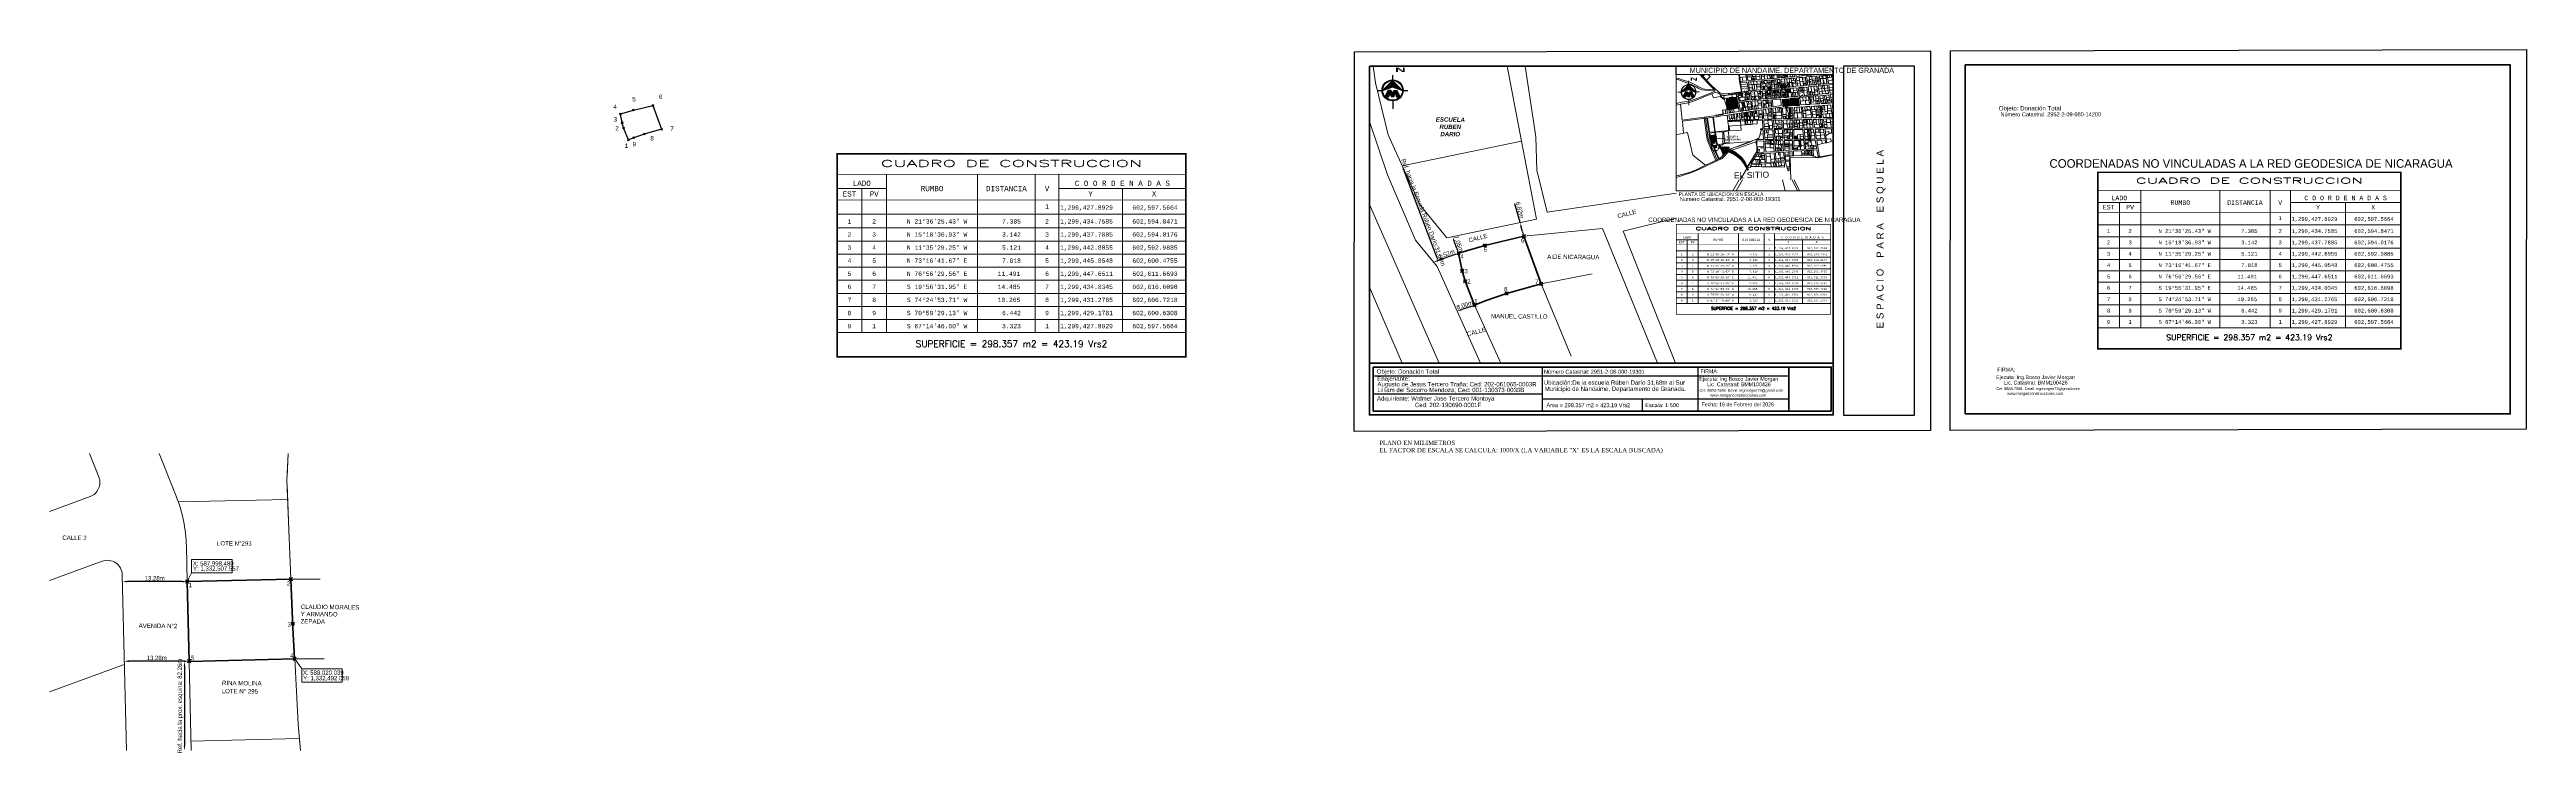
# Paper-space layout 'LAMINA DE TRABAJO' of a CAD drawing. Header units: millimetres. Extents: x 613203 to 614622, y 1317922 to 1320346.
# Drawn here: x 613203 to 614622, y 1319944 to 1320346 of the extents above; entities outside this region: 1.
# The model-space entities are those that its viewports show. They can reach past a viewport. Long polylines and large blocks are cut down to what shows.
import ezdxf
from ezdxf.enums import TextEntityAlignment as Align

# ---------------------------------------------------------------- set-up
doc = ezdxf.new("R2010")
doc.units = ezdxf.units.MM
doc.header["$PDMODE"] = 35
doc.header["$PDSIZE"] = 0.5
doc.linetypes.add('HIDDEN', pattern=[0.375, 0.25, -0.125])
for name, color, linetype in [('0 - TEXTO', 5, 'Continuous'), ('2', 7, 'Continuous'), ('3', 7, 'Continuous'), ('CVL_CUADCON', 1, 'Continuous'), ('CVL_CUADCON_LIN', 8, 'Continuous'), ('CVL_CUADCON_TIT', 1, 'Continuous'), ('CVL_CUADCON_TX', 2, 'Continuous'), ('CVL_PUNTO', 250, 'Continuous'), ('CVL_PUNTO_NUM', 2, 'Continuous'), ('NORTE', 1, 'Continuous'), ('TEXTOS', 2, 'Continuous')]:
    doc.layers.add(name, color=color, linetype=linetype)
doc.styles.add('HECTOR LOPEZ', font='arial.ttf')
doc.styles.add('HUECA1', font='HUECA1.shx')
doc.styles.add('LOPEZ', font='TCCM____.TTF')
doc.styles.add('MONOTXT4', font='Monotxt4.shx')
doc.styles.add('ROMANS', font='ROMANS', dxfattribs={"height": 0.2})
doc.styles.get("Standard").update_dxf_attribs({"font": 'TCCM____.TTF'})
doc.styles.add('Style-ENGINEERING', font='ENGINEERING.shx')
doc.dimstyles.new('COTA PARA REFERENCIA DE CALLES', dxfattribs={"dimtxt": 2.5, "dimasz": 2.8, "dimexe": 1.25, "dimexo": 0.625, "dimtad": 1, "dimtxsty": 'Standard', "dimcen": 2.5, "dimse1": 1, "dimse2": 1, "dimadec": 0, "dimazin": 0, "dimtfac": 1, "dimtmove": 0, "dimatfit": 3, "dimfxl": 1, "dimarcsym": 0})
doc.dimstyles.get("Standard").update_dxf_attribs({"dimtxt": 5, "dimasz": 0.18, "dimexe": 0.18, "dimexo": 0.0625, "dimgap": 0.09, "dimtad": 0, "dimtih": 1, "dimtoh": 1, "dimdec": 4, "dimzin": 0, "dimdsep": 46, "dimtxsty": 'HECTOR LOPEZ', "dimcen": 0.09, "dimadec": 0, "dimazin": 0, "dimtfac": 1, "dimtdec": 4, "dimtofl": 0, "dimtmove": 2, "dimatfit": 3, "dimfxl": 0.18, "dimtolj": 1, "dimtzin": 0, "dimarcsym": 0})
doc.dimstyles.new('STANDARD$0', dxfattribs={"dimtxt": 0.6, "dimasz": 0.5, "dimexe": 0.125, "dimexo": 0.000625, "dimgap": 0.0625, "dimtad": 0, "dimzin": 1, "dimdsep": 46, "dimtxsty": 'ROMANS', "dimblk1": 'ARCHTICK', "dimblk2": 'ARCHTICK', "dimsah": 1, "dimcen": 2.5, "dimclrd": 1, "dimclre": 1, "dimclrt": 30, "dimaunit": 1, "dimadec": 0, "dimazin": 0, "dimtfac": 1, "dimtix": 1, "dimtofl": 0, "dimtmove": 1, "dimatfit": 3, "dimldrblk": 'ARCHTICK', "dimfxl": 1, "dimtolj": 1, "dimtzin": 1, "dimarcsym": 0})

# ---------------------------------------------------------------- blocks, each defined once
blk = doc.blocks.new('*D317')
at = {"color": 0, "lineweight": -2, "transparency": 16777216}
blk.add_line((613279.8, 1319995.8), (613248.2, 1319995.8), dxfattribs=at)
at = {"color": 0, "lineweight": 9, "transparency": 16777216}
for points in [[(613248.2, 1319996.3), (613248.2, 1319995.3), (613245.4, 1319995.8)], [(613279.8, 1319996.3), (613279.8, 1319995.3), (613282.6, 1319995.8)]]:
    blk.add_solid(points, dxfattribs=at)
at = {"layer": 'Defpoints', "color": 0, "lineweight": 9, "transparency": 16777216}
for p in [(613245.4, 1319995.8), (613245.4, 1319994.9), (613282.6, 1319995.7)]:
    blk.add_point(p, dxfattribs=at)
at = {"color": 0, "lineweight": 0, "transparency": 16777216, "insert": (613264, 1319997.7), "char_height": 2.5, "attachment_point": 5}
blk.add_mtext('13.28m', dxfattribs=at)
blk = doc.blocks.new('*D318')
at = {"color": 0, "lineweight": -2, "transparency": 16777216}
blk.add_line((613278.7, 1320041.4), (613247.2, 1320041.4), dxfattribs=at)
at = {"color": 0, "lineweight": 9, "transparency": 16777216}
for points in [[(613247.2, 1320041.9), (613247.2, 1320041), (613244.4, 1320041.4)], [(613278.7, 1320041.9), (613278.7, 1320041), (613281.5, 1320041.4)]]:
    blk.add_solid(points, dxfattribs=at)
at = {"layer": 'Defpoints', "color": 0, "lineweight": 9, "transparency": 16777216}
for p in [(613244.4, 1320041.4), (613244.4, 1320041.4), (613281.5, 1320041.4)]:
    blk.add_point(p, dxfattribs=at)
at = {"color": 0, "lineweight": 0, "transparency": 16777216, "insert": (613262.9, 1320043.3), "char_height": 2.5, "attachment_point": 5}
blk.add_mtext('13.28m', dxfattribs=at)
blk = doc.blocks.new('*D319')
at = {"color": 0, "lineweight": -2, "transparency": 16777216}
blk.add_line((613279.9, 1319992.9), (613279.9, 1319947.4), dxfattribs=at)
at = {"color": 0, "lineweight": 9, "transparency": 16777216}
for points in [[(613279.5, 1319992.9), (613280.4, 1319992.9), (613279.9, 1319995.7)], [(613279.5, 1319947.4), (613280.4, 1319947.4), (613279.9, 1319944.6)]]:
    blk.add_solid(points, dxfattribs=at)
at = {"layer": 'Defpoints', "color": 0, "lineweight": 9, "transparency": 16777216}
for p in [(613282.6, 1319995.7), (613279.9, 1319944.6), (613283.8, 1319944.6)]:
    blk.add_point(p, dxfattribs=at)
at = {"color": 0, "lineweight": 0, "transparency": 16777216, "insert": (613277.6, 1319970.1), "char_height": 2.5, "attachment_point": 5, "rotation": 90}
blk.add_mtext('Ref. hacia la prox. esquina: 82.26m', dxfattribs=at)
blk = doc.blocks.new('*D376')
at = {"color": 0, "lineweight": -2, "transparency": 16777216}
for p, q in [((614045.5, 1320247.2), (614042.5, 1320257.8)), ((614046.9, 1320242), (614046.2, 1320244.5))]:
    blk.add_line(p, q, dxfattribs=at)
at = {"color": 0, "lineweight": 9, "transparency": 16777216}
for points in [[(614046.7, 1320244.6), (614045.8, 1320244.3), (614045.5, 1320247.2)], [(614047.4, 1320242.1), (614046.5, 1320241.8), (614047.7, 1320239.3)]]:
    blk.add_solid(points, dxfattribs=at)
at = {"layer": 'Defpoints', "color": 0, "lineweight": 9, "transparency": 16777216}
for p in [(614045.5, 1320247.2), (614045.5, 1320247.2), (614047.7, 1320239.3)]:
    blk.add_point(p, dxfattribs=at)
at = {"color": 0, "lineweight": 9, "transparency": 16777216, "insert": (614045.4, 1320254.3), "char_height": 2.5, "attachment_point": 5, "rotation": 285.6507}
blk.add_mtext('6.82m', dxfattribs=at)
blk = doc.blocks.new('*D377')
at = {"color": 0, "lineweight": -2, "transparency": 16777216}
blk.add_line((614009.3, 1320232.2), (614007.7, 1320236.5), dxfattribs=at)
at = {"color": 0, "lineweight": 9, "transparency": 16777216}
for points in [[(614008.2, 1320236.6), (614007.3, 1320236.3), (614006.8, 1320239.1)], [(614009.8, 1320232.4), (614008.9, 1320232), (614010.3, 1320229.6)]]:
    blk.add_solid(points, dxfattribs=at)
at = {"layer": 'Defpoints', "color": 0, "lineweight": 9, "transparency": 16777216}
for p in [(614006.7, 1320239.1), (614006.8, 1320239.1), (614010.3, 1320229.6)]:
    blk.add_point(p, dxfattribs=at)
at = {"color": 0, "lineweight": 9, "transparency": 16777216, "insert": (614010.3, 1320235), "char_height": 2.5, "attachment_point": 5, "rotation": 290.5207}
blk.add_mtext('7.05m', dxfattribs=at)
blk = doc.blocks.new('*D378')
at = {"color": 0, "lineweight": -2, "transparency": 16777216}
blk.add_line((614007.7, 1320228.6), (613998.6, 1320225.4), dxfattribs=at)
at = {"color": 0, "lineweight": 9, "transparency": 16777216}
for points in [[(613998.4, 1320225.8), (613998.7, 1320224.9), (613995.9, 1320224.4)], [(614007.5, 1320229.1), (614007.8, 1320228.2), (614010.3, 1320229.5)]]:
    blk.add_solid(points, dxfattribs=at)
at = {"layer": 'Defpoints', "color": 0, "lineweight": 9, "transparency": 16777216}
for p in [(614010.3, 1320229.6), (613995.9, 1320224.5), (613995.9, 1320224.4)]:
    blk.add_point(p, dxfattribs=at)
at = {"color": 0, "lineweight": 9, "transparency": 16777216, "insert": (614002.5, 1320228.8), "char_height": 2.5, "attachment_point": 5, "rotation": 19.5312}
blk.add_mtext('11.52m', dxfattribs=at)
blk = doc.blocks.new('*D379')
at = {"color": 0, "lineweight": -2, "transparency": 16777216}
blk.add_line((614016.8, 1320198.9), (614012.1, 1320197.3), dxfattribs=at)
at = {"color": 0, "lineweight": 9, "transparency": 16777216}
for points in [[(614011.9, 1320197.7), (614012.2, 1320196.8), (614009.4, 1320196.4)], [(614016.7, 1320199.3), (614017, 1320198.4), (614019.5, 1320199.8)]]:
    blk.add_solid(points, dxfattribs=at)
at = {"layer": 'Defpoints', "color": 0, "lineweight": 9, "transparency": 16777216}
for p in [(614019.5, 1320199.7), (614009.4, 1320196.4), (614009.4, 1320196.4)]:
    blk.add_point(p, dxfattribs=at)
at = {"color": 0, "lineweight": 9, "transparency": 16777216, "insert": (614013.8, 1320199.9), "char_height": 2.5, "attachment_point": 5, "rotation": 18.5637}
blk.add_mtext('8.00m', dxfattribs=at)
blk = doc.blocks.new('*D380')
at = {"color": 0, "lineweight": -2, "transparency": 16777216}
blk.add_line((613978.9, 1320277), (613997.7, 1320227.5), dxfattribs=at)
at = {"color": 0, "lineweight": 9, "transparency": 16777216}
for points in [[(613979.3, 1320277.2), (613978.4, 1320276.9), (613977.9, 1320279.7)], [(613998.2, 1320227.7), (613997.3, 1320227.4), (613998.7, 1320224.9)]]:
    blk.add_solid(points, dxfattribs=at)
at = {"layer": 'Defpoints', "color": 0, "lineweight": 9, "transparency": 16777216}
for p in [(613977.9, 1320279.7), (613998.7, 1320224.9), (613998.7, 1320224.9)]:
    blk.add_point(p, dxfattribs=at)
at = {"color": 0, "lineweight": 9, "transparency": 16777216, "insert": (613990.1, 1320253), "char_height": 2.5, "attachment_point": 5, "rotation": 290.8508}
blk.add_mtext('Ref. hacia la Escuela Rúben Darío:31.68m', dxfattribs=at)
blk = doc.blocks.new('*D372')
at = {"layer": 'CVL_CUADCON_LIN', "color": 0, "lineweight": -2, "ltscale": 0.5, "transparency": 16777216}
for p, q in [((614741, 1318702), (614750, 1318703)), ((614741, 1318702), (614741, 1318702)), ((614783, 1318705), (614774, 1318705)), ((614784, 1318705), (614784, 1318705))]:
    blk.add_line(p, q, dxfattribs=at)
at = {"layer": 'CVL_CUADCON_LIN', "color": 0, "lineweight": 9, "ltscale": 0.5, "transparency": 16777216}
for points in [[(614741, 1318702), (614741, 1318702), (614741, 1318702)], [(614783, 1318705), (614783, 1318705), (614784, 1318705)]]:
    blk.add_solid(points, dxfattribs=at)
at = {"layer": 'Defpoints', "color": 0, "lineweight": 9, "ltscale": 0.5, "transparency": 16777216}
for p in [(614741, 1318702), (614741, 1318702), (614784, 1318705)]:
    blk.add_point(p, dxfattribs=at)
at = {"layer": 'CVL_CUADCON_LIN', "color": 0, "lineweight": 0, "ltscale": 0.5, "transparency": 16777216, "insert": (614762, 1318704), "char_height": 5, "attachment_point": 5, "style": 'HECTOR LOPEZ'}
blk.add_mtext('\\A1;42.5051', dxfattribs=at)
blk = doc.blocks.new('*D373')
at = {"layer": 'CVL_CUADCON_LIN', "color": 0, "lineweight": -2, "ltscale": 0.5, "transparency": 16777216}
for p, q in [((614799, 1318770), (614801, 1318770)), ((614800, 1318770), (614802, 1318761)), ((614804, 1318748), (614803, 1318756)), ((614803, 1318747), (614804, 1318748))]:
    blk.add_line(p, q, dxfattribs=at)
at = {"layer": 'CVL_CUADCON_LIN', "color": 0, "lineweight": 9, "ltscale": 0.5, "transparency": 16777216}
for points in [[(614800, 1318770), (614800, 1318770), (614800, 1318770)], [(614804, 1318748), (614804, 1318748), (614804, 1318748)]]:
    blk.add_solid(points, dxfattribs=at)
at = {"layer": 'Defpoints', "color": 0, "lineweight": 9, "ltscale": 0.5, "transparency": 16777216}
for p in [(614799, 1318770), (614803, 1318747), (614804, 1318748)]:
    blk.add_point(p, dxfattribs=at)
at = {"layer": 'CVL_CUADCON_LIN', "color": 0, "lineweight": 0, "ltscale": 0.5, "transparency": 16777216, "insert": (614802, 1318759), "char_height": 5, "attachment_point": 5, "style": 'HECTOR LOPEZ'}
blk.add_mtext('\\A1;22.6212', dxfattribs=at)
blk = doc.blocks.new('_ARCHTICK')
at = {"color": 0, "linetype": 'ByBlock', "const_width": 0.15}
blk.add_lwpolyline([(-0.5, -0.5), (0.5, 0.5)], dxfattribs=at)
blk = doc.blocks.new('*D368')
at = {"layer": 'CVL_CUADCON_TIT', "color": 1, "lineweight": -2, "ltscale": 0.5, "transparency": 16777216}
for p, q in [((614755, 1318542), (614759, 1318542)), ((614759, 1318542), (614764, 1318510)), ((614769, 1318476), (614764, 1318508)), ((614765, 1318475), (614769, 1318476))]:
    blk.add_line(p, q, dxfattribs=at)
at = {"layer": 'Defpoints', "color": 0, "lineweight": 9, "ltscale": 0.5, "transparency": 16777216}
for p in [(614755, 1318542), (614765, 1318475), (614769, 1318476)]:
    blk.add_point(p, dxfattribs=at)
at = {"layer": 'CVL_CUADCON_TIT', "color": 1, "lineweight": -2, "ltscale": 0.5, "transparency": 16777216, "xscale": 0.5, "yscale": 0.5, "zscale": 0.5}
for p, rotation in [((614759, 1318542), 98.5054007327899), ((614769, 1318476), 278.5054007327899)]:
    blk.add_blockref('_ARCHTICK', p, dxfattribs=dict(at, rotation=rotation))
at = {"layer": 'CVL_CUADCON_TIT', "color": 30, "lineweight": 0, "ltscale": 0.5, "transparency": 16777216, "insert": (614764, 1318509), "char_height": 0.2, "attachment_point": 5, "rotation": 278.5054, "style": 'ROMANS'}
blk.add_mtext('\\A1;67.20m.', dxfattribs=at)
blk = doc.blocks.new('*D352')
at = {"layer": 'CVL_CUADCON_TIT', "color": 1, "lineweight": -2, "ltscale": 0.5, "transparency": 16777216}
for p, q in [((614679, 1318610), (614677, 1318610)), ((614677, 1318610), (614678, 1318600)), ((614680, 1318589), (614678, 1318599)), ((614683, 1318589), (614680, 1318589))]:
    blk.add_line(p, q, dxfattribs=at)
at = {"layer": 'Defpoints', "color": 0, "lineweight": 9, "ltscale": 0.5, "transparency": 16777216}
for p in [(614677, 1318610), (614679, 1318610), (614683, 1318589)]:
    blk.add_point(p, dxfattribs=at)
at = {"layer": 'CVL_CUADCON_TIT', "color": 1, "lineweight": -2, "ltscale": 0.5, "transparency": 16777216, "xscale": 0.5, "yscale": 0.5, "zscale": 0.5}
for p, rotation in [((614677, 1318610), 99.06046467118728), ((614680, 1318589), 279.0604646711873)]:
    blk.add_blockref('_ARCHTICK', p, dxfattribs=dict(at, rotation=rotation))
at = {"layer": 'CVL_CUADCON_TIT', "color": 30, "lineweight": 0, "ltscale": 0.5, "transparency": 16777216, "insert": (614678, 1318599), "char_height": 0.2, "attachment_point": 5, "rotation": 279.0605, "style": 'ROMANS'}
blk.add_mtext('\\A1;21.19m.', dxfattribs=at)
blk = doc.blocks.new('*D353')
at = {"layer": 'CVL_CUADCON_TIT', "color": 1, "lineweight": -2, "ltscale": 0.5, "transparency": 16777216}
for p, q in [((614686, 1318569), (614683, 1318569)), ((614683, 1318569), (614684, 1318561)), ((614685, 1318553), (614684, 1318560)), ((614688, 1318553), (614685, 1318553))]:
    blk.add_line(p, q, dxfattribs=at)
at = {"layer": 'Defpoints', "color": 0, "lineweight": 9, "ltscale": 0.5, "transparency": 16777216}
for p in [(614685, 1318553), (614686, 1318569), (614688, 1318553)]:
    blk.add_point(p, dxfattribs=at)
at = {"layer": 'CVL_CUADCON_TIT', "color": 1, "lineweight": -2, "ltscale": 0.5, "transparency": 16777216, "xscale": 0.5, "yscale": 0.5, "zscale": 0.5}
for p, rotation in [((614683, 1318569), 98.01330879306741), ((614685, 1318553), 278.0133087930674)]:
    blk.add_blockref('_ARCHTICK', p, dxfattribs=dict(at, rotation=rotation))
at = {"layer": 'CVL_CUADCON_TIT', "color": 30, "lineweight": 0, "ltscale": 0.5, "transparency": 16777216, "insert": (614684, 1318561), "char_height": 0.2, "attachment_point": 5, "rotation": 278.0133, "style": 'ROMANS'}
blk.add_mtext('\\A1;15.79m.', dxfattribs=at)
blk = doc.blocks.new('*D354')
at = {"layer": 'CVL_CUADCON_TIT', "color": 1, "lineweight": -2, "ltscale": 0.5, "transparency": 16777216}
for p, q in [((614683, 1318589), (614683, 1318589)), ((614683, 1318589), (614685, 1318589)), ((614688, 1318589), (614686, 1318589)), ((614687, 1318590), (614688, 1318589))]:
    blk.add_line(p, q, dxfattribs=at)
at = {"layer": 'Defpoints', "color": 0, "lineweight": 9, "ltscale": 0.5, "transparency": 16777216}
for p in [(614683, 1318589), (614683, 1318589), (614687, 1318590)]:
    blk.add_point(p, dxfattribs=at)
at = {"layer": 'CVL_CUADCON_TIT', "color": 1, "lineweight": -2, "ltscale": 0.5, "transparency": 16777216, "xscale": 0.5, "yscale": 0.5, "zscale": 0.5}
for p, rotation in [((614683, 1318589), 187.9069309490138), ((614688, 1318589), 7.906930949013793)]:
    blk.add_blockref('_ARCHTICK', p, dxfattribs=dict(at, rotation=rotation))
at = {"layer": 'CVL_CUADCON_TIT', "color": 30, "lineweight": 0, "ltscale": 0.5, "transparency": 16777216, "insert": (614685, 1318589), "char_height": 0.2, "attachment_point": 5, "rotation": 7.9069, "style": 'ROMANS'}
blk.add_mtext('\\A1;4.81m.', dxfattribs=at)
blk = doc.blocks.new('*D355')
at = {"layer": 'CVL_CUADCON_TIT', "color": 1, "lineweight": -2, "ltscale": 0.5, "transparency": 16777216}
for p, q in [((614690, 1318570), (614688, 1318570)), ((614690, 1318570), (614690, 1318570)), ((614685, 1318569), (614687, 1318570)), ((614685, 1318569), (614685, 1318569))]:
    blk.add_line(p, q, dxfattribs=at)
at = {"layer": 'Defpoints', "color": 0, "lineweight": 9, "ltscale": 0.5, "transparency": 16777216}
for p in [(614685, 1318569), (614685, 1318569), (614690, 1318570)]:
    blk.add_point(p, dxfattribs=at)
at = {"layer": 'CVL_CUADCON_TIT', "color": 1, "lineweight": -2, "ltscale": 0.5, "transparency": 16777216, "xscale": 0.5, "yscale": 0.5, "zscale": 0.5}
for p, rotation in [((614690, 1318570), 7.946001228195563), ((614685, 1318569), 187.9460012281956)]:
    blk.add_blockref('_ARCHTICK', p, dxfattribs=dict(at, rotation=rotation))
at = {"layer": 'CVL_CUADCON_TIT', "color": 30, "lineweight": 0, "ltscale": 0.5, "transparency": 16777216, "insert": (614688, 1318570), "char_height": 0.2, "attachment_point": 5, "rotation": 7.946, "style": 'ROMANS'}
blk.add_mtext('\\A1;5.23m.', dxfattribs=at)
blk = doc.blocks.new('*D356')
at = {"layer": 'CVL_CUADCON_TIT', "color": 1, "lineweight": -2, "ltscale": 0.5, "transparency": 16777216}
for p, q in [((614687, 1318590), (614686, 1318590)), ((614686, 1318590), (614688, 1318580)), ((614689, 1318569), (614688, 1318579)), ((614690, 1318570), (614689, 1318569))]:
    blk.add_line(p, q, dxfattribs=at)
at = {"layer": 'Defpoints', "color": 0, "lineweight": 9, "ltscale": 0.5, "transparency": 16777216}
for p in [(614687, 1318590), (614689, 1318569), (614690, 1318570)]:
    blk.add_point(p, dxfattribs=at)
at = {"layer": 'CVL_CUADCON_TIT', "color": 1, "lineweight": -2, "ltscale": 0.5, "transparency": 16777216, "xscale": 0.5, "yscale": 0.5, "zscale": 0.5}
for p, rotation in [((614686, 1318590), 98.37125895305273), ((614689, 1318569), 278.3712589530527)]:
    blk.add_blockref('_ARCHTICK', p, dxfattribs=dict(at, rotation=rotation))
at = {"layer": 'CVL_CUADCON_TIT', "color": 30, "lineweight": 0, "ltscale": 0.5, "transparency": 16777216, "insert": (614688, 1318580), "char_height": 0.2, "attachment_point": 5, "rotation": 278.3713, "style": 'ROMANS'}
blk.add_mtext('\\A1;20.68m.', dxfattribs=at)

msp = doc.modelspace()

# ---------------------------------------------------------------- hatches: boundary and pattern name
at = {"lineweight": 9}
h = msp.add_hatch(color=9, dxfattribs=at)
h.dxf.hatch_style = 1
h.paths.add_polyline_path([(614131.06582, 1318606.82345), (614098.17782, 1318604.34745), (614076.50882, 1318602.56345), (614076.62282, 1318601.54845), (614053.99182, 1318599.39745), (614054.19982, 1318594.92745), (614057.53793, 1318530.64161), (614063.13689, 1318512.94953), (614072.22382, 1318512.95745), (614081.19682, 1318514.43645), (614093.82182, 1318516.46745), (614093.82224, 1318516.46399), (614102.59682, 1318517.44545), (614107.41482, 1318518.20545), (614144.63482, 1318523.63145)])
h = msp.add_hatch(color=9, dxfattribs=at)
h.dxf.hatch_style = 1
h.paths.add_polyline_path([(614524.07482, 1318590.21246), (614522.49582, 1318591.43246), (614502.23856, 1318566.3164), (614532.23732, 1318541.73346), (614533.47982, 1318543.18246)])
h.paths.add_polyline_path([(614502.23856, 1318566.3164), (614479.04032, 1318537.55396), (614480.51682, 1318536.76646), (614530.99482, 1318540.28446), (614532.23732, 1318541.73346)])
h.paths.add_polyline_path([(614476.59432, 1318587.33096), (614474.97082, 1318585.62746), (614477.56382, 1318538.34146), (614479.04032, 1318537.55396), (614502.23856, 1318566.3164)])
h.paths.add_polyline_path([(614522.49582, 1318591.43246), (614520.91682, 1318592.65246), (614478.21782, 1318589.03446), (614476.59432, 1318587.33096), (614502.23856, 1318566.3164)])
h.paths.add_polyline_path([(614593.39782, 1318601.97146), (614528.69082, 1318595.09546), (614539.99382, 1318540.38746), (614602.67282, 1318544.77246)])
h = msp.add_hatch(color=9, dxfattribs=at)
h.dxf.hatch_style = 1
h.paths.add_polyline_path([(613969.93639, 1318323.90731), (613931.2122, 1318319.63628), (613936.06861, 1318287.27036), (613939.61129, 1318272.34408), (613942.8672, 1318265.14133), (613943.63428, 1318263.47234), (613977.85038, 1318270.51886)])
h = msp.add_hatch(color=7, dxfattribs=at)
h.dxf.hatch_style = 1
h.paths.add_polyline_path([(613978.53679, 1318243.26692), (613967.34294, 1318240.67059), (613959.85599, 1318238.42129), (613960.88506, 1318233.40428), (613961.71456, 1318230.37427), (613964.43382, 1318223.50865), (613967.49824, 1318224.79391), (613973.5893, 1318226.89225), (613983.4773, 1318229.65026)])

# ---------------------------------------------------------------- linework, layer by layer
at = {"color": 1, "lineweight": 0}
for points in [[(614398.04082, 1318734.28426), (614391.56649, 1318733.70705), (614392.0443, 1318724.44249), (614398.92308, 1318724.89572)], [(614404.22602, 1318734.83856), (614398.04082, 1318734.28426), (614398.92312, 1318724.89566), (614404.61082, 1318725.27046)], [(614686.70983, 1318569.09663), (614683.69944, 1318589.56886), (614708.04411, 1318593.3098), (614710.75382, 1318572.45246)], [(614690.45572, 1318569.61926), (614687.44358, 1318590.08848), (614708.04411, 1318593.3098), (614710.75382, 1318572.45246)]]:
    msp.add_lwpolyline(points, close=True, dxfattribs=at)
at = {"color": 1, "lineweight": 0, "ltscale": 0.5, "flags": 128}
for points in [[(613975.91902, 1318131.89441), (613995.06643, 1318142.47034), (613953.66636, 1318234.63692), (613947.52687, 1318242.11832), (613939.42434, 1318260.91997), (613932.53702, 1318281.41861), (613928.19423, 1318302.96454), (613924.45033, 1318329.64587), (613919.33435, 1318366.10555), (613914.60265, 1318399.82655), (613906.77495, 1318450.5833), (613886.53446, 1318447.68071), (613909.14678, 1318287.16864), (613975.91902, 1318131.89441)], [(613928.218, 1318343.00982), (613966.96725, 1318347.44967), (613951.17095, 1318456.70796), (613911.92895, 1318449.80178), (613927.47809, 1318345.96972)], [(613957.34213, 1318454.98159), (613969.92846, 1318347.69609), (614070.87426, 1318356.08151), (614070.13436, 1318391.10313), (614075.57204, 1318391.21801), (614077.04385, 1318354.84869), (614165.69333, 1318358.43621), (614159.72488, 1318426.12547), (614065.20184, 1318425.49511), (614064.2323, 1318430.65746), (614160.9553, 1318435.16446), (614158.94537, 1318444.46723)], [(613969.93639, 1318323.90731), (613967.46792, 1318341.4826), (613928.53012, 1318337.51123)], [(613928.53012, 1318337.51123), (613936.06861, 1318287.27036), (613939.61129, 1318272.34408), (613942.8672, 1318265.14133), (613948.80388, 1318252.22438), (613956.46279, 1318242.84755), (613982.12505, 1318248.20574), (613977.85038, 1318270.51886), (613943.63428, 1318263.47234)], [(613977.85038, 1318270.51886), (613969.93639, 1318323.90731), (613931.2122, 1318319.63628)], [(614001.03941, 1318245.50014), (614030.57073, 1318173.23625), (614019.61472, 1318158.5478), (614008.41155, 1318151.71468), (613998.08295, 1318148.80708), (613964.43382, 1318223.50865), (613961.71456, 1318230.37427)], [(613971.01694, 1318343.4869), (613981.96978, 1318271.79752), (613982.27873, 1318262.23874), (613985.20984, 1318250.21362), (614027.63645, 1318256.38055), (614028.10067, 1318346.416), (613971.01694, 1318343.4869)], [(613978.53679, 1318243.26692), (614001.03941, 1318245.50014)], [(614033.6983, 1318177.29358), (614006.98718, 1318244.73581), (614025.80332, 1318249.34972), (614033.79019, 1318257.7946), (614046.7552, 1318260.10764), (614242.08429, 1318274.79466), (614147.32075, 1318238.71931), (614111.85433, 1318228.44492), (614088.90613, 1318218.02153), (614061.78624, 1318202.08808), (614048.97017, 1318187.6439), (614033.6983, 1318177.29358)], [(614033.627, 1318346.13233), (614039.79817, 1318267.45653), (614074.95297, 1318270.214), (614070.15495, 1318348.84509), (614033.58923, 1318346.61387)], [(614488.44404, 1318355.98899), (614484.69536, 1318355.88927), (614484.42882, 1318363.28446), (614491.72765, 1318363.41551), (614491.67259, 1318352.05065), (614488.54844, 1318351.97805), (614488.44409, 1318355.98684)], [(614484.69536, 1318355.88927), (614488.44409, 1318355.98684), (614488.54844, 1318351.97805), (614484.83944, 1318351.89186), (614484.69536, 1318355.88927)]]:
    msp.add_lwpolyline(points, dxfattribs=at)
at = {"color": 1, "lineweight": 0}
msp.add_lwpolyline([(613978.53679, 1318243.26692), (613983.4773, 1318229.65026), (613973.5893, 1318226.89225), (613967.49824, 1318224.79391), (613964.43382, 1318223.50865), (613961.71456, 1318230.37427), (613960.88506, 1318233.40428), (613959.85599, 1318238.42129), (613967.34294, 1318240.67059), (613978.53679, 1318243.26692)], dxfattribs=at)
at = {"layer": '2', "color": 1, "linetype": 'Continuous', "lineweight": 0}
for p, q in [((614123.98982, 1318987.00146), (614168.56482, 1318641.36446)), ((613878.04482, 1318762.88246), (613905.32482, 1318733.45446)), ((614142.74382, 1318805.94645), (614146.01982, 1318779.09845)), ((614196.92082, 1318787.48345), (614146.01982, 1318779.09845)), ((614146.01982, 1318779.09845), (614148.63582, 1318752.24345)), ((614202.29582, 1318759.28845), (614172.47682, 1318755.12045)), ((614196.92082, 1318787.48345), (614202.29582, 1318759.28845)), ((614201.35982, 1318759.15745), (614206.17882, 1318732.60045)), ((614207.85882, 1318775.94546), (614206.05582, 1318785.12346)), ((614234.88182, 1318779.10046), (614207.85882, 1318775.94546)), ((614209.64782, 1318764.68446), (614207.85882, 1318775.94546)), ((614209.64782, 1318764.68446), (614248.88282, 1318769.13146)), ((614211.26682, 1318756.01946), (614209.64782, 1318764.68446)), ((614211.31682, 1318755.96746), (614211.26682, 1318756.01946)), ((614241.49782, 1318759.68546), (614211.31682, 1318755.96746)), ((614215.86982, 1318730.12746), (614211.31682, 1318755.96746)), ((614232.30982, 1318808.97746), (614234.88182, 1318779.10046)), ((614248.46782, 1318780.57446), (614234.88182, 1318779.10046)), ((614241.49782, 1318759.68546), (614241.44582, 1318751.50146)), ((614249.99782, 1318760.82846), (614241.49782, 1318759.68546)), ((614247.42582, 1318791.74646), (614247.89682, 1318780.51246)), ((614248.46782, 1318780.57446), (614248.88282, 1318769.13146)), ((614248.88282, 1318769.13146), (614249.99782, 1318760.82846)), ((614259.30182, 1318760.99946), (614249.99782, 1318760.82846)), ((614274.59782, 1318761.17346), (614259.30182, 1318760.99946)), ((614259.30182, 1318760.99946), (614260.21382, 1318746.84046)), ((614277.23482, 1318748.62946), (614274.59782, 1318761.17346)), ((614303.55682, 1318788.95246), (614305.05682, 1318762.80246)), ((614305.05682, 1318762.80246), (614306.52682, 1318738.27946)), ((614316.07682, 1318762.94246), (614314.35882, 1318789.81446)), ((614317.22582, 1318739.07846), (614316.07682, 1318762.94246)), ((614379.22882, 1318796.26046), (614380.81782, 1318771.11946)), ((614380.81182, 1318771.21246), (614382.03682, 1318744.91546)), ((614389.71982, 1318771.84946), (614388.97482, 1318791.79246)), ((614389.71982, 1318771.84946), (614396.74182, 1318771.42046)), ((614390.82982, 1318745.13846), (614389.71982, 1318771.84946)), ((614396.74182, 1318771.42046), (614408.52882, 1318771.31446)), ((614396.74182, 1318771.42046), (614396.98382, 1318745.55446)), ((614408.52882, 1318771.31446), (614431.71882, 1318773.38746)), ((614408.52882, 1318771.31446), (614410.46782, 1318746.97846)), ((614431.71882, 1318773.38746), (614431.11082, 1318794.71946)), ((614431.71782, 1318773.43646), (614433.65082, 1318773.20746)), ((614433.46382, 1318773.22946), (614435.00882, 1318749.27246)), ((614433.59982, 1318773.20746), (614443.23882, 1318774.24446)), ((614443.13382, 1318774.23346), (614444.28482, 1318750.09146)), ((614443.23882, 1318774.24446), (614452.46982, 1318775.07446)), ((614452.02482, 1318798.92646), (614452.46382, 1318775.17546)), ((614452.46382, 1318775.17546), (614453.88882, 1318752.93446)), ((614461.76382, 1318776.26346), (614460.88382, 1318787.10146)), ((614461.75982, 1318776.31346), (614483.74782, 1318778.20546)), ((614463.54882, 1318752.45246), (614461.76382, 1318776.26346)), ((614472.29382, 1318777.21946), (614472.49182, 1318753.11546)), ((614482.82382, 1318778.12546), (614483.84682, 1318753.80646)), ((614483.99382, 1318789.20246), (614483.74782, 1318778.20546)), ((614483.74782, 1318778.20546), (614489.26482, 1318778.66246)), ((614489.26482, 1318778.66246), (614497.40382, 1318779.33746)), ((614497.40382, 1318779.33746), (614503.79282, 1318779.86646)), ((614497.40382, 1318779.33746), (614498.19182, 1318755.12246)), ((614504.71482, 1318755.63946), (614498.25282, 1318755.12746)), ((614503.79282, 1318779.86646), (614511.18182, 1318780.44046)), ((614503.79282, 1318779.86646), (614504.71482, 1318755.63946)), ((614512.18282, 1318756.34746), (614504.71482, 1318755.63946)), ((614510.45382, 1318797.72546), (614511.18282, 1318780.38946)), ((614511.18282, 1318780.38946), (614512.09482, 1318756.34046)), ((614533.11282, 1318757.91146), (614512.09482, 1318756.34046)), ((614531.15482, 1318788.42246), (614532.01082, 1318780.54946)), ((614532.00182, 1318780.72046), (614533.19682, 1318757.91746)), ((614532.01082, 1318780.54946), (614549.67382, 1318781.48446)), ((614552.24082, 1318759.29346), (614533.00782, 1318757.90346)), ((614549.67382, 1318781.48446), (614563.81082, 1318783.98346)), ((614549.67382, 1318781.48446), (614551.99682, 1318759.27546)), ((614567.00082, 1318760.63946), (614552.19082, 1318759.28846)), ((614563.83582, 1318783.81046), (614567.00082, 1318760.63946)), ((614577.97282, 1318761.29146), (614573.32982, 1318786.91946)), ((614600.34682, 1318763.60746), (614577.97282, 1318761.29146)), ((614596.77482, 1318788.84246), (614600.34682, 1318763.60746)), ((614623.13482, 1318765.72646), (614600.34682, 1318763.60746)), ((614619.79482, 1318788.26746), (614621.73482, 1318775.47446)), ((614621.73482, 1318775.47446), (614643.14582, 1318777.57446)), ((614621.73482, 1318775.47446), (614623.12882, 1318765.72546)), ((614644.89482, 1318767.88146), (614623.12882, 1318765.72546)), ((614623.69282, 1318754.91546), (614643.51382, 1318756.76846)), ((614641.15682, 1318790.21446), (614643.14582, 1318777.57446)), ((614643.14582, 1318777.57446), (614644.89482, 1318767.88146)), ((614643.51382, 1318756.76846), (614645.98682, 1318755.35746)), ((614653.84982, 1318770.50146), (614651.40082, 1318785.93646)), ((614655.71282, 1318769.04946), (614653.84582, 1318770.52646)), ((614653.85582, 1318758.24446), (614675.03282, 1318760.01946)), ((614658.45982, 1318732.93846), (614653.85582, 1318758.24446)), ((614661.00982, 1318769.83346), (614655.71282, 1318769.04946)), ((614658.59482, 1318787.02846), (614660.91182, 1318769.81946)), ((614668.38582, 1318770.22946), (614661.00982, 1318769.83346)), ((614666.59482, 1318783.80646), (614668.32182, 1318770.22646)), ((614680.03882, 1318771.17046), (614668.38582, 1318770.22946)), ((614675.03282, 1318760.01946), (614695.64682, 1318761.49746)), ((614677.56482, 1318796.71946), (614679.91882, 1318771.16046)), ((614694.08882, 1318772.13946), (614680.03882, 1318771.17046)), ((614691.84082, 1318796.04546), (614694.08082, 1318772.13846)), ((614718.55482, 1318773.83846), (614693.92882, 1318772.12846)), ((614695.64682, 1318761.49746), (614719.87982, 1318763.58446)), ((614714.70482, 1318799.15446), (614718.55482, 1318773.83846)), ((614719.87982, 1318763.58446), (614723.08282, 1318743.94646)), ((614728.95382, 1318773.99146), (614725.35882, 1318796.31646)), ((614750.11382, 1318776.26846), (614728.95382, 1318773.99146)), ((614729.56582, 1318764.56146), (614751.23082, 1318765.86846)), ((614731.97982, 1318751.26446), (614729.56582, 1318764.56146)), ((614747.75082, 1318797.69246), (614750.11382, 1318776.26846)), ((614764.53082, 1318777.40046), (614750.01182, 1318776.31846)), ((614751.23082, 1318765.86846), (614769.03582, 1318767.33346)), ((614751.23082, 1318765.86846), (614752.77982, 1318752.48146)), ((614761.52082, 1318809.44046), (614764.53082, 1318777.40046)), ((614776.40582, 1318778.65546), (614764.53082, 1318777.40046)), ((614769.03582, 1318767.33346), (614776.76882, 1318768.03246)), ((614769.20282, 1318767.34846), (614770.96382, 1318746.24546)), ((614772.25882, 1318812.05546), (614776.40682, 1318778.60446)), ((614797.72382, 1318780.57746), (614776.40682, 1318778.60446)), ((614776.76882, 1318768.03246), (614799.25282, 1318769.78446)), ((614779.05182, 1318746.58146), (614777.02382, 1318768.05246)), ((614792.97382, 1318813.46246), (614797.72382, 1318780.57746)), ((614799.25282, 1318769.78446), (614803.01982, 1318747.42246)), ((614824.32882, 1318771.54946), (614809.67982, 1318770.49546)), ((614809.67982, 1318770.49546), (614812.38782, 1318752.56946)), ((614839.94382, 1318772.58946), (614824.32882, 1318771.54946)), ((614824.48482, 1318771.55946), (614826.89682, 1318754.48946)), ((614826.89682, 1318754.48946), (614842.00582, 1318755.79146)), ((614847.57382, 1318773.18846), (614839.94382, 1318772.58946)), ((614840.09082, 1318772.60146), (614841.91582, 1318755.78346)), ((614842.00582, 1318755.79146), (614849.17582, 1318756.09246)), ((614862.67982, 1318774.18546), (614847.57382, 1318773.18846)), ((614847.66382, 1318773.19446), (614849.53782, 1318756.11946)), ((614849.17582, 1318756.09246), (614865.70682, 1318757.32146)), ((614009.47982, 1318621.02545), (614009.84282, 1318616.30345)), ((614028.50482, 1318618.91545), (614009.47982, 1318621.02545)), ((614009.84282, 1318616.30345), (614020.87482, 1318607.28645)), ((614020.82382, 1318607.33645), (614034.06682, 1318600.32845)), ((614069.57982, 1318624.84445), (614028.50482, 1318618.91545)), ((614033.72782, 1318617.48546), (614039.68482, 1318587.05546)), ((614034.06682, 1318600.32845), (614043.75882, 1318597.08945)), ((614043.75882, 1318597.08945), (614054.19982, 1318594.92745)), ((614053.99182, 1318599.39745), (614076.62282, 1318601.54845)), ((614054.19982, 1318594.92745), (614053.99182, 1318599.39745)), ((614058.45682, 1318512.94545), (614054.19982, 1318594.92745)), ((614167.81282, 1318646.75445), (614069.10282, 1318634.74945)), ((614069.15482, 1318634.69945), (614069.57982, 1318624.84445)), ((614069.57982, 1318624.84445), (614094.93782, 1318628.29845)), ((614076.50882, 1318602.56345), (614098.17782, 1318604.34745)), ((614076.62282, 1318601.54845), (614076.50882, 1318602.56345)), ((614094.93782, 1318628.29845), (614126.73582, 1318632.64245)), ((614094.93782, 1318628.29845), (614098.17782, 1318604.34745)), ((614098.17782, 1318604.34745), (614131.06582, 1318606.82345)), ((614126.73582, 1318632.64245), (614131.06582, 1318606.82345)), ((614131.06582, 1318606.82345), (614144.63482, 1318523.63145)), ((614150.28682, 1318634.34645), (614139.37882, 1318633.14945)), ((614139.37882, 1318633.14945), (614143.64782, 1318604.02645)), ((614143.64782, 1318604.02645), (614147.63682, 1318577.08545)), ((614147.63682, 1318577.08545), (614156.20482, 1318578.50945)), ((614167.28882, 1318569.94345), (614148.42382, 1318567.77045)), ((614172.52782, 1318755.12045), (614148.63582, 1318752.24345)), ((614148.63582, 1318752.24345), (614152.15382, 1318722.24745)), ((614160.42882, 1318635.78945), (614150.28682, 1318634.34645)), ((614150.28682, 1318634.34645), (614151.42582, 1318620.18045)), ((614151.42582, 1318620.18045), (614162.28782, 1318620.91945)), ((614178.17182, 1318725.65845), (614152.15382, 1318722.24745)), ((614156.20482, 1318578.50945), (614166.44882, 1318579.90245)), ((614159.77182, 1318685.13345), (614206.33882, 1318687.67145)), ((614166.06082, 1318636.36545), (614160.42882, 1318635.78945)), ((614162.28782, 1318620.91945), (614160.42882, 1318635.78945)), ((614162.28782, 1318620.91945), (614164.30482, 1318605.54345)), ((614162.32882, 1318605.16445), (614164.30482, 1318605.54345)), ((614164.30482, 1318605.54345), (614170.14182, 1318606.01945)), ((614173.31182, 1318637.41745), (614166.06082, 1318636.36545)), ((614166.06082, 1318636.36545), (614170.14182, 1318606.01945)), ((614166.44882, 1318579.90245), (614175.42782, 1318580.92445)), ((614186.68282, 1318571.85545), (614167.28882, 1318569.94345)), ((614167.81282, 1318646.75445), (614206.46782, 1318651.33245)), ((614168.56482, 1318641.36446), (614169.96082, 1318630.96046)), ((614170.14182, 1318606.01945), (614171.61582, 1318605.93545)), ((614171.61582, 1318605.93545), (614176.23282, 1318606.39745)), ((614172.52782, 1318755.12045), (614178.17182, 1318725.65845)), ((614196.18582, 1318640.43545), (614173.31182, 1318637.41745)), ((614173.31182, 1318637.41745), (614176.23282, 1318606.39745)), ((614175.42782, 1318580.92445), (614187.60382, 1318582.23845)), ((614176.23282, 1318606.39745), (614184.25282, 1318606.95045)), ((614206.19182, 1318729.04145), (614178.17182, 1318725.65845)), ((614184.25282, 1318606.95045), (614192.16882, 1318607.65545)), ((614206.76682, 1318573.76945), (614186.68282, 1318571.85545)), ((614187.60382, 1318582.23845), (614187.64082, 1318583.35745)), ((614187.64082, 1318583.35745), (614193.57782, 1318583.93645)), ((614192.16882, 1318607.65545), (614198.81782, 1318608.09045)), ((614193.57682, 1318583.98745), (614201.84982, 1318584.59445)), ((614206.50182, 1318641.92945), (614196.18582, 1318640.43545)), ((614198.15482, 1318624.85545), (614196.88882, 1318624.53545)), ((614197.14382, 1318632.72145), (614206.52982, 1318634.05345)), ((614197.55982, 1318619.51145), (614206.57682, 1318620.68645)), ((614198.81782, 1318608.09045), (614202.16882, 1318608.28245)), ((614202.82582, 1318596.14345), (614201.50982, 1318595.72145)), ((614201.50982, 1318595.72145), (614201.84982, 1318584.59445)), ((614201.84982, 1318584.59445), (614206.70382, 1318585.00745)), ((614202.16882, 1318608.28245), (614206.61982, 1318608.69145)), ((614202.16882, 1318608.28245), (614202.82582, 1318596.14345)), ((614206.27682, 1318719.44446), (614208.47082, 1318719.56346)), ((614211.15882, 1318704.57346), (614206.32882, 1318703.99346)), ((614214.12982, 1318688.18746), (614206.38282, 1318687.87746)), ((614206.47282, 1318641.56546), (614206.53882, 1318641.61646)), ((614206.53882, 1318641.61646), (614223.01582, 1318643.70746)), ((614216.67082, 1318652.39246), (614206.54782, 1318651.52746)), ((614224.23982, 1318636.01346), (614206.56382, 1318634.29446)), ((614206.64982, 1318608.46946), (614211.04482, 1318609.11646)), ((614206.72982, 1318584.93846), (614211.76482, 1318585.51946)), ((614206.76782, 1318573.53046), (614208.40082, 1318573.63246)), ((614208.40082, 1318573.63246), (614218.51682, 1318574.75446)), ((614208.47082, 1318719.56346), (614211.12982, 1318704.78246)), ((614211.04482, 1318609.11646), (614228.32782, 1318611.24046)), ((614211.04482, 1318609.11646), (614211.08982, 1318603.46746)), ((614211.08982, 1318603.46746), (614217.88482, 1318603.47346)), ((614211.08982, 1318603.46746), (614211.60882, 1318585.48546)), ((614211.12982, 1318704.73146), (614214.17082, 1318687.96146)), ((614211.41982, 1318585.47946), (614220.86482, 1318585.84146)), ((614214.11982, 1318687.96246), (614220.40782, 1318654.57346)), ((614241.56182, 1318732.48846), (614215.86982, 1318730.12746)), ((614220.40782, 1318654.57346), (614216.67082, 1318652.39246)), ((614217.88482, 1318603.47346), (614220.82782, 1318595.04246)), ((614218.51682, 1318574.75446), (614235.54682, 1318576.59146)), ((614218.63982, 1318720.07246), (614238.37882, 1318721.81046)), ((614221.73382, 1318699.38746), (614218.63982, 1318720.07246)), ((614220.82782, 1318595.04246), (614220.86482, 1318585.84146)), ((614220.86482, 1318585.84146), (614232.41682, 1318587.14346)), ((614240.34482, 1318700.38046), (614221.73382, 1318699.38746)), ((614225.61282, 1318676.50646), (614221.73382, 1318699.38746)), ((614223.01582, 1318643.70746), (614224.23982, 1318636.01346)), ((614224.23982, 1318636.01346), (614225.62482, 1318628.92746)), ((614225.52282, 1318628.92846), (614226.42182, 1318623.67946)), ((614249.15682, 1318677.78146), (614225.61282, 1318676.50646)), ((614228.95082, 1318655.05646), (614225.61282, 1318676.50646)), ((614226.42182, 1318623.67946), (614228.30082, 1318611.40046)), ((614228.30082, 1318611.40046), (614232.41682, 1318587.14346)), ((614230.76082, 1318653.45346), (614228.95082, 1318655.05646)), ((614252.33082, 1318655.36746), (614230.76082, 1318653.45346)), ((614233.55382, 1318643.32046), (614264.45282, 1318646.03346)), ((614238.62682, 1318610.98646), (614233.55382, 1318643.32046)), ((614235.54682, 1318576.59146), (614239.01982, 1318555.37046)), ((614238.37882, 1318721.81046), (614257.66282, 1318723.81046)), ((614238.37882, 1318721.81046), (614240.34482, 1318700.38046)), ((614242.16082, 1318589.49846), (614238.62682, 1318610.98646)), ((614240.34482, 1318700.38046), (614245.53082, 1318700.60846)), ((614241.44582, 1318751.50146), (614247.11782, 1318749.99346)), ((614241.44582, 1318751.50146), (614241.56182, 1318732.48846)), ((614251.58282, 1318733.30446), (614241.51182, 1318732.54046)), ((614244.60382, 1318586.64846), (614242.16082, 1318589.49846)), ((614243.47682, 1318574.52046), (614244.74682, 1318576.30246)), ((614250.85582, 1318539.40946), (614243.47682, 1318574.52046)), ((614254.10782, 1318587.51846), (614244.60382, 1318586.64846)), ((614244.74682, 1318576.30246), (614266.44882, 1318577.83746)), ((614245.53082, 1318700.60846), (614258.90782, 1318701.52646)), ((614245.53082, 1318700.60846), (614249.15682, 1318677.78146)), ((614247.11782, 1318749.99346), (614247.53582, 1318746.88646)), ((614247.11782, 1318749.99346), (614255.37682, 1318748.09146)), ((614247.53582, 1318746.88646), (614250.02782, 1318747.00246)), ((614249.15682, 1318677.78146), (614252.33082, 1318655.36746)), ((614250.02782, 1318747.00246), (614251.53082, 1318733.20446)), ((614256.36482, 1318733.69146), (614251.53082, 1318733.20446)), ((614251.68782, 1318612.01146), (614254.10782, 1318587.51846)), ((614267.79882, 1318656.96646), (614252.33082, 1318655.36746)), ((614264.37382, 1318588.38846), (614254.10782, 1318587.51846)), ((614255.37682, 1318748.09146), (614256.36482, 1318733.69146)), ((614255.37682, 1318748.09146), (614260.39182, 1318746.79646)), ((614261.24682, 1318734.02446), (614256.36482, 1318733.74146)), ((614257.66282, 1318723.81046), (614283.19782, 1318725.81746)), ((614258.90782, 1318701.52646), (614257.66282, 1318723.81046)), ((614260.39182, 1318746.79646), (614265.93482, 1318747.17146)), ((614260.39182, 1318746.79646), (614261.19582, 1318733.97446)), ((614267.24882, 1318734.44346), (614261.19582, 1318733.97446)), ((614262.05382, 1318701.22546), (614267.79882, 1318656.96646)), ((614263.78282, 1318612.78046), (614264.37382, 1318588.38846)), ((614273.77482, 1318589.10546), (614264.37382, 1318588.38846)), ((614264.45282, 1318646.03346), (614288.28682, 1318648.28446)), ((614265.93482, 1318747.17146), (614276.26582, 1318748.33846)), ((614265.93482, 1318747.17146), (614267.24882, 1318734.44346)), ((614266.44882, 1318577.83746), (614289.47282, 1318579.88146)), ((614266.44882, 1318577.83746), (614271.03282, 1318542.97946)), ((614276.86282, 1318735.21446), (614267.19782, 1318734.44446)), ((614283.11182, 1318658.31346), (614267.79882, 1318656.96646)), ((614272.57482, 1318613.49746), (614273.77482, 1318589.10546)), ((614296.94982, 1318590.54146), (614273.77482, 1318589.10546)), ((614276.26582, 1318748.33846), (614277.23482, 1318748.62946)), ((614276.26582, 1318748.33846), (614276.86282, 1318735.21446)), ((614306.52682, 1318738.27946), (614276.86282, 1318735.21446)), ((614278.93982, 1318702.39746), (614281.41082, 1318680.65446)), ((614281.41082, 1318680.65446), (614283.11182, 1318658.31346)), ((614311.30282, 1318661.40046), (614283.11182, 1318658.31346)), ((614283.19782, 1318725.81746), (614308.32982, 1318728.08546)), ((614288.28682, 1318648.28446), (614312.17282, 1318650.48446)), ((614289.47282, 1318579.88146), (614315.64782, 1318581.92746)), ((614289.47282, 1318579.88146), (614290.69582, 1318567.10846)), ((614290.18782, 1318632.55046), (614313.10982, 1318632.81546)), ((614291.72682, 1318621.60246), (614290.18782, 1318632.55046)), ((614291.72682, 1318621.60246), (614313.37282, 1318626.09346)), ((614292.59882, 1318614.83046), (614291.72682, 1318621.60246)), ((614292.59882, 1318614.83046), (614293.77482, 1318609.17846)), ((614293.77482, 1318609.17846), (614303.07282, 1318611.62646)), ((614293.77482, 1318609.17846), (614296.94982, 1318590.54146)), ((614306.50482, 1318591.25846), (614296.94982, 1318590.54146)), ((614303.07282, 1318611.62646), (614314.25182, 1318613.97446)), ((614303.07282, 1318611.62646), (614303.54082, 1318603.22446)), ((614303.54082, 1318603.22446), (614306.50482, 1318591.25846)), ((614315.34682, 1318591.97546), (614306.50482, 1318591.25846)), ((614308.32982, 1318728.08546), (614309.65282, 1318703.97146)), ((614309.65282, 1318703.97146), (614310.65682, 1318682.75946)), ((614310.65682, 1318682.75946), (614311.30282, 1318661.40046)), ((614312.17282, 1318650.48446), (614313.10982, 1318632.81546)), ((614313.10982, 1318632.81546), (614313.37282, 1318626.09346)), ((614313.37282, 1318626.09346), (614314.25182, 1318613.97446)), ((614314.25182, 1318613.97446), (614315.34682, 1318591.97546)), ((614315.64782, 1318581.92746), (614317.17782, 1318560.29946)), ((614339.70682, 1318740.77346), (614317.22582, 1318739.07846)), ((614317.58082, 1318728.30346), (614329.94282, 1318729.38946)), ((614318.38182, 1318715.22746), (614317.58082, 1318728.30346)), ((614330.74682, 1318716.51746), (614318.38182, 1318715.22746)), ((614318.72282, 1318705.97146), (614318.38182, 1318715.22746)), ((614331.49682, 1318707.45746), (614318.72282, 1318705.97146)), ((614319.75782, 1318687.24946), (614318.72282, 1318705.97146)), ((614319.75982, 1318687.35146), (614330.49282, 1318687.55146)), ((614321.01082, 1318661.61146), (614319.75982, 1318687.35146)), ((614331.28982, 1318662.72846), (614321.01082, 1318661.61146)), ((614322.10482, 1318651.63146), (614345.94182, 1318653.66446)), ((614323.51182, 1318634.17546), (614322.10482, 1318651.63146)), ((614336.57882, 1318634.79346), (614323.51182, 1318634.17546)), ((614323.88782, 1318627.71346), (614323.51182, 1318634.17546)), ((614337.15882, 1318628.37946), (614323.88782, 1318627.71346)), ((614324.95282, 1318615.44746), (614323.88782, 1318627.71346)), ((614346.87682, 1318617.20446), (614324.95282, 1318615.44746)), ((614326.30482, 1318593.62046), (614324.95282, 1318615.44746)), ((614348.15882, 1318593.90346), (614326.30482, 1318593.62046)), ((614349.46382, 1318582.41746), (614327.96382, 1318580.78846)), ((614329.12582, 1318555.69346), (614327.96382, 1318580.78846)), ((614329.94282, 1318729.38946), (614338.18482, 1318730.13046)), ((614329.94282, 1318729.38946), (614330.67582, 1318721.89146)), ((614330.43282, 1318687.54746), (614336.07882, 1318687.97146)), ((614330.43282, 1318687.54746), (614331.28982, 1318662.72846)), ((614330.67582, 1318721.89146), (614330.74682, 1318716.51746)), ((614330.74682, 1318716.51746), (614331.49682, 1318707.45746)), ((614336.73282, 1318663.20646), (614331.29082, 1318662.77946)), ((614336.07882, 1318687.97146), (614341.21282, 1318688.04746)), ((614336.07882, 1318687.97146), (614336.73282, 1318663.20646)), ((614347.25882, 1318635.44746), (614336.57882, 1318634.79346)), ((614336.57882, 1318634.79346), (614337.15882, 1318628.37946)), ((614342.12682, 1318663.73546), (614336.73282, 1318663.20646)), ((614338.18482, 1318730.13046), (614358.07282, 1318731.66346)), ((614338.18482, 1318730.13046), (614340.30382, 1318708.74946)), ((614361.17782, 1318742.89046), (614339.70682, 1318740.77346)), ((614341.21282, 1318688.04746), (614359.56682, 1318688.84046)), ((614341.21282, 1318688.04746), (614342.12682, 1318663.73546)), ((614360.59182, 1318665.23946), (614342.12682, 1318663.73546)), ((614345.89282, 1318652.79946), (614355.00382, 1318653.27546)), ((614345.94182, 1318653.66446), (614345.94382, 1318652.79946)), ((614348.35582, 1318617.63946), (614346.87682, 1318617.20446)), ((614347.25882, 1318635.44746), (614348.08682, 1318620.49046)), ((614357.33982, 1318620.86046), (614348.08682, 1318620.49046)), ((614348.08682, 1318620.49046), (614348.35582, 1318617.63946)), ((614349.46382, 1318582.41746), (614358.05182, 1318583.18546)), ((614349.46382, 1318582.41746), (614351.06982, 1318557.87346)), ((614349.97082, 1318709.67246), (614350.73182, 1318697.41046)), ((614352.71382, 1318620.67546), (614355.17982, 1318594.51046)), ((614355.00382, 1318653.27546), (614362.30782, 1318653.96646)), ((614355.00382, 1318653.27546), (614357.33982, 1318620.86046)), ((614357.33982, 1318620.86046), (614363.99882, 1318621.01546)), ((614366.43682, 1318584.05446), (614358.05182, 1318583.18546)), ((614358.05182, 1318583.18546), (614358.79482, 1318558.43646)), ((614358.07282, 1318731.66346), (614382.07682, 1318733.08146)), ((614359.56682, 1318688.84046), (614383.92382, 1318690.10346)), ((614359.56682, 1318688.84046), (614359.95582, 1318679.32946)), ((614359.95582, 1318679.32946), (614384.56782, 1318680.68946)), ((614359.95582, 1318679.32946), (614360.59182, 1318665.23946)), ((614383.38482, 1318667.38946), (614360.59182, 1318665.23946)), ((614382.03682, 1318744.91546), (614361.17782, 1318742.89046)), ((614362.20482, 1318655.18746), (614377.75582, 1318656.23946)), ((614362.30782, 1318653.96646), (614362.20482, 1318655.18746)), ((614363.82882, 1318627.67646), (614363.27782, 1318636.37746)), ((614363.82882, 1318627.67646), (614387.68382, 1318629.40446)), ((614363.99882, 1318621.01546), (614363.82882, 1318627.67646)), ((614363.99882, 1318621.01546), (614387.89582, 1318622.03046)), ((614389.49682, 1318585.96046), (614366.43682, 1318584.05446)), ((614366.43682, 1318584.05446), (614367.57482, 1318568.93146)), ((614367.57482, 1318568.93146), (614390.33582, 1318571.14846)), ((614377.75582, 1318656.23946), (614384.52382, 1318656.95246)), ((614378.58482, 1318637.31746), (614387.22582, 1318637.49346)), ((614382.07682, 1318733.08446), (614382.56682, 1318719.55546)), ((614382.56682, 1318719.55546), (614383.07082, 1318711.11046)), ((614383.07082, 1318711.11046), (614383.40782, 1318701.59946)), ((614385.23582, 1318669.14146), (614383.38482, 1318667.38946)), ((614383.40782, 1318701.59946), (614383.92382, 1318690.10346)), ((614383.92382, 1318690.10346), (614384.56882, 1318680.74046)), ((614384.52382, 1318656.95246), (614386.23382, 1318655.60446)), ((614384.56882, 1318680.74046), (614384.56782, 1318680.63946)), ((614384.56782, 1318680.63946), (614385.23582, 1318669.14146)), ((614386.23382, 1318655.60446), (614387.22582, 1318637.49346)), ((614387.22582, 1318637.49346), (614387.68382, 1318629.40446)), ((614387.68382, 1318629.40446), (614387.89582, 1318622.03046)), ((614387.89582, 1318622.03046), (614388.44082, 1318608.80646)), ((614388.44082, 1318608.80646), (614389.12282, 1318598.42646)), ((614389.49682, 1318585.96046), (614390.33582, 1318571.14846)), ((614390.33582, 1318571.14846), (614390.70482, 1318563.56346)), ((614396.98382, 1318745.55446), (614390.82982, 1318745.13846)), ((614391.54882, 1318733.70546), (614404.22582, 1318734.84146)), ((614392.04282, 1318724.49046), (614391.54882, 1318733.70546)), ((614392.41482, 1318714.20346), (614392.04082, 1318724.53846)), ((614404.61082, 1318725.27046), (614392.04382, 1318724.44246)), ((614392.41482, 1318714.20346), (614413.18082, 1318715.62846)), ((614393.24482, 1318703.39746), (614392.41482, 1318714.20346)), ((614394.03882, 1318689.64446), (614393.24182, 1318703.45546)), ((614393.24482, 1318703.39746), (614413.85482, 1318704.83146)), ((614394.03082, 1318689.80646), (614414.85282, 1318691.58646)), ((614394.99382, 1318669.94746), (614394.03082, 1318689.80646)), ((614416.37382, 1318671.61846), (614394.99382, 1318669.94746)), ((614395.44482, 1318656.63646), (614396.59582, 1318659.21146)), ((614396.46182, 1318636.44046), (614395.44482, 1318656.63646)), ((614407.39282, 1318636.93846), (614396.46182, 1318636.44046)), ((614397.07982, 1318620.92746), (614396.46182, 1318636.44046)), ((614396.59582, 1318659.21146), (614405.90182, 1318659.78446)), ((614410.46782, 1318746.97846), (614396.98382, 1318745.55446)), ((614410.65782, 1318621.74146), (614397.07982, 1318620.92746)), ((614398.25482, 1318597.22246), (614397.07982, 1318620.92746)), ((614409.23982, 1318597.87146), (614398.25482, 1318597.22246)), ((614399.62082, 1318586.63046), (614463.06082, 1318591.52346)), ((614402.78282, 1318534.92146), (614399.62082, 1318586.63046)), ((614404.22582, 1318734.84146), (614411.86382, 1318735.59446)), ((614404.22582, 1318734.84146), (614404.61082, 1318725.27046)), ((614404.61082, 1318725.27046), (614412.09582, 1318726.07646)), ((614405.90182, 1318659.78446), (614411.09082, 1318660.26646)), ((614405.90182, 1318659.78446), (614407.39282, 1318636.93846)), ((614412.32382, 1318637.06846), (614407.39282, 1318636.93846)), ((614411.11582, 1318605.67146), (614408.51982, 1318605.30346)), ((614408.51982, 1318605.30346), (614409.23982, 1318597.87146)), ((614419.15882, 1318598.68946), (614409.23982, 1318597.87146)), ((614435.29382, 1318749.29946), (614410.46782, 1318746.97846)), ((614417.67882, 1318622.39946), (614410.65782, 1318621.74146)), ((614410.65782, 1318621.74146), (614411.11582, 1318605.67146)), ((614411.09082, 1318660.26646), (614416.52882, 1318660.28646)), ((614411.09082, 1318660.26646), (614412.32382, 1318637.06846)), ((614411.65182, 1318735.57646), (614412.09582, 1318726.07646)), ((614411.86382, 1318735.59446), (614424.38882, 1318736.83546)), ((614412.09582, 1318726.07646), (614413.18082, 1318715.62846)), ((614417.56182, 1318637.39646), (614412.32382, 1318637.06846)), ((614413.18082, 1318715.62846), (614413.85482, 1318704.83146)), ((614413.85482, 1318704.83146), (614414.34682, 1318699.68446)), ((614427.05682, 1318700.85446), (614414.29582, 1318700.21446)), ((614414.34682, 1318699.68446), (614414.85282, 1318691.58646)), ((614414.85282, 1318691.58646), (614416.16182, 1318671.60146)), ((614427.77782, 1318672.78646), (614416.37382, 1318671.61846)), ((614416.52882, 1318660.28646), (614424.67082, 1318661.18146)), ((614416.52882, 1318660.28646), (614417.56182, 1318637.39646)), ((614417.56182, 1318637.39646), (614418.43482, 1318630.01246)), ((614419.30782, 1318622.67946), (614417.67882, 1318622.39946)), ((614417.67882, 1318622.39946), (614419.15882, 1318598.68946)), ((614418.38382, 1318630.01346), (614460.59782, 1318632.89046)), ((614418.38382, 1318630.01346), (614419.30782, 1318622.67946)), ((614429.32982, 1318599.29946), (614419.15882, 1318598.68946)), ((614419.30782, 1318622.67946), (614426.78482, 1318623.22946)), ((614424.38882, 1318736.83546), (614436.44982, 1318737.52346)), ((614424.38882, 1318736.83546), (614427.05682, 1318700.85446)), ((614424.67082, 1318661.18146), (614432.80582, 1318661.51746)), ((614426.38582, 1318700.82046), (614428.26482, 1318672.82046)), ((614426.78482, 1318623.22946), (614440.05882, 1318624.09846)), ((614426.78482, 1318623.22946), (614429.32982, 1318599.29946)), ((614427.05682, 1318700.85446), (614438.50982, 1318701.26446)), ((614440.23482, 1318673.66446), (614427.62682, 1318672.77546)), ((614441.03082, 1318600.34546), (614429.32982, 1318599.29946)), ((614432.80582, 1318661.51746), (614439.87682, 1318662.17446)), ((614433.95182, 1318639.49046), (614441.53182, 1318640.19046)), ((614444.19682, 1318750.08046), (614435.29382, 1318749.29946)), ((614436.44982, 1318737.52346), (614455.04182, 1318738.89446)), ((614436.44982, 1318737.52346), (614437.61582, 1318716.75146)), ((614437.61582, 1318716.75146), (614455.93382, 1318718.51146)), ((614437.61582, 1318716.75146), (614437.80082, 1318711.20846)), ((614437.80082, 1318711.20846), (614456.56482, 1318712.24346)), ((614437.80082, 1318711.20846), (614438.32882, 1318704.69346)), ((614438.32882, 1318704.69346), (614456.89482, 1318706.33646)), ((614438.32882, 1318704.69346), (614438.82082, 1318695.38346)), ((614438.82082, 1318695.38346), (614457.43582, 1318697.06746)), ((614438.82082, 1318695.38346), (614439.07382, 1318688.96146)), ((614439.02282, 1318688.96146), (614447.54682, 1318689.71946)), ((614439.02282, 1318688.96146), (614440.23482, 1318673.66446)), ((614441.53182, 1318640.19046), (614439.87682, 1318662.17446)), ((614439.87682, 1318662.17446), (614440.02882, 1318662.07046)), ((614440.02882, 1318662.07046), (614446.07982, 1318662.43746)), ((614440.05882, 1318624.09846), (614450.74082, 1318624.95546)), ((614448.75982, 1318674.89246), (614440.23482, 1318673.66446)), ((614452.11782, 1318601.09446), (614441.03082, 1318600.34546)), ((614441.53182, 1318640.19046), (614447.88682, 1318640.40046)), ((614452.39082, 1318751.12646), (614444.19682, 1318750.08046)), ((614446.07982, 1318662.43746), (614458.69782, 1318663.62146)), ((614447.88682, 1318640.40046), (614446.07982, 1318662.43746)), ((614447.54682, 1318689.71946), (614448.70982, 1318674.84046)), ((614447.88682, 1318640.40046), (614459.94082, 1318641.28746)), ((614458.85682, 1318675.77046), (614448.70982, 1318674.84046)), ((614450.74082, 1318624.95546), (614460.91282, 1318625.61746)), ((614450.74082, 1318624.95546), (614452.11782, 1318601.09446)), ((614452.27182, 1318601.19446), (614452.11782, 1318601.09446)), ((614460.45682, 1318601.52946), (614452.27182, 1318601.19446)), ((614453.88882, 1318752.93446), (614452.39082, 1318751.12646)), ((614455.03182, 1318739.13246), (614455.93382, 1318718.51146)), ((614455.93382, 1318718.51146), (614456.56482, 1318712.24346)), ((614456.56382, 1318712.24946), (614456.89482, 1318706.33646)), ((614456.89482, 1318706.33646), (614457.43582, 1318697.06746)), ((614457.43582, 1318697.06746), (614458.85682, 1318675.77046)), ((614458.69782, 1318663.62146), (614459.94082, 1318641.28746)), ((614459.94082, 1318641.28746), (614460.59782, 1318632.89046)), ((614462.26182, 1318603.58646), (614460.45682, 1318601.52946)), ((614460.59782, 1318632.89046), (614460.91282, 1318625.61746)), ((614460.86282, 1318625.66846), (614462.26182, 1318603.58646)), ((614463.06082, 1318591.52346), (614465.09682, 1318543.32246)), ((614472.65682, 1318753.12746), (614463.54882, 1318752.45246)), ((614463.99682, 1318740.27346), (614489.24982, 1318742.65046)), ((614465.08182, 1318718.07146), (614463.99682, 1318740.27346)), ((614465.89382, 1318718.00946), (614465.08182, 1318718.07146)), ((614466.37382, 1318699.99146), (614465.89382, 1318718.00946)), ((614466.50982, 1318694.79546), (614466.37282, 1318700.04046)), ((614466.55382, 1318690.47146), (614466.50882, 1318694.84746)), ((614466.55282, 1318690.57746), (614475.41182, 1318691.20646)), ((614467.09082, 1318676.92846), (614466.55382, 1318690.47146)), ((614468.91182, 1318676.18846), (614467.09082, 1318676.92846)), ((614467.42882, 1318662.88146), (614468.51982, 1318664.79646)), ((614468.92182, 1318640.23846), (614467.42882, 1318662.88146)), ((614468.51982, 1318664.79646), (614475.99382, 1318665.14246)), ((614476.18018, 1318676.87785), (614468.91182, 1318676.18846)), ((614478.73982, 1318641.05846), (614468.92182, 1318640.23846)), ((614469.60182, 1318629.65546), (614469.02382, 1318640.23746)), ((614479.36382, 1318630.01846), (614469.60182, 1318629.65546)), ((614469.60182, 1318629.65546), (614470.18782, 1318618.36446)), ((614470.18782, 1318618.36446), (614469.62982, 1318618.30746)), ((614469.62982, 1318618.30746), (614470.43982, 1318607.13446)), ((614470.43982, 1318607.13446), (614472.14182, 1318605.17246)), ((614472.14182, 1318605.17246), (614481.04282, 1318606.12346)), ((614484.05282, 1318753.81846), (614472.65682, 1318753.12746)), ((614474.97082, 1318585.62746), (614478.21782, 1318589.03446)), ((614477.56382, 1318538.34146), (614474.97082, 1318585.62746)), ((614475.41182, 1318691.20646), (614480.65482, 1318691.63746)), ((614475.99382, 1318665.14246), (614491.61182, 1318666.53646)), ((614475.99382, 1318665.14246), (614478.73982, 1318641.05846)), ((614478.21782, 1318589.03446), (614520.91682, 1318592.65246)), ((614478.73982, 1318641.05846), (614484.94482, 1318641.47346)), ((614480.19882, 1318695.61346), (614479.02782, 1318695.52846)), ((614486.17582, 1318630.27246), (614479.36382, 1318630.01846)), ((614479.36382, 1318630.01846), (614479.88482, 1318618.92846)), ((614479.88482, 1318618.92846), (614481.04482, 1318606.10146)), ((614480.16982, 1318700.80546), (614480.19882, 1318695.61346)), ((614480.65482, 1318691.63746), (614480.75039, 1318690.32223)), ((614488.42082, 1318606.75446), (614481.04482, 1318606.10146)), ((614493.30282, 1318678.33846), (614481.85504, 1318677.39323)), ((614490.31282, 1318754.43446), (614484.05282, 1318753.81846)), ((614484.94482, 1318641.47346), (614485.03782, 1318640.81146)), ((614485.03782, 1318640.81146), (614493.73982, 1318641.74946)), ((614485.03782, 1318640.81146), (614486.17582, 1318630.27246)), ((614486.17582, 1318630.27246), (614488.42082, 1318606.75446)), ((614488.58382, 1318603.54946), (614488.42082, 1318606.75446)), ((614496.51882, 1318604.14246), (614488.58382, 1318603.54946)), ((614490.94782, 1318720.64346), (614489.08782, 1318742.63546)), ((614489.24382, 1318742.64946), (614507.12082, 1318744.37146)), ((614498.25282, 1318755.12746), (614490.31282, 1318754.43446)), ((614492.36282, 1318712.17546), (614490.94782, 1318720.64346)), ((614491.61182, 1318666.53646), (614494.41082, 1318666.79946)), ((614493.73982, 1318641.74946), (614491.61182, 1318666.53646)), ((614492.36282, 1318712.17546), (614510.62082, 1318713.71946)), ((614493.30282, 1318678.33846), (614513.61982, 1318680.82446)), ((614493.73982, 1318641.74946), (614500.71182, 1318642.55946)), ((614494.41082, 1318666.79946), (614501.53282, 1318667.45546)), ((614504.20182, 1318604.94246), (614496.51882, 1318604.14246)), ((614500.71182, 1318642.55946), (614503.36282, 1318643.28246)), ((614500.71182, 1318642.55946), (614504.20182, 1318604.94246)), ((614501.53282, 1318667.45546), (614508.09582, 1318668.06946)), ((614512.24082, 1318605.68646), (614504.20182, 1318604.94246)), ((614507.06482, 1318744.36646), (614525.39582, 1318745.83346)), ((614507.12082, 1318744.37146), (614510.62082, 1318713.71946)), ((614508.09582, 1318668.06946), (614514.25082, 1318668.58746)), ((614508.44482, 1318643.30846), (614509.46582, 1318643.64946)), ((614508.44482, 1318643.30846), (614512.24082, 1318605.68646)), ((614509.46582, 1318643.64946), (614516.74182, 1318644.40446)), ((614510.62082, 1318713.71946), (614518.78882, 1318714.47346)), ((614510.62082, 1318713.71946), (614513.61982, 1318680.82446)), ((614520.48182, 1318606.42746), (614512.24082, 1318605.68646)), ((614513.61982, 1318680.82446), (614521.71782, 1318681.52046)), ((614514.25082, 1318668.58746), (614520.05582, 1318669.51746)), ((614516.74182, 1318644.40446), (614514.25082, 1318668.58746)), ((614516.74182, 1318644.40446), (614517.19782, 1318640.22946)), ((614517.19782, 1318640.22946), (614524.01682, 1318640.99146)), ((614517.19782, 1318640.28046), (614520.48182, 1318606.42746)), ((614518.78882, 1318714.47346), (614526.53082, 1318715.17846)), ((614521.71782, 1318681.52046), (614518.78882, 1318714.47346)), ((614520.05582, 1318669.51746), (614526.97182, 1318669.87146)), ((614524.01682, 1318640.99146), (614520.05582, 1318669.51746)), ((614542.81082, 1318608.07646), (614520.48282, 1318606.47846)), ((614520.91682, 1318592.65246), (614524.07482, 1318590.21246)), ((614521.71782, 1318681.52046), (614530.00182, 1318682.43046)), ((614524.01682, 1318640.99146), (614530.57882, 1318641.55446)), ((614525.39582, 1318745.83346), (614540.76882, 1318747.03246)), ((614528.09882, 1318715.05946), (614525.44582, 1318745.83746)), ((614526.57482, 1318715.18346), (614526.53082, 1318715.17846)), ((614526.53082, 1318715.17846), (614530.00182, 1318682.43046)), ((614526.57482, 1318715.18346), (614528.09882, 1318715.05946)), ((614526.97182, 1318669.87146), (614534.80682, 1318670.61846)), ((614530.52782, 1318641.50446), (614526.97182, 1318669.87146)), ((614528.09882, 1318715.05946), (614544.69582, 1318716.54646)), ((614528.69082, 1318595.09546), (614593.39782, 1318601.97146)), ((614530.00182, 1318682.43046), (614547.77282, 1318684.08046)), ((614530.52782, 1318641.50446), (614538.00982, 1318642.46046)), ((614534.80682, 1318670.61846), (614555.67282, 1318673.10246)), ((614538.00982, 1318642.46046), (614534.80682, 1318670.61846)), ((614538.00982, 1318642.46046), (614538.39682, 1318640.92946)), ((614538.51682, 1318640.95046), (614542.81082, 1318608.07646)), ((614540.76882, 1318747.03246), (614556.95782, 1318748.47346)), ((614540.76882, 1318747.03246), (614543.19082, 1318729.89946)), ((614553.28782, 1318608.78446), (614542.81082, 1318608.07646)), ((614543.19082, 1318729.89946), (614557.55082, 1318731.41846)), ((614543.19082, 1318729.89946), (614544.69582, 1318716.54646)), ((614544.69582, 1318716.54646), (614552.28182, 1318717.29946)), ((614544.69582, 1318716.54646), (614547.77282, 1318684.08046)), ((614555.26882, 1318684.84246), (614547.77282, 1318684.08046)), ((614548.79582, 1318639.45246), (614558.87682, 1318641.03046)), ((614548.79582, 1318639.45246), (614553.28782, 1318608.78446)), ((614552.28182, 1318717.29946), (614572.82082, 1318721.83046)), ((614552.28182, 1318717.29946), (614553.41982, 1318706.95346)), ((614562.80082, 1318609.55746), (614553.28782, 1318608.78446)), ((614553.41982, 1318706.95346), (614574.97882, 1318709.10946)), ((614553.41982, 1318706.95346), (614555.22982, 1318684.83846)), ((614578.38982, 1318687.55546), (614555.26882, 1318684.84246)), ((614555.67282, 1318673.10246), (614580.55282, 1318675.57746)), ((614557.81682, 1318653.70346), (614555.67282, 1318673.10246)), ((614556.86282, 1318748.46546), (614569.17882, 1318749.71846)), ((614556.99082, 1318748.47846), (614557.55082, 1318731.41846)), ((614557.55082, 1318731.41846), (614557.58582, 1318730.24746)), ((614557.58582, 1318730.24746), (614571.51182, 1318733.09746)), ((614557.81682, 1318653.70346), (614584.29982, 1318658.34046)), ((614558.87682, 1318641.03046), (614557.81682, 1318653.70346)), ((614558.87682, 1318641.03046), (614562.80082, 1318609.55746)), ((614558.96682, 1318640.31046), (614571.89082, 1318641.44646)), ((614574.60782, 1318610.95746), (614562.80082, 1318609.55746)), ((614569.17882, 1318749.71846), (614571.50582, 1318733.14746)), ((614571.50382, 1318733.16246), (614572.83282, 1318721.72946)), ((614571.75482, 1318641.43446), (614574.56882, 1318610.95846)), ((614571.89082, 1318641.44646), (614586.50882, 1318644.50046)), ((614572.83282, 1318721.72946), (614574.95882, 1318709.23246)), ((614589.15282, 1318611.90946), (614574.55682, 1318610.95746)), ((614574.95882, 1318709.23246), (614578.38982, 1318687.55546)), ((614578.98282, 1318748.91346), (614580.28182, 1318751.08246)), ((614582.39682, 1318729.83246), (614578.98282, 1318748.91346)), ((614580.28182, 1318751.08246), (614599.88082, 1318752.67746)), ((614580.55282, 1318675.57746), (614584.29982, 1318658.34046)), ((614585.90182, 1318709.37746), (614582.39682, 1318729.83246)), ((614603.30882, 1318732.97946), (614582.40182, 1318729.80546)), ((614584.29982, 1318658.34046), (614586.41882, 1318644.99046)), ((614585.87782, 1318709.51646), (614606.99082, 1318712.73046)), ((614588.82982, 1318688.67446), (614585.89482, 1318709.42746)), ((614586.41882, 1318644.99046), (614591.69682, 1318616.19146)), ((614610.77082, 1318690.54046), (614588.82982, 1318688.67446)), ((614591.69682, 1318616.19146), (614589.15282, 1318611.90946)), ((614591.77382, 1318674.85146), (614592.91682, 1318676.86746)), ((614594.87582, 1318654.82746), (614591.77382, 1318674.85146)), ((614592.91682, 1318676.86746), (614603.34282, 1318677.52546)), ((614593.39782, 1318601.97146), (614602.67282, 1318544.77246)), ((614594.87582, 1318654.82746), (614606.92382, 1318655.15646)), ((614596.35482, 1318647.18046), (614594.87582, 1318654.82746)), ((614596.35482, 1318647.18046), (614633.81082, 1318651.55246)), ((614598.34282, 1318635.56146), (614596.35482, 1318647.18046)), ((614598.34282, 1318635.56146), (614635.29382, 1318640.19446)), ((614601.59482, 1318615.28146), (614598.34282, 1318635.56146)), ((614599.71482, 1318752.66346), (614603.33582, 1318732.83246)), ((614599.82082, 1318752.67246), (614623.75882, 1318754.92146)), ((614603.91582, 1318614.02646), (614601.59482, 1318615.28146)), ((614603.33582, 1318732.83246), (614605.48882, 1318722.42046)), ((614603.34282, 1318677.52546), (614613.16282, 1318678.49646)), ((614603.34282, 1318677.52546), (614606.92282, 1318655.10546)), ((614638.81982, 1318617.47046), (614603.91582, 1318614.02646)), ((614604.83582, 1318602.65946), (614605.49382, 1318603.90546)), ((614608.40082, 1318575.99246), (614604.83582, 1318602.65946)), ((614605.48482, 1318722.44246), (614627.33982, 1318725.15246)), ((614605.48882, 1318722.42046), (614606.99082, 1318712.73046)), ((614605.49382, 1318603.90546), (614625.97882, 1318605.84146)), ((614606.92282, 1318655.10546), (614616.02382, 1318655.47746)), ((614606.99082, 1318712.73046), (614610.54382, 1318690.52146)), ((614630.41082, 1318578.53846), (614608.40082, 1318575.99246)), ((614612.72882, 1318549.70646), (614608.40082, 1318575.99246)), ((614632.30482, 1318692.36046), (614610.77082, 1318690.54046)), ((614613.16282, 1318678.49646), (614623.18482, 1318679.41446)), ((614613.16282, 1318678.49646), (614616.02382, 1318655.47746)), ((614616.02382, 1318655.47746), (614625.99282, 1318656.19346)), ((614623.18482, 1318679.41446), (614634.53282, 1318680.66846)), ((614623.18482, 1318679.41446), (614625.99282, 1318656.19346)), ((614625.25782, 1318741.05846), (614623.45682, 1318754.89346)), ((614625.25782, 1318741.05846), (614647.66482, 1318744.40846)), ((614627.33982, 1318725.15246), (614625.25782, 1318741.05846)), ((614625.97882, 1318605.79146), (614648.69982, 1318608.18546)), ((614625.97882, 1318605.84146), (614630.41082, 1318578.53846)), ((614625.99282, 1318656.19346), (614633.21482, 1318656.69546)), ((614627.33982, 1318725.15246), (614629.35782, 1318712.19846)), ((614627.42982, 1318724.57246), (614650.00882, 1318727.82246)), ((614629.35782, 1318712.19846), (614651.94882, 1318714.65146)), ((614629.35782, 1318712.19846), (614630.34782, 1318706.12846)), ((614630.34782, 1318706.12846), (614653.02282, 1318708.77546)), ((614630.34782, 1318706.12846), (614631.04182, 1318700.87746)), ((614646.72582, 1318580.77946), (614630.41082, 1318578.53846)), ((614631.04182, 1318700.87746), (614653.75382, 1318704.22346)), ((614631.04182, 1318700.87746), (614632.16282, 1318692.34846)), ((614655.31382, 1318694.26146), (614632.30482, 1318692.36046)), ((614633.21482, 1318656.69546), (614637.08482, 1318657.29846)), ((614633.21482, 1318656.69546), (614633.81082, 1318651.55246)), ((614633.81082, 1318651.55246), (614635.29382, 1318640.19446)), ((614634.53282, 1318680.66846), (614637.08482, 1318657.29846)), ((614634.65182, 1318679.57746), (614656.29982, 1318682.07146)), ((614635.29382, 1318640.19446), (614638.81982, 1318617.47046)), ((614659.80682, 1318660.73646), (614637.08482, 1318657.29846)), ((614664.56782, 1318620.28846), (614638.81982, 1318617.47046)), ((614645.98682, 1318755.35746), (614647.67482, 1318744.34246)), ((614651.65582, 1318581.49146), (614646.72582, 1318580.77946)), ((614646.82582, 1318580.79346), (614648.82582, 1318550.11946)), ((614647.67382, 1318744.35046), (614649.95682, 1318728.17846)), ((614648.69982, 1318608.18546), (614669.08382, 1318610.22246)), ((614648.69982, 1318608.18546), (614651.65582, 1318581.49146)), ((614649.95682, 1318728.17846), (614651.87182, 1318715.07346)), ((614651.65582, 1318581.49146), (614673.25782, 1318584.34346)), ((614651.87182, 1318715.07346), (614653.01182, 1318708.84846)), ((614653.00982, 1318708.85846), (614653.76482, 1318704.15646)), ((614653.76182, 1318704.17346), (614655.31382, 1318694.26146)), ((614656.29982, 1318682.07146), (614659.80682, 1318660.73646)), ((614678.20882, 1318734.32746), (614658.45682, 1318732.95746)), ((614660.63682, 1318720.38846), (614658.45982, 1318732.93846)), ((614659.80682, 1318660.73646), (614660.06182, 1318660.63746)), ((614660.06182, 1318660.63746), (614666.65882, 1318623.05146)), ((614677.39182, 1318722.33046), (614660.59282, 1318720.64446)), ((614664.58582, 1318695.49946), (614660.63682, 1318720.38846)), ((614666.65882, 1318623.05146), (614664.56782, 1318620.28846)), ((614678.58282, 1318696.51546), (614664.58582, 1318695.49946)), ((614666.39282, 1318680.54846), (614668.92382, 1318683.81446)), ((614672.66682, 1318646.04146), (614666.39282, 1318680.54846)), ((614668.92382, 1318683.81446), (614687.95182, 1318685.61446)), ((614669.08382, 1318610.22246), (614673.25782, 1318584.34346)), ((614692.89982, 1318650.77146), (614672.66682, 1318646.04146)), ((614673.95482, 1318639.36346), (614672.66782, 1318646.09246)), ((614673.25782, 1318584.34346), (614678.05282, 1318553.58246)), ((614684.14382, 1318641.39646), (614673.95482, 1318639.36346)), ((614676.79782, 1318622.95246), (614673.95482, 1318639.36346)), ((614677.99982, 1318621.61246), (614676.79782, 1318622.95246)), ((614678.20882, 1318734.32746), (614677.39182, 1318722.33046)), ((614677.39582, 1318722.38446), (614677.88582, 1318705.53146)), ((614677.42382, 1318722.79546), (614687.06482, 1318723.15546)), ((614677.88582, 1318705.53146), (614678.39382, 1318705.47346)), ((614677.99982, 1318621.61246), (614683.85282, 1318622.33846)), ((614678.25582, 1318737.99046), (614678.20882, 1318734.32746)), ((614678.22082, 1318735.24246), (614679.44282, 1318735.37746)), ((614678.39382, 1318705.47346), (614678.53182, 1318696.51146)), ((614689.68182, 1318697.57346), (614678.58282, 1318696.51546)), ((614679.26382, 1318737.26346), (614680.39382, 1318738.16246)), ((614679.44282, 1318735.37746), (614679.26382, 1318737.26346)), ((614679.55882, 1318609.20746), (614681.02882, 1318611.49646)), ((614680.53982, 1318602.29346), (614679.55882, 1318609.20746)), ((614680.39382, 1318738.16246), (614684.06282, 1318738.77046)), ((614706.41282, 1318605.14546), (614680.53982, 1318602.29346)), ((614682.70282, 1318589.83646), (614680.53982, 1318602.29346)), ((614681.02882, 1318611.49646), (614705.32682, 1318613.68746)), ((614685.21482, 1318629.58746), (614682.46582, 1318629.17146)), ((614682.46582, 1318629.17146), (614683.85282, 1318622.33846)), ((614707.91182, 1318593.45146), (614682.70282, 1318589.83646)), ((614685.89982, 1318568.99046), (614682.70282, 1318589.83646)), ((614683.85282, 1318622.33846), (614698.65782, 1318623.69346)), ((614684.06282, 1318738.77046), (614697.25782, 1318740.51446)), ((614694.22982, 1318643.33046), (614684.14382, 1318641.39646)), ((614684.14382, 1318641.39646), (614685.21482, 1318629.58746)), ((614710.75382, 1318572.45246), (614685.89982, 1318568.99046)), ((614687.06482, 1318723.15546), (614689.67082, 1318697.57246)), ((614687.95182, 1318685.56446), (614709.67982, 1318687.98446)), ((614687.95182, 1318685.61446), (614691.03882, 1318660.35546)), ((614705.61482, 1318698.81446), (614689.68182, 1318697.57346)), ((614691.03882, 1318660.35546), (614692.89982, 1318650.77146)), ((614692.89982, 1318650.77146), (614694.22982, 1318643.33046)), ((614694.22982, 1318643.33046), (614696.05882, 1318643.35346)), ((614696.05882, 1318643.35346), (614696.38782, 1318641.21346)), ((614696.38782, 1318641.21346), (614715.53382, 1318644.33346)), ((614696.38782, 1318641.21346), (614698.65782, 1318623.69346)), ((614698.04782, 1318730.93146), (614697.22582, 1318730.33346)), ((614697.22582, 1318730.33346), (614697.39282, 1318727.48146)), ((614697.39282, 1318727.48146), (614701.41882, 1318728.13446)), ((614724.36282, 1318734.11946), (614698.04782, 1318730.93146)), ((614698.65782, 1318623.69346), (614718.03182, 1318624.77646)), ((614701.41882, 1318728.13446), (614702.88282, 1318719.46246)), ((614702.88282, 1318719.46246), (614715.05082, 1318720.60746)), ((614702.88282, 1318719.46246), (614705.48182, 1318698.80446)), ((614705.32682, 1318613.68746), (614721.49082, 1318615.11346)), ((614705.32682, 1318613.68746), (614706.41282, 1318605.14546)), ((614717.32882, 1318700.16946), (614705.61482, 1318698.81446)), ((614706.41282, 1318605.14546), (614707.91182, 1318593.45146)), ((614707.91182, 1318593.45146), (614709.46382, 1318581.50246)), ((614709.46382, 1318581.50246), (614725.13682, 1318582.78946)), ((614709.46382, 1318581.50246), (614710.75382, 1318572.45246)), ((614709.67982, 1318687.98446), (614731.65382, 1318689.63846)), ((614712.58582, 1318664.45646), (614709.67982, 1318687.98446)), ((614712.58582, 1318664.45646), (614735.13582, 1318667.47446)), ((614713.92582, 1318653.86346), (614712.58582, 1318664.45646)), ((614713.92582, 1318653.86346), (614736.93582, 1318657.12846)), ((614715.53382, 1318644.33346), (614713.92582, 1318653.86346)), ((614715.05082, 1318720.60746), (614726.21182, 1318722.15046)), ((614715.05082, 1318720.60746), (614717.19082, 1318700.15346)), ((614715.53382, 1318644.33346), (614738.13782, 1318647.60546)), ((614715.53382, 1318644.33346), (614718.03182, 1318624.77646)), ((614729.54982, 1318701.51646), (614717.32882, 1318700.16946)), ((614718.03182, 1318624.77646), (614739.33482, 1318627.06846)), ((614721.49082, 1318615.11346), (614743.04382, 1318617.15146)), ((614721.49082, 1318615.11346), (614723.92682, 1318593.91146)), ((614723.08282, 1318743.94646), (614724.37782, 1318734.00546)), ((614723.92682, 1318593.91146), (614746.23982, 1318596.81446)), ((614723.92682, 1318593.91146), (614725.17182, 1318582.47146)), ((614724.28282, 1318582.71946), (614725.49382, 1318574.28546)), ((614724.37782, 1318734.00546), (614726.20782, 1318722.17346)), ((614725.17182, 1318582.47146), (614748.04682, 1318584.20546)), ((614725.49382, 1318574.28546), (614737.49082, 1318575.15246)), ((614725.49382, 1318574.28546), (614728.22982, 1318555.37246)), ((614726.20782, 1318722.17346), (614729.54982, 1318701.51646)), ((614731.65382, 1318689.63846), (614735.13582, 1318667.47446)), ((614733.35582, 1318743.97746), (614731.97982, 1318751.26446)), ((614752.77982, 1318752.48146), (614732.01182, 1318751.09746)), ((614753.70082, 1318745.35446), (614733.35582, 1318743.97746)), ((614734.48282, 1318736.99946), (614733.35582, 1318743.97746)), ((614734.48282, 1318736.99946), (614758.54282, 1318738.77946)), ((614735.66082, 1318730.07146), (614734.48282, 1318736.99946)), ((614735.13582, 1318667.47446), (614736.93482, 1318657.02746)), ((614737.19482, 1318723.18946), (614735.66082, 1318730.07146)), ((614735.67682, 1318730.00146), (614744.17482, 1318731.27146)), ((614736.93582, 1318657.12846), (614738.13782, 1318647.60546)), ((614739.36982, 1318711.01246), (614737.19482, 1318723.18946)), ((614760.56982, 1318725.40346), (614737.20882, 1318723.11246)), ((614737.43982, 1318575.15246), (614749.38582, 1318576.22246)), ((614737.43982, 1318575.15246), (614738.84082, 1318562.08546)), ((614738.13782, 1318647.60546), (614740.90982, 1318629.67046)), ((614739.33482, 1318627.06846), (614740.90982, 1318629.67046)), ((614761.88882, 1318713.04946), (614739.43282, 1318710.69346)), ((614743.04382, 1318617.15146), (614746.23982, 1318596.81446)), ((614744.17482, 1318731.27146), (614745.01982, 1318729.78346)), ((614745.01982, 1318729.78346), (614759.62682, 1318730.73946)), ((614767.89882, 1318670.44246), (614745.55182, 1318667.42046)), ((614746.23982, 1318596.81446), (614748.04682, 1318584.20546)), ((614748.04682, 1318584.20546), (614749.38582, 1318576.22246)), ((614770.95282, 1318650.67346), (614749.06782, 1318647.95046)), ((614752.09382, 1318629.96146), (614749.06782, 1318647.95046)), ((614749.38582, 1318576.22246), (614752.78282, 1318557.25746)), ((614754.10582, 1318628.35546), (614752.09382, 1318629.96146)), ((614752.77982, 1318752.48146), (614753.70082, 1318745.35446)), ((614757.71982, 1318745.65146), (614753.70082, 1318745.35446)), ((614770.95982, 1318746.29546), (614753.70282, 1318745.35446)), ((614773.54182, 1318630.30146), (614754.10582, 1318628.35546)), ((614754.74082, 1318615.62846), (614756.41582, 1318617.10346)), ((614757.98682, 1318595.64746), (614754.74082, 1318615.62846)), ((614756.41582, 1318617.10346), (614776.84782, 1318619.75146)), ((614758.54282, 1318738.77946), (614757.71982, 1318745.65146)), ((614779.43082, 1318598.61946), (614757.98682, 1318595.64746)), ((614760.56382, 1318579.63146), (614757.98682, 1318595.64746)), ((614759.52182, 1318730.73246), (614758.54282, 1318738.77946)), ((614759.52182, 1318730.73246), (614760.57382, 1318725.38246)), ((614760.56382, 1318579.63146), (614768.68582, 1318580.80446)), ((614763.65782, 1318559.64946), (614760.56382, 1318579.63146)), ((614760.56982, 1318725.40346), (614761.88882, 1318713.04946)), ((614761.88882, 1318713.04946), (614763.23582, 1318703.88646)), ((614787.21482, 1318705.42946), (614762.80282, 1318703.85846)), ((614763.37482, 1318692.49046), (614774.74082, 1318693.31646)), ((614763.37482, 1318692.49046), (614767.89882, 1318670.44246)), ((614767.89882, 1318670.44246), (614770.95282, 1318650.67346)), ((614768.68582, 1318580.80446), (614781.99782, 1318582.84146)), ((614770.95282, 1318650.67346), (614772.07282, 1318650.80946)), ((614770.96382, 1318746.24546), (614779.10482, 1318746.58346)), ((614772.07282, 1318650.80946), (614793.24582, 1318653.49246)), ((614772.07282, 1318650.80946), (614773.54182, 1318630.30146)), ((614799.13282, 1318632.66446), (614773.38982, 1318630.30446)), ((614774.69082, 1318693.31646), (614786.13782, 1318694.36646)), ((614774.69082, 1318693.31646), (614778.11182, 1318670.39146)), ((614776.84782, 1318619.75146), (614776.95382, 1318617.97146)), ((614776.95382, 1318617.97146), (614788.28882, 1318619.24546)), ((614776.95382, 1318617.97146), (614779.43082, 1318598.61946)), ((614777.86282, 1318746.53146), (614779.36582, 1318727.49846)), ((614778.11182, 1318670.39146), (614789.91882, 1318671.79046)), ((614779.10482, 1318746.58346), (614803.01082, 1318747.47546)), ((614779.36582, 1318727.49846), (614785.42082, 1318727.76546)), ((614779.43082, 1318598.61946), (614781.53482, 1318586.45546)), ((614793.47682, 1318587.11746), (614781.53482, 1318586.45546)), ((614781.53482, 1318586.45546), (614781.99782, 1318582.84146)), ((614781.99782, 1318582.84146), (614785.26682, 1318558.73846)), ((614785.42082, 1318727.76546), (614787.40182, 1318705.44046)), ((614786.13782, 1318694.36646), (614808.46182, 1318696.58146)), ((614789.91882, 1318671.79046), (614786.13782, 1318694.36646)), ((614806.84582, 1318706.56346), (614787.21482, 1318705.42946)), ((614788.28882, 1318619.24546), (614800.43782, 1318620.21346)), ((614788.28882, 1318619.24546), (614793.47682, 1318587.11746)), ((614789.91882, 1318671.79046), (614789.96182, 1318671.18046)), ((614789.96182, 1318671.18046), (614813.84882, 1318675.44946)), ((614789.96182, 1318671.18046), (614793.21682, 1318653.48846)), ((614793.24582, 1318653.49246), (614795.99282, 1318653.75646)), ((614793.47682, 1318587.11746), (614805.26582, 1318587.88146)), ((614793.47682, 1318587.11746), (614796.85782, 1318559.30046)), ((614795.99282, 1318653.75646), (614817.11182, 1318656.13546)), ((614795.99282, 1318653.75646), (614799.13282, 1318632.66446)), ((614819.93882, 1318634.48946), (614799.13282, 1318632.66446)), ((614800.12882, 1318621.94246), (614821.27482, 1318624.18346)), ((614800.43782, 1318620.21346), (614800.12882, 1318621.94246)), ((614800.43782, 1318620.21346), (614803.46582, 1318600.70746)), ((614803.01982, 1318747.42246), (614807.95482, 1318717.37046)), ((614803.46582, 1318600.70746), (614825.03182, 1318603.03246)), ((614803.46582, 1318600.70746), (614805.26582, 1318587.88146)), ((614805.26582, 1318587.88146), (614827.39582, 1318591.18646)), ((614805.26582, 1318587.88146), (614806.14282, 1318580.29846)), ((614806.14282, 1318580.29846), (614814.57782, 1318581.01146)), ((614806.14282, 1318580.29846), (614807.54882, 1318560.04146)), ((614808.29582, 1318708.62546), (614806.84582, 1318706.56346)), ((614807.95482, 1318717.37046), (614808.29582, 1318708.62546)), ((614808.32182, 1318696.67846), (614810.94182, 1318694.85946)), ((614810.94182, 1318694.85946), (614813.90182, 1318675.45546)), ((614826.89682, 1318754.48946), (614812.33982, 1318752.72246)), ((614812.33982, 1318752.72246), (614812.38282, 1318752.60246)), ((614812.38782, 1318752.56946), (614816.05682, 1318730.46246)), ((614813.84882, 1318675.44946), (614814.66282, 1318675.53846)), ((614814.57782, 1318581.01146), (614828.83782, 1318582.84746)), ((614814.57782, 1318581.01146), (614816.98882, 1318560.52446)), ((614814.66282, 1318675.53846), (614817.11182, 1318656.13546)), ((614816.01182, 1318730.73546), (614847.24882, 1318734.73946)), ((614816.05682, 1318730.46246), (614818.57782, 1318709.89646)), ((614817.11182, 1318656.13546), (614819.93882, 1318634.48946)), ((614818.57782, 1318709.89646), (614820.53782, 1318708.29246)), ((614821.27482, 1318624.18346), (614825.03182, 1318603.03246)), ((614823.04682, 1318699.76246), (614821.44282, 1318697.49846)), ((614821.44282, 1318697.49846), (614824.50282, 1318677.72646)), ((614882.01182, 1318705.23546), (614823.04682, 1318699.76246)), ((614824.50282, 1318677.72646), (614827.94582, 1318657.69146)), ((614825.03182, 1318603.08346), (614827.39582, 1318591.18646)), ((614827.39582, 1318591.18646), (614828.83782, 1318582.84746)), ((614827.90782, 1318657.95646), (614830.94482, 1318636.81546)), ((614853.42482, 1318659.52346), (614827.94582, 1318657.69146)), ((614828.83782, 1318582.84746), (614832.18582, 1318562.91646)), ((614830.94482, 1318636.81546), (614855.76982, 1318638.93546)), ((614832.85082, 1318626.10746), (614867.30482, 1318628.29746)), ((614832.85082, 1318626.10746), (614836.85082, 1318604.17046)), ((614868.71082, 1318607.83746), (614836.85082, 1318604.17046)), ((614836.85082, 1318604.17046), (614839.88382, 1318583.25246)), ((614865.34382, 1318584.93346), (614839.88382, 1318583.25246)), ((614839.88382, 1318583.25246), (614843.62882, 1318562.18146)), ((614847.12382, 1318743.26646), (614887.53082, 1318745.46846)), ((614847.24882, 1318734.73946), (614847.12382, 1318743.26646)), ((614851.17682, 1318680.78946), (614853.42482, 1318659.52346)), ((614853.42482, 1318659.52346), (614855.76982, 1318638.93546)), ((614855.76982, 1318638.93546), (614863.40182, 1318639.68546)), ((614858.84482, 1318681.43646), (614863.40182, 1318639.68546)), ((613722.52282, 1318433.80446), (613710.65382, 1318553.87846)), ((613979.38882, 1318469.47446), (613722.52282, 1318433.80446)), ((613896.58082, 1318448.97546), (613981.02682, 1318460.08946)), ((614028.97782, 1318481.08045), (613974.18482, 1318471.17645)), ((614024.97282, 1318509.34345), (614044.55682, 1318511.40645)), ((614028.97882, 1318481.03045), (614024.97282, 1318509.34345)), ((614048.95682, 1318484.06445), (614028.97782, 1318481.08045)), ((614044.55682, 1318511.40645), (614058.45682, 1318512.94545)), ((614044.55682, 1318511.40645), (614048.95682, 1318484.06445)), ((614061.42882, 1318486.04245), (614048.95682, 1318484.06445)), ((614072.22382, 1318512.95745), (614058.45682, 1318512.94545)), ((614058.45682, 1318512.94545), (614061.42882, 1318486.04245)), ((614078.31582, 1318488.48045), (614061.42882, 1318486.04245)), ((614064.10082, 1318431.44945), (614062.48782, 1318447.27545)), ((614064.03782, 1318430.64445), (614083.42482, 1318431.67745)), ((614065.04282, 1318422.29045), (614064.10082, 1318431.44945)), ((614068.57082, 1318390.38045), (614065.04282, 1318422.29045)), ((614068.23782, 1318389.78546), (614195.49782, 1318400.08846)), ((614081.19682, 1318514.43645), (614072.22382, 1318512.95745)), ((614072.22382, 1318512.95745), (614078.31582, 1318488.48045)), ((614081.61982, 1318444.66045), (614076.32482, 1318444.18045)), ((614084.70682, 1318489.21845), (614078.31582, 1318488.48045)), ((614093.82182, 1318516.46745), (614081.19682, 1318514.43645)), ((614081.19682, 1318514.43645), (614084.70682, 1318489.21845)), ((614091.76282, 1318446.44045), (614081.61982, 1318444.66045)), ((614083.42482, 1318431.67745), (614101.28082, 1318432.32745)), ((614096.87782, 1318490.93845), (614084.70682, 1318489.21845)), ((614099.45182, 1318447.24145), (614091.76282, 1318446.44045)), ((614093.75482, 1318516.45645), (614102.59682, 1318517.44545)), ((614093.82182, 1318516.46745), (614096.87782, 1318490.93845)), ((614105.39782, 1318492.15845), (614096.87782, 1318490.93845)), ((614105.51582, 1318448.21845), (614099.45182, 1318447.24145)), ((614101.28082, 1318432.32745), (614117.10582, 1318433.10845)), ((614102.59682, 1318517.44545), (614107.41482, 1318518.20545)), ((614111.63582, 1318492.99545), (614105.34682, 1318492.15845)), ((614115.04482, 1318449.65145), (614105.51582, 1318448.21845)), ((614144.63482, 1318523.63145), (614107.41482, 1318518.20545)), ((614107.41482, 1318518.20545), (614111.63582, 1318492.99545)), ((614148.95382, 1318498.77845), (614111.63582, 1318492.99545)), ((614132.26382, 1318452.08845), (614115.04482, 1318449.65145)), ((614117.10582, 1318433.10845), (614132.77682, 1318433.89145)), ((614130.24582, 1318462.62045), (614140.33182, 1318464.46945)), ((614130.26882, 1318456.62345), (614130.24582, 1318462.62045)), ((614154.76982, 1318459.50845), (614130.26882, 1318456.62345)), ((614132.72682, 1318456.91245), (614132.82082, 1318455.48045)), ((614140.33182, 1318464.46945), (614137.05582, 1318483.08345)), ((614144.63482, 1318523.63145), (614148.95382, 1318498.77845)), ((614148.42382, 1318567.77045), (614155.50982, 1318524.36545)), ((614151.65682, 1318485.44345), (614154.76982, 1318459.50845)), ((614154.76982, 1318459.50845), (614155.17182, 1318455.55545)), ((614155.50982, 1318524.36545), (614160.52482, 1318499.96145)), ((614160.52482, 1318499.96145), (614169.98082, 1318501.77145)), ((614192.72782, 1318427.92246), (614161.43282, 1318426.20246)), ((614170.52682, 1318487.70145), (614163.17182, 1318486.85145)), ((614166.65282, 1318459.85345), (614167.56782, 1318459.76245)), ((614167.56782, 1318459.76245), (614167.94482, 1318458.03945)), ((614167.94482, 1318458.03945), (614174.63782, 1318459.08545)), ((614169.98082, 1318501.77145), (614178.04682, 1318502.43445)), ((614184.97582, 1318490.11045), (614170.52682, 1318487.70145)), ((614176.02082, 1318527.27945), (614177.78482, 1318502.41245)), ((614177.78482, 1318502.41245), (614177.84182, 1318502.33645)), ((614178.04682, 1318502.43445), (614183.45582, 1318503.84945)), ((614183.45582, 1318503.84945), (614202.55682, 1318506.45145)), ((614191.01082, 1318490.94545), (614184.97582, 1318490.11045)), ((614196.43582, 1318491.82345), (614191.01082, 1318490.94545)), ((614191.01082, 1318490.94545), (614193.70782, 1318461.59945)), ((614197.81282, 1318427.99946), (614192.72782, 1318427.92246)), ((614195.49782, 1318400.08846), (614201.09482, 1318400.36146)), ((614202.46982, 1318492.70845), (614196.43582, 1318491.82345)), ((614196.43582, 1318491.82345), (614199.53969, 1318461.93986)), ((614201.09482, 1318400.36146), (614197.81282, 1318427.99946)), ((614207.02982, 1318493.47445), (614202.41882, 1318492.70745)), ((614202.46982, 1318492.70845), (614205.52782, 1318462.25645)), ((614202.55682, 1318506.45145), (614206.99182, 1318506.96345)), ((614205.48182, 1318462.50345), (614207.13982, 1318462.57545)), ((614214.57382, 1318436.79946), (614206.64482, 1318436.69546)), ((614216.22982, 1318507.88346), (614206.99282, 1318506.50746)), ((614212.59982, 1318494.39146), (614207.03682, 1318493.62646)), ((614207.1408, 1318462.57549), (614210.80982, 1318462.64346)), ((614207.49582, 1318493.68946), (614210.80982, 1318462.64346)), ((614210.80982, 1318462.64346), (614215.79082, 1318463.00146)), ((614211.26482, 1318550.98746), (614221.27882, 1318552.66846)), ((614211.26482, 1318550.98746), (614212.93982, 1318535.67946)), ((614222.60982, 1318496.17546), (614212.59982, 1318494.39146)), ((614212.59982, 1318494.39146), (614213.22482, 1318482.02846)), ((614212.93982, 1318535.67946), (614241.77782, 1318539.44246)), ((614212.93982, 1318535.67946), (614213.50082, 1318527.58846)), ((614213.02882, 1318428.89046), (614214.34682, 1318401.56446)), ((614213.22482, 1318482.02846), (614215.79082, 1318463.00146)), ((614213.29982, 1318462.82246), (614213.76682, 1318455.75146)), ((614214.57382, 1318436.79946), (614213.39182, 1318456.29346)), ((614213.50082, 1318527.58846), (614216.22982, 1318507.88346)), ((614214.34682, 1318401.56446), (614236.86082, 1318402.58046)), ((614227.43282, 1318436.99146), (614214.57382, 1318436.79946)), ((614215.79082, 1318463.00146), (614222.85482, 1318463.46046)), ((614224.31182, 1318509.26046), (614216.22982, 1318507.88346)), ((614221.27882, 1318552.66846), (614239.01982, 1318555.37046)), ((614221.78582, 1318528.40546), (614223.87282, 1318515.48046)), ((614232.56982, 1318497.65346), (614222.60982, 1318496.12446)), ((614222.60982, 1318496.17546), (614222.85482, 1318463.46046)), ((614222.85482, 1318463.46046), (614226.15782, 1318463.71646)), ((614223.87282, 1318515.48046), (614244.99582, 1318518.42546)), ((614223.87282, 1318515.48046), (614224.31182, 1318509.26046)), ((614246.01782, 1318512.72646), (614224.31182, 1318509.26046)), ((614226.15782, 1318463.71646), (614226.20982, 1318462.74946)), ((614226.20982, 1318462.74946), (614236.37482, 1318463.36246)), ((614226.20982, 1318462.74946), (614226.77782, 1318455.79546)), ((614227.80714, 1318437.02204), (614226.73514, 1318456.31804)), ((614235.10582, 1318437.13646), (614227.43282, 1318436.99146)), ((614241.05682, 1318498.77446), (614232.51882, 1318497.65346)), ((614232.51882, 1318497.65346), (614236.37482, 1318463.36246)), ((614234.07582, 1318429.07946), (614236.86082, 1318402.58046)), ((614234.94782, 1318463.27646), (614235.36782, 1318455.82446)), ((614236.10317, 1318437.20215), (614235.35217, 1318456.10215)), ((614236.37482, 1318463.36246), (614246.38582, 1318464.43346)), ((614236.86082, 1318402.58046), (614252.30882, 1318403.48046)), ((614239.01982, 1318555.37046), (614241.77782, 1318539.39146)), ((614249.49182, 1318499.94646), (614241.00582, 1318498.77446)), ((614241.05682, 1318498.77446), (614246.38582, 1318464.43346)), ((614241.77782, 1318539.44246), (614243.10582, 1318531.40246)), ((614243.10582, 1318531.40246), (614244.99582, 1318518.42546)), ((614244.99582, 1318518.42546), (614246.01782, 1318512.72646)), ((614246.38582, 1318464.43346), (614255.78782, 1318464.94446)), ((614249.49182, 1318499.94646), (614255.78782, 1318464.94446)), ((614284.69282, 1318431.56646), (614250.03182, 1318430.03546)), ((614252.30882, 1318403.48046), (614250.03182, 1318430.03546)), ((614250.80482, 1318539.40946), (614271.03282, 1318542.97946)), ((614255.79182, 1318514.06746), (614250.80482, 1318539.40946)), ((614255.73682, 1318464.99546), (614257.27282, 1318455.89846)), ((614267.73582, 1318515.59846), (614255.79182, 1318514.06746)), ((614267.27782, 1318502.85146), (614258.07982, 1318501.37346)), ((614258.07982, 1318501.37346), (614261.00082, 1318482.85446)), ((614271.62182, 1318484.18046), (614261.00082, 1318482.85446)), ((614261.00082, 1318482.85446), (614264.71382, 1318462.47446)), ((614275.45482, 1318539.36746), (614264.17182, 1318537.58246)), ((614264.17182, 1318537.58246), (614267.73582, 1318515.59846)), ((614264.71382, 1318462.47446), (614265.43582, 1318455.61146)), ((614272.71482, 1318503.56546), (614267.27782, 1318502.85146)), ((614267.27782, 1318502.85146), (614270.34182, 1318490.79446)), ((614279.42482, 1318517.07946), (614267.73582, 1318515.59846)), ((614270.34182, 1318490.79446), (614271.62182, 1318484.18046)), ((614271.03282, 1318542.97946), (614274.69182, 1318543.69246)), ((614273.50182, 1318484.33346), (614271.62182, 1318484.18046)), ((614279.37182, 1318504.63546), (614272.71482, 1318503.56546)), ((614275.12182, 1318489.62546), (614272.83482, 1318488.91246)), ((614272.83482, 1318488.91246), (614273.50182, 1318484.33346)), ((614273.38282, 1318485.15346), (614278.60982, 1318486.07546)), ((614274.04682, 1318495.52646), (614275.12182, 1318489.62546)), ((614274.69182, 1318543.69246), (614289.32882, 1318545.78546)), ((614274.69182, 1318543.69246), (614275.45482, 1318539.36746)), ((614275.45482, 1318539.36746), (614279.42482, 1318517.07946)), ((614296.69982, 1318507.23446), (614279.37182, 1318504.63546)), ((614279.42382, 1318517.08446), (614279.42482, 1318517.07946)), ((614292.58882, 1318518.96646), (614279.42482, 1318517.07946)), ((614289.32882, 1318545.78546), (614292.98782, 1318546.49846)), ((614291.51082, 1318560.90046), (614317.17782, 1318560.29946)), ((614319.16982, 1318522.84446), (614292.58882, 1318518.96646)), ((614294.75782, 1318465.88246), (614292.87782, 1318465.47546)), ((614292.98782, 1318546.49846), (614317.89182, 1318549.25646)), ((614293.34082, 1318461.96546), (614323.48582, 1318467.20046)), ((614295.98852, 1318439.51159), (614293.99881, 1318454.70774)), ((614294.05682, 1318454.71046), (614324.21082, 1318456.12446)), ((614299.53582, 1318467.30646), (614294.75782, 1318465.88246)), ((614320.48182, 1318511.31046), (614296.69982, 1318507.23446)), ((614296.69982, 1318507.23446), (614297.72982, 1318484.34546)), ((614297.72982, 1318484.34546), (614322.13982, 1318485.97446)), ((614298.25182, 1318475.19046), (614323.06682, 1318476.76546)), ((614298.91682, 1318475.23246), (614299.53582, 1318467.30646)), ((614317.17782, 1318560.29946), (614317.89182, 1318549.25646)), ((614317.89182, 1318549.25646), (614319.16982, 1318522.84446)), ((614320.48182, 1318511.31046), (614322.13982, 1318485.97446)), ((614322.13982, 1318485.97446), (614323.06682, 1318476.76546)), ((614323.06682, 1318476.76546), (614323.48582, 1318467.20046)), ((614323.48582, 1318467.20046), (614324.21082, 1318456.12446)), ((614329.12582, 1318555.69346), (614342.58482, 1318555.57846)), ((614330.49982, 1318526.32246), (614329.12582, 1318555.69346)), ((614348.22182, 1318515.88246), (614330.07482, 1318513.03346)), ((614330.07482, 1318513.03346), (614331.90682, 1318478.39446)), ((614331.46882, 1318524.43946), (614330.49982, 1318526.32246)), ((614341.83282, 1318526.22646), (614331.46882, 1318524.43946)), ((614331.90682, 1318478.39446), (614332.84182, 1318464.52946)), ((614332.84182, 1318464.52946), (614333.36182, 1318456.15546)), ((614334.76282, 1318432.44546), (614364.58182, 1318433.24346)), ((614335.66982, 1318412.17746), (614334.76282, 1318432.44546)), ((614336.59982, 1318404.12246), (614335.66982, 1318412.17746)), ((614366.93682, 1318408.55346), (614336.59982, 1318404.12246)), ((614337.60582, 1318386.50346), (614336.59982, 1318404.12246)), ((614342.58482, 1318555.57846), (614337.31982, 1318539.84046)), ((614337.31982, 1318539.84046), (614340.88782, 1318531.43946)), ((614371.81782, 1318386.81046), (614337.60582, 1318386.50346)), ((614338.41682, 1318369.94646), (614337.60582, 1318386.50346)), ((614340.88782, 1318531.43946), (614341.83282, 1318526.22646)), ((614351.94282, 1318527.60646), (614341.83282, 1318526.22646)), ((614342.58482, 1318555.57846), (614349.54882, 1318555.32646)), ((614370.07982, 1318519.28946), (614348.22182, 1318515.88246)), ((614348.22182, 1318515.88246), (614352.49482, 1318481.09046)), ((614349.19082, 1318557.36346), (614351.06982, 1318557.87346)), ((614349.54882, 1318555.32646), (614349.19082, 1318557.36346)), ((614349.54882, 1318555.32646), (614351.94282, 1318527.60646)), ((614370.94482, 1318530.16146), (614351.94282, 1318527.60646)), ((614360.06982, 1318482.10746), (614352.49482, 1318481.09046)), ((614371.96582, 1318483.43046), (614360.06982, 1318482.10746)), ((614361.55382, 1318474.40946), (614395.10382, 1318479.63546)), ((614363.34382, 1318467.18346), (614395.62182, 1318471.61946)), ((614364.58182, 1318433.24346), (614366.93682, 1318408.55346)), ((614368.23182, 1318442.18046), (614365.25082, 1318456.06646)), ((614367.57482, 1318568.93146), (614368.24482, 1318561.64946)), ((614368.24482, 1318561.64946), (614390.70482, 1318563.56346)), ((614368.24482, 1318561.64946), (614368.91582, 1318553.19646)), ((614368.91582, 1318553.19646), (614391.27882, 1318555.36846)), ((614368.91582, 1318553.19646), (614369.79382, 1318542.40146)), ((614369.79382, 1318542.40146), (614370.94482, 1318530.11046)), ((614381.21282, 1318521.01946), (614370.07982, 1318519.28946)), ((614370.07982, 1318519.28946), (614371.44082, 1318493.65446)), ((614391.62282, 1318533.12446), (614370.94482, 1318530.11046)), ((614371.20182, 1318393.35146), (614371.81782, 1318386.81046)), ((614371.44082, 1318493.65446), (614371.96582, 1318483.43046)), ((614371.81782, 1318386.81046), (614372.07082, 1318370.23146)), ((614377.45382, 1318393.44046), (614378.02282, 1318370.15646)), ((614392.70082, 1318522.64746), (614381.21282, 1318521.01946)), ((614381.21282, 1318521.01946), (614382.72682, 1318494.82446)), ((614390.70482, 1318563.56346), (614391.27882, 1318555.36846)), ((614391.27882, 1318555.36846), (614391.90782, 1318544.62846)), ((614392.13082, 1318533.48046), (614391.62282, 1318533.12446)), ((614391.90782, 1318544.62846), (614392.23082, 1318534.34646)), ((614392.23082, 1318534.34646), (614392.13082, 1318533.48046)), ((614392.70082, 1318522.64746), (614394.41982, 1318495.94346)), ((614394.41982, 1318495.94346), (614394.58482, 1318487.65246)), ((614394.58482, 1318487.65246), (614395.62182, 1318471.61946)), ((614395.62182, 1318471.61946), (614396.14282, 1318462.81546)), ((614396.14282, 1318462.81546), (614396.30382, 1318456.36746)), ((614398.00182, 1318433.01146), (614399.29982, 1318395.25346)), ((614465.09682, 1318543.32246), (614402.78282, 1318534.92146)), ((614422.33982, 1318526.02746), (614403.07382, 1318523.47846)), ((614403.07382, 1318523.47846), (614404.89882, 1318490.85846)), ((614404.89882, 1318490.85846), (614405.83682, 1318474.52246)), ((614405.83682, 1318474.52246), (614424.24182, 1318475.08646)), ((614405.83682, 1318474.52246), (614406.35682, 1318466.43146)), ((614406.35682, 1318466.43146), (614406.62482, 1318456.40246)), ((614407.67582, 1318433.99646), (614423.17682, 1318434.24046)), ((614409.37182, 1318405.41346), (614407.67582, 1318433.99646)), ((614432.12882, 1318404.76746), (614409.37182, 1318405.41346)), ((614410.12682, 1318386.41046), (614409.37182, 1318405.41346)), ((614430.56382, 1318389.13546), (614410.12682, 1318386.41046)), ((614416.07682, 1318443.79479), (614415.71582, 1318456.70379)), ((614416.12682, 1318443.79479), (614424.55182, 1318444.22279)), ((614440.74182, 1318528.01746), (614422.33982, 1318526.02746)), ((614422.33982, 1318526.02746), (614423.60782, 1318491.67746)), ((614423.17682, 1318434.24046), (614447.63182, 1318434.37246)), ((614423.60782, 1318491.67746), (614443.23082, 1318493.05646)), ((614423.60782, 1318491.67746), (614424.24182, 1318475.08646)), ((614424.19082, 1318475.08646), (614424.50682, 1318467.14846)), ((614424.43782, 1318468.87946), (614468.27682, 1318470.87446)), ((614424.50682, 1318467.14846), (614424.97882, 1318456.46446)), ((614425.00782, 1318444.23979), (614424.50782, 1318456.84079)), ((614436.14282, 1318390.77646), (614430.56382, 1318389.13546)), ((614430.56382, 1318389.13546), (614431.75182, 1318370.76046)), ((614448.88582, 1318410.50446), (614431.60182, 1318407.80046)), ((614431.60182, 1318407.80046), (614432.12882, 1318404.76746)), ((614432.12882, 1318404.76746), (614434.50582, 1318398.70246)), ((614434.50582, 1318398.70246), (614471.14782, 1318401.85146)), ((614448.06182, 1318528.73146), (614440.74182, 1318528.01746)), ((614440.74182, 1318528.01746), (614443.23082, 1318493.05646)), ((614443.23082, 1318493.05646), (614449.17982, 1318493.31246)), ((614447.00282, 1318388.80546), (614471.65182, 1318390.47246)), ((614447.00282, 1318388.80546), (614447.96982, 1318379.83546)), ((614448.88582, 1318410.50446), (614447.63182, 1318434.37246)), ((614455.73782, 1318529.59846), (614448.06182, 1318528.73146)), ((614470.46282, 1318413.98646), (614448.88582, 1318410.50446)), ((614449.17982, 1318493.31246), (614453.70382, 1318493.56746)), ((614456.25882, 1318521.04946), (614453.30982, 1318520.59046)), ((614453.30982, 1318520.59046), (614453.70382, 1318493.56746)), ((614453.70382, 1318493.56746), (614467.07382, 1318494.43646)), ((614465.44782, 1318530.56846), (614455.73782, 1318529.59846)), ((614455.73782, 1318529.59846), (614456.25882, 1318521.04946)), ((614465.44782, 1318530.56846), (614467.07382, 1318494.43646)), ((614467.07382, 1318494.48746), (614468.27682, 1318470.87446)), ((614468.27682, 1318470.87446), (614468.90582, 1318456.61346)), ((614470.46282, 1318413.98646), (614471.14782, 1318401.85146)), ((614471.14782, 1318401.85146), (614471.65182, 1318390.47246)), ((614471.65182, 1318390.47246), (614471.97382, 1318381.07046)), ((614501.14582, 1318525.13246), (614475.26982, 1318523.70046)), ((614475.26982, 1318523.70046), (614477.72582, 1318476.37246)), ((614480.51682, 1318536.76646), (614477.56382, 1318538.34146)), ((614502.97282, 1318476.12246), (614477.72582, 1318476.37246)), ((614477.72582, 1318476.37246), (614478.35582, 1318462.07246)), ((614501.46682, 1318462.42246), (614478.35582, 1318462.07246)), ((614478.35582, 1318462.07246), (614478.81982, 1318456.64646)), ((614480.45782, 1318435.03346), (614506.01582, 1318435.56446)), ((614481.66782, 1318405.87146), (614480.45782, 1318435.03346)), ((614530.99482, 1318540.28446), (614480.51682, 1318536.76646)), ((614481.66782, 1318405.87146), (614509.07882, 1318405.86346)), ((614495.68482, 1318445.54549), (614501.11182, 1318445.95849)), ((614495.80282, 1318445.55449), (614496.74359, 1318462.35093)), ((614501.11182, 1318445.95849), (614517.08782, 1318445.76349)), ((614501.12382, 1318525.13146), (614502.97282, 1318476.12246)), ((614525.59882, 1318526.81746), (614501.14582, 1318525.13246)), ((614501.24982, 1318445.95649), (614501.52482, 1318456.72346)), ((614501.50282, 1318472.86246), (614501.46682, 1318462.42246)), ((614501.46682, 1318462.42246), (614501.52482, 1318456.72346)), ((614503.28182, 1318472.91446), (614501.50282, 1318472.86246)), ((614502.97282, 1318476.12246), (614503.28182, 1318472.91446)), ((614516.75482, 1318472.35946), (614503.28182, 1318472.91446)), ((614506.01582, 1318435.56446), (614531.52582, 1318436.04346)), ((614509.07882, 1318405.86346), (614510.49582, 1318406.02046)), ((614516.06955, 1318445.77592), (614516.41982, 1318456.77346)), ((614516.75482, 1318472.35946), (614516.41982, 1318456.77346)), ((614524.17682, 1318472.10746), (614516.75482, 1318472.35946)), ((614517.03382, 1318445.76449), (614524.52682, 1318446.66149)), ((614524.28166, 1318446.63215), (614523.69583, 1318456.63965)), ((614524.32982, 1318472.10446), (614523.84182, 1318456.79846)), ((614527.02382, 1318472.05746), (614524.17682, 1318472.10746)), ((614524.52682, 1318446.66149), (614533.43682, 1318446.39649)), ((614525.05182, 1318405.71946), (614526.75082, 1318397.54146)), ((614533.17382, 1318527.17546), (614525.59882, 1318526.81746)), ((614525.59882, 1318526.81746), (614526.85782, 1318481.42846)), ((614526.56682, 1318398.42646), (614551.65582, 1318395.29946)), ((614526.75082, 1318397.54146), (614528.00382, 1318382.62946)), ((614526.85782, 1318481.42846), (614532.75482, 1318481.43046)), ((614529.76782, 1318406.05446), (614531.52582, 1318436.04346)), ((614529.76782, 1318406.05446), (614551.78582, 1318403.54846)), ((614533.47982, 1318543.18246), (614530.99482, 1318540.28446)), ((614533.02482, 1318470.02246), (614532.48582, 1318456.82746)), ((614533.18663, 1318446.40394), (614532.48583, 1318456.82765)), ((614532.75482, 1318481.43046), (614533.20582, 1318481.68546)), ((614532.75482, 1318481.43046), (614533.02482, 1318470.02246)), ((614533.02482, 1318470.02246), (614552.92882, 1318470.63946)), ((614539.17282, 1318527.43146), (614533.17382, 1318527.17546)), ((614533.17382, 1318527.17546), (614533.20582, 1318481.68546)), ((614533.20582, 1318481.68546), (614538.95682, 1318481.58646)), ((614539.17282, 1318527.43146), (614538.95682, 1318481.58646)), ((614538.95682, 1318481.58646), (614553.16682, 1318481.93946)), ((614553.35682, 1318528.14746), (614539.17282, 1318527.43146)), ((614539.25582, 1318470.21546), (614539.80482, 1318456.85246)), ((614602.67282, 1318544.77246), (614539.99382, 1318540.38746)), ((614551.78582, 1318403.54846), (614551.65182, 1318395.40146)), ((614551.65182, 1318395.40146), (614552.09982, 1318382.84946)), ((614553.16682, 1318481.93946), (614552.92882, 1318470.63946)), ((614552.92882, 1318470.63946), (614553.09982, 1318456.89746)), ((614553.35682, 1318528.14746), (614553.16682, 1318481.93946)), ((614561.78282, 1318386.17646), (614562.14882, 1318398.70846)), ((614589.86782, 1318385.83846), (614561.78282, 1318386.17646)), ((614562.12582, 1318410.81846), (614562.13382, 1318437.48246)), ((614580.50382, 1318410.30846), (614562.12582, 1318410.81846)), ((614562.14882, 1318398.70846), (614562.12582, 1318410.81846)), ((614562.13382, 1318437.48246), (614580.46082, 1318436.97146)), ((614590.35782, 1318397.81546), (614562.14882, 1318398.70846)), ((614563.06582, 1318487.81146), (614562.30285, 1318458.79412)), ((614564.89582, 1318487.73046), (614563.06582, 1318487.81146)), ((614564.05082, 1318529.06646), (614563.32082, 1318507.16646)), ((614563.32082, 1318507.16646), (614565.96382, 1318507.04346)), ((614581.30882, 1318530.17446), (614564.05082, 1318529.06646)), ((614565.96382, 1318507.09446), (614564.89582, 1318487.73046)), ((614564.89582, 1318487.73046), (614585.16782, 1318487.65346)), ((614565.96382, 1318507.04346), (614583.27882, 1318507.74646)), ((614600.89982, 1318531.61446), (614581.30882, 1318530.17446)), ((614581.30882, 1318530.17446), (614583.27882, 1318507.74646)), ((614583.27882, 1318507.74646), (614585.16782, 1318487.65346)), ((614585.16782, 1318487.65346), (614604.66082, 1318488.78646)), ((614585.16782, 1318487.65346), (614587.34382, 1318457.01246)), ((614587.37385, 1318449.74712), (614587.34349, 1318457.01284)), ((614589.86782, 1318385.83846), (614589.64582, 1318373.51546)), ((614590.35782, 1318397.81546), (614589.86782, 1318385.83846)), ((614616.22582, 1318532.90346), (614600.84982, 1318531.61346)), ((614600.89982, 1318531.61446), (614604.66082, 1318488.78646)), ((614602.61582, 1318413.09846), (614602.34082, 1318436.64746)), ((614602.66682, 1318395.18846), (614602.46082, 1318373.50246)), ((614602.61582, 1318413.09846), (614624.46782, 1318414.75846)), ((614603.05582, 1318409.70546), (614602.61582, 1318413.09846)), ((614602.66682, 1318395.18846), (614626.16382, 1318396.40346)), ((614604.66082, 1318488.78646), (614619.17582, 1318489.91446)), ((614615.73282, 1318547.72346), (614612.72882, 1318549.70646)), ((614648.82582, 1318550.11946), (614615.73282, 1318547.72346)), ((614616.22582, 1318532.90346), (614619.17582, 1318489.91446)), ((614619.17582, 1318489.91446), (614621.07782, 1318457.12646)), ((614624.46782, 1318414.75846), (614626.16382, 1318396.40346)), ((614642.52982, 1318533.80946), (614625.12682, 1318532.14046)), ((614625.12682, 1318532.14046), (614627.73782, 1318503.36946)), ((614627.73782, 1318503.36946), (614629.47982, 1318482.86846)), ((614627.76482, 1318503.05146), (614648.35982, 1318503.75346)), ((614649.17282, 1318484.30946), (614629.47982, 1318482.86846)), ((614629.47982, 1318482.86846), (614631.13582, 1318457.16046)), ((614634.46982, 1318416.46846), (614632.67682, 1318438.53446)), ((614632.67682, 1318438.53446), (614642.95382, 1318438.42346)), ((614644.40682, 1318417.20946), (614634.46982, 1318416.46846)), ((614635.38182, 1318398.64246), (614634.46982, 1318416.46846)), ((614658.03582, 1318399.31646), (614635.38182, 1318398.64246)), ((614658.10682, 1318535.35546), (614642.52982, 1318533.80946)), ((614642.95382, 1318438.42346), (614652.25182, 1318438.63146)), ((614642.95382, 1318438.42346), (614644.40682, 1318417.20946)), ((614643.29582, 1318514.10946), (614645.22782, 1318513.97946)), ((614653.76082, 1318418.58946), (614644.40682, 1318417.20946)), ((614645.22782, 1318513.97946), (614645.10382, 1318507.93346)), ((614645.10382, 1318507.93346), (614648.04682, 1318508.22046)), ((614648.15482, 1318503.74646), (614647.93782, 1318508.20946)), ((614648.04682, 1318508.22046), (614659.92082, 1318509.26746)), ((614648.15482, 1318503.74646), (614649.17282, 1318484.30946)), ((614648.35982, 1318503.75346), (614684.51882, 1318507.90846)), ((614676.88682, 1318551.85346), (614648.82582, 1318550.11946)), ((614649.17282, 1318484.30946), (614649.88882, 1318472.27946)), ((614649.88882, 1318472.27946), (614689.31482, 1318475.97246)), ((614649.88882, 1318472.27946), (614650.69682, 1318457.22646)), ((614650.80159, 1318451.9699), (614650.69659, 1318458.2009)), ((614652.25182, 1318438.63146), (614660.68682, 1318438.80546)), ((614652.25182, 1318438.63146), (614653.76082, 1318418.58946)), ((614657.68182, 1318405.66346), (614664.38782, 1318405.82146)), ((614658.03582, 1318399.31646), (614659.76882, 1318374.90746)), ((614680.38782, 1318537.02846), (614658.10682, 1318535.35546)), ((614659.89882, 1318510.99446), (614658.15082, 1318535.35846)), ((614659.92082, 1318509.26746), (614659.89882, 1318510.99446)), ((614659.90082, 1318510.84246), (614683.94982, 1318513.28746)), ((614660.68682, 1318438.80546), (614676.28282, 1318439.20546)), ((614664.38782, 1318405.82146), (614660.68682, 1318438.80546)), ((614676.28282, 1318439.20546), (614695.04782, 1318439.21946)), ((614679.31282, 1318410.31746), (614676.28282, 1318439.20546)), ((614678.05282, 1318553.58246), (614676.88682, 1318551.85346)), ((614679.31282, 1318410.31746), (614698.70182, 1318413.81646)), ((614679.69582, 1318407.07546), (614679.31282, 1318410.31746)), ((614680.38782, 1318537.02846), (614683.94882, 1318513.29646)), ((614680.65682, 1318400.80246), (614700.77282, 1318402.65046)), ((614680.65682, 1318400.80246), (614682.71282, 1318374.67646)), ((614683.94882, 1318513.29646), (614684.52882, 1318507.81746)), ((614684.52882, 1318507.81746), (614689.31482, 1318475.97246)), ((614688.01682, 1318554.04246), (614685.95082, 1318568.99046)), ((614690.56182, 1318552.67046), (614688.01682, 1318554.04246)), ((614689.31482, 1318475.97246), (614691.92066, 1318458.85236)), ((614728.22982, 1318555.37246), (614690.56182, 1318552.67046)), ((614712.63182, 1318538.72446), (614690.80482, 1318537.05346)), ((614690.80482, 1318537.05346), (614694.70882, 1318511.75446)), ((614691.78276, 1318494.92255), (614693.40621, 1318484.93809)), ((614715.70982, 1318514.33146), (614694.70882, 1318511.75446)), ((614694.75882, 1318511.80646), (614697.20282, 1318496.59746)), ((614695.04782, 1318439.21946), (614698.70182, 1318413.81646)), ((614725.52821, 1318500.03363), (614697.20282, 1318496.59746)), ((614697.20282, 1318496.64846), (614700.75182, 1318474.95246)), ((614698.70182, 1318413.81646), (614700.77282, 1318402.65046)), ((614728.65982, 1318477.81046), (614700.75182, 1318474.95246)), ((614700.75182, 1318474.95246), (614702.66782, 1318457.40246)), ((614705.58382, 1318438.96546), (614727.11082, 1318439.85046)), ((614710.01882, 1318416.95146), (614705.58382, 1318438.96546)), ((614727.60182, 1318419.82046), (614710.01882, 1318416.95146)), ((614712.95982, 1318397.98246), (614710.01882, 1318416.95146)), ((614731.87182, 1318540.01046), (614712.63182, 1318538.72446)), ((614712.63182, 1318538.72446), (614715.70982, 1318514.33146)), ((614732.72482, 1318402.25946), (614712.95982, 1318397.98246)), ((614715.70982, 1318514.33146), (614724.13382, 1318515.13846)), ((614724.13382, 1318515.13846), (614724.20982, 1318513.31046)), ((614724.20982, 1318513.31046), (614735.82282, 1318514.96746)), ((614724.20982, 1318513.31046), (614725.31139, 1318505.56524)), ((614726.22382, 1318496.16746), (614727.38682, 1318489.12146)), ((614727.11082, 1318439.85046), (614745.37382, 1318440.96446)), ((614727.11082, 1318439.85046), (614727.60182, 1318419.82046)), ((614727.34382, 1318452.09346), (614727.95782, 1318458.27946)), ((614727.38682, 1318489.12146), (614761.52982, 1318493.06646)), ((614727.38682, 1318489.12146), (614728.33682, 1318479.12746)), ((614727.59382, 1318452.10646), (614750.39382, 1318452.93946)), ((614727.60182, 1318419.82046), (614732.72482, 1318402.25946)), ((614742.81882, 1318556.49346), (614728.22982, 1318555.37246)), ((614728.33682, 1318479.12746), (614728.65982, 1318477.81046)), ((614729.82082, 1318467.31046), (614728.53182, 1318457.48946)), ((614743.18982, 1318540.95246), (614731.87182, 1318540.01046)), ((614731.87182, 1318540.01046), (614735.82282, 1318514.96746)), ((614750.30582, 1318405.17946), (614732.72482, 1318402.25946)), ((614735.82282, 1318514.96746), (614758.13082, 1318518.62446)), ((614738.84082, 1318562.08546), (614742.04382, 1318562.13746)), ((614742.04382, 1318562.13746), (614742.81882, 1318556.49346)), ((614742.71682, 1318556.54446), (614742.76782, 1318556.44246)), ((614742.81882, 1318556.49346), (614742.71682, 1318556.54446)), ((614752.78282, 1318557.25746), (614742.76782, 1318556.44246)), ((614754.81582, 1318541.69546), (614743.18982, 1318540.95246)), ((614743.18982, 1318540.95246), (614744.29782, 1318526.89746)), ((614744.29782, 1318526.89746), (614756.57482, 1318528.35846)), ((614745.37382, 1318440.96446), (614749.96082, 1318406.18346)), ((614745.37382, 1318440.96446), (614760.73682, 1318440.84646)), ((614749.96082, 1318406.18346), (614750.65082, 1318404.17446)), ((614750.65082, 1318404.17446), (614762.32182, 1318406.10146)), ((614750.65082, 1318404.17446), (614753.52482, 1318386.88246)), ((614753.52482, 1318386.88246), (614755.84182, 1318377.20246)), ((614754.81582, 1318541.69546), (614756.57482, 1318528.35846)), ((614756.57482, 1318528.35846), (614758.13082, 1318518.62446)), ((614758.13082, 1318518.62446), (614759.10382, 1318510.66246)), ((614759.10382, 1318510.66246), (614760.57382, 1318499.81046)), ((614760.57382, 1318499.81046), (614761.52982, 1318493.06646)), ((614762.32182, 1318406.10146), (614760.73682, 1318440.84646)), ((614762.32182, 1318406.10146), (614763.86082, 1318405.75446)), ((614765.33982, 1318557.71746), (614763.65782, 1318559.64946)), ((614763.86082, 1318405.75446), (614775.75482, 1318407.18146)), ((614772.10082, 1318558.12646), (614765.33982, 1318557.71746)), ((614765.91682, 1318400.08346), (614776.91282, 1318401.06946)), ((614765.91682, 1318400.08346), (614766.57782, 1318393.69746)), ((614766.57782, 1318393.69746), (614777.87282, 1318394.84746)), ((614766.57782, 1318393.69746), (614767.86182, 1318388.25146)), ((614768.47382, 1318542.51146), (614767.12882, 1318540.51546)), ((614767.12882, 1318540.51546), (614767.61582, 1318534.85846)), ((614767.61582, 1318534.85846), (614771.32682, 1318512.32546)), ((614767.86182, 1318388.25146), (614778.54782, 1318389.37746)), ((614777.50682, 1318543.32546), (614768.47382, 1318542.51146)), ((614780.67882, 1318514.01146), (614771.32682, 1318512.32546)), ((614771.32682, 1318512.32546), (614774.27782, 1318493.56846)), ((614785.26682, 1318558.73846), (614772.10082, 1318558.12646)), ((614793.62082, 1318495.81146), (614774.27782, 1318493.56846)), ((614775.75482, 1318407.18146), (614776.91282, 1318401.06946)), ((614800.62782, 1318480.79646), (614776.76882, 1318478.61446)), ((614776.76882, 1318478.61446), (614780.35882, 1318457.66446)), ((614776.91282, 1318401.06946), (614777.87282, 1318394.84746)), ((614787.81082, 1318544.15446), (614777.50682, 1318543.32546)), ((614777.50682, 1318543.32546), (614779.05882, 1318532.64646)), ((614779.05882, 1318532.64646), (614777.69382, 1318532.17346)), ((614777.69382, 1318532.17346), (614780.67882, 1318514.01146)), ((614777.87282, 1318394.84746), (614778.54782, 1318389.37746)), ((614778.54782, 1318389.37746), (614779.27382, 1318383.91046)), ((614780.57382, 1318442.02146), (614802.25882, 1318442.75946)), ((614784.08482, 1318420.22546), (614780.57382, 1318442.02146)), ((614780.67882, 1318514.01146), (614790.96482, 1318515.90846)), ((614804.50682, 1318420.76146), (614784.08482, 1318420.22546)), ((614786.86082, 1318401.55646), (614784.08482, 1318420.22546)), ((614796.85782, 1318559.30046), (614785.26682, 1318558.73846)), ((614806.88482, 1318401.87346), (614786.86082, 1318401.55646)), ((614811.05482, 1318546.19746), (614787.81082, 1318544.15446)), ((614790.96482, 1318515.90846), (614787.81082, 1318544.15446)), ((614790.96482, 1318515.90846), (614793.62082, 1318495.81146)), ((614793.62082, 1318495.81146), (614811.92982, 1318497.95246)), ((614807.54882, 1318560.04146), (614796.85782, 1318559.30046)), ((614812.29382, 1318482.04846), (614800.62782, 1318480.79646)), ((614800.62782, 1318480.79646), (614801.74982, 1318457.73646)), ((614801.66282, 1318453.90946), (614830.01382, 1318454.54946)), ((614802.25882, 1318442.75946), (614832.14982, 1318444.32346)), ((614802.25882, 1318442.75946), (614804.50682, 1318420.76146)), ((614804.50682, 1318420.76146), (614805.35882, 1318415.96046)), ((614805.35882, 1318415.96046), (614806.88482, 1318401.87346)), ((614806.88482, 1318401.87346), (614810.57882, 1318379.32146)), ((614816.98882, 1318560.52446), (614807.54882, 1318560.04146)), ((614811.05482, 1318546.19746), (614811.32482, 1318520.46146)), ((614811.32482, 1318520.46146), (614811.99982, 1318504.15446)), ((614811.99982, 1318504.15446), (614811.92982, 1318497.95246)), ((614811.92982, 1318497.95246), (614812.29382, 1318482.04846)), ((614811.99982, 1318504.15446), (614842.21482, 1318504.65446)), ((614812.29382, 1318482.04846), (614827.04782, 1318484.19946)), ((614830.86682, 1318561.28946), (614816.98882, 1318560.52446)), ((614827.04782, 1318484.19946), (614844.84682, 1318486.90846)), ((614827.04782, 1318484.19946), (614829.43282, 1318457.83046)), ((614832.18582, 1318562.91646), (614830.86682, 1318561.28946)), ((614833.63782, 1318422.24646), (614854.51882, 1318424.02146)), ((614834.78782, 1318412.52046), (614855.95682, 1318413.44146)), ((614834.78782, 1318412.52046), (614836.29982, 1318402.60546)), ((614836.29982, 1318402.60546), (614857.38882, 1318404.28646)), ((614836.29982, 1318402.60546), (614840.72882, 1318380.74246)), ((614843.62882, 1318562.18146), (614866.39582, 1318563.45546)), ((614847.76382, 1318545.78246), (614852.22882, 1318519.50646)), ((614852.22882, 1318519.50646), (614864.59282, 1318521.83346)), ((614852.22882, 1318519.50646), (614855.16282, 1318501.39446)), ((614854.51882, 1318424.02146), (614855.95682, 1318413.44146)), ((614855.16282, 1318501.39446), (614872.15582, 1318503.21546)), ((614855.16282, 1318501.39446), (614856.79982, 1318492.92546)), ((614855.95682, 1318413.44146), (614857.38882, 1318404.28646)), ((614873.40182, 1318493.52246), (614856.79982, 1318492.92546)), ((614856.79982, 1318492.92546), (614858.35982, 1318482.57546)), ((614888.40682, 1318486.62946), (614858.35982, 1318482.57546)), ((614858.35982, 1318482.57546), (614859.19182, 1318477.29846)), ((614859.19182, 1318477.29846), (614888.42482, 1318481.29446)), ((614859.19182, 1318477.29846), (614862.39582, 1318457.94146)), ((613617.56382, 1318312.92546), (613732.85782, 1318335.56846)), ((614155.33982, 1318244.50546), (614291.86982, 1318296.35946)), ((614291.86982, 1318296.35946), (614274.14682, 1318270.74646)), ((614281.73182, 1318277.37346), (614281.75882, 1318285.50346)), ((614281.75882, 1318285.50346), (614293.07282, 1318288.14546)), ((614282.59582, 1318232.91946), (614313.85482, 1318233.96246)), ((614283.31682, 1318215.24246), (614282.59582, 1318232.91946)), ((614307.80682, 1318328.21646), (614314.41982, 1318361.15246)), ((614330.56282, 1318330.55546), (614307.80682, 1318328.21646)), ((614313.85482, 1318233.96246), (614335.85882, 1318235.22646)), ((614335.85882, 1318235.22646), (614336.05082, 1318225.37046)), ((614372.07082, 1318370.23146), (614338.41682, 1318369.94646)), ((614339.96582, 1318336.43246), (614338.66882, 1318361.52246)), ((614338.66882, 1318361.52246), (614353.31182, 1318361.50146)), ((614353.51082, 1318339.75546), (614339.96582, 1318336.43246)), ((614342.20582, 1318302.76346), (614339.96582, 1318336.43246)), ((614359.13682, 1318302.71246), (614342.20582, 1318302.76346)), ((614344.19482, 1318279.86446), (614360.05482, 1318280.21046)), ((614345.52382, 1318256.90946), (614344.19482, 1318279.86446)), ((614345.52382, 1318256.90946), (614360.87682, 1318257.09746)), ((614347.25082, 1318229.28246), (614345.52382, 1318256.90946)), ((614381.86582, 1318230.30446), (614347.25082, 1318229.28246)), ((614353.31182, 1318361.50146), (614368.25482, 1318361.99146)), ((614353.31182, 1318361.50146), (614353.51082, 1318339.75546)), ((614366.95882, 1318342.46746), (614353.51082, 1318339.75546)), ((614361.11982, 1318302.78046), (614358.60082, 1318289.08946)), ((614362.11982, 1318315.69646), (614359.13682, 1318302.71246)), ((614359.13682, 1318302.71246), (614361.11982, 1318302.78046)), ((614360.05482, 1318280.21046), (614371.64582, 1318280.31446)), ((614360.87682, 1318257.09746), (614360.05482, 1318280.21046)), ((614360.87682, 1318257.09746), (614372.16282, 1318257.19946)), ((614361.11982, 1318302.78046), (614406.32282, 1318302.37346)), ((614365.81182, 1318328.94046), (614362.11982, 1318315.69646)), ((614362.11982, 1318315.69646), (614405.14282, 1318314.60846)), ((614366.95882, 1318342.46746), (614365.81182, 1318328.94046)), ((614365.81182, 1318328.94046), (614404.00782, 1318327.55646)), ((614368.25482, 1318361.99146), (614366.95882, 1318342.46746)), ((614371.64582, 1318280.31446), (614381.04982, 1318280.55146)), ((614372.16282, 1318257.19946), (614371.64582, 1318280.31446)), ((614378.02282, 1318370.15646), (614372.07082, 1318370.23146)), ((614381.36182, 1318257.63746), (614381.04982, 1318280.55146)), ((614381.04982, 1318280.55146), (614389.49082, 1318280.52546)), ((614381.22682, 1318250.11546), (614390.62882, 1318250.55546)), ((614381.22682, 1318250.11546), (614381.86582, 1318230.30446)), ((614381.86582, 1318230.30446), (614382.06382, 1318225.37746)), ((614382.06382, 1318225.37746), (614410.92882, 1318226.85646)), ((614390.09082, 1318259.39246), (614389.54282, 1318280.37346)), ((614390.09082, 1318259.39246), (614409.50482, 1318260.22746)), ((614390.62882, 1318250.55546), (614390.09082, 1318259.39246)), ((614390.62882, 1318250.55546), (614409.83682, 1318251.69346)), ((614404.00782, 1318327.55646), (614405.14282, 1318314.60846)), ((614405.14282, 1318314.60846), (614406.32282, 1318302.37346)), ((614409.50482, 1318260.22746), (614409.83682, 1318251.69346)), ((614409.83682, 1318251.69346), (614410.92882, 1318226.85646)), ((614412.32882, 1318362.79346), (614420.91882, 1318363.02246)), ((614415.42682, 1318313.17646), (614412.32882, 1318362.79346)), ((614430.17482, 1318312.75046), (614415.42682, 1318313.17646)), ((614416.03782, 1318301.95246), (614415.42682, 1318313.17646)), ((614430.93182, 1318302.28946), (614416.03782, 1318301.95246)), ((614419.43582, 1318252.89746), (614418.26782, 1318280.47846)), ((614418.26782, 1318280.47846), (614430.31882, 1318280.38346)), ((614431.48382, 1318253.05646), (614419.43582, 1318252.89746)), ((614421.02582, 1318229.08046), (614419.43582, 1318252.89746)), ((614420.91882, 1318363.02246), (614441.81782, 1318362.75346)), ((614446.32882, 1318230.93346), (614421.02582, 1318229.08046)), ((614421.16282, 1318219.73246), (614421.02582, 1318229.08046)), ((614434.32482, 1318220.46046), (614421.16282, 1318219.73246)), ((614446.33682, 1318313.45446), (614430.17482, 1318312.75046)), ((614430.17482, 1318312.75046), (614430.93182, 1318302.28946)), ((614430.31882, 1318280.38346), (614444.24782, 1318280.55946)), ((614431.48382, 1318253.05646), (614430.31882, 1318280.38346)), ((614430.93182, 1318302.28946), (614431.95782, 1318290.15446)), ((614448.53382, 1318370.74946), (614431.75182, 1318370.76046)), ((614447.71682, 1318290.44846), (614431.95782, 1318290.15446)), ((614446.87882, 1318220.92846), (614434.32482, 1318220.46046)), ((614434.32482, 1318220.46046), (614434.80182, 1318201.66346)), ((614447.14882, 1318202.53646), (614434.80182, 1318201.66346)), ((614444.16382, 1318334.21746), (614441.81782, 1318362.75346)), ((614444.16382, 1318334.21746), (614475.32682, 1318334.59846)), ((614444.16382, 1318334.21746), (614446.33682, 1318313.45446)), ((614444.60882, 1318252.25946), (614444.24782, 1318280.55946)), ((614444.24782, 1318280.55946), (614457.92582, 1318280.42846)), ((614446.32882, 1318230.93346), (614444.60882, 1318252.25946)), ((614446.33682, 1318313.45446), (614457.01682, 1318313.14346)), ((614446.33682, 1318313.45446), (614447.71682, 1318290.44846)), ((614446.75482, 1318223.31546), (614446.87882, 1318220.92846)), ((614446.87882, 1318220.92846), (614447.14882, 1318202.53646)), ((614457.87082, 1318203.09046), (614447.14882, 1318202.53646)), ((614458.65282, 1318289.88646), (614447.71682, 1318290.44846)), ((614447.96982, 1318379.83546), (614471.97382, 1318381.07046)), ((614447.96982, 1318379.83546), (614448.53382, 1318370.74946)), ((614456.35582, 1318224.21546), (614459.86082, 1318224.55146)), ((614456.35582, 1318224.21546), (614457.87082, 1318203.09046)), ((614457.01682, 1318313.14346), (614462.55782, 1318313.19346)), ((614457.01682, 1318313.14346), (614458.65282, 1318289.88646)), ((614461.12482, 1318203.17046), (614457.87082, 1318203.09046)), ((614459.86082, 1318224.55146), (614465.80482, 1318225.11246)), ((614459.86082, 1318224.55146), (614461.12482, 1318203.17046)), ((614467.72982, 1318203.63646), (614461.12482, 1318203.17046)), ((614462.55782, 1318313.19346), (614476.43782, 1318313.21646)), ((614465.80482, 1318225.11246), (614480.73882, 1318226.61846)), ((614465.80482, 1318225.11246), (614467.72982, 1318203.63646)), ((614475.32682, 1318334.59846), (614476.43782, 1318313.21646)), ((614476.43782, 1318313.21646), (614477.23382, 1318304.02646)), ((614479.52582, 1318259.17946), (614479.85682, 1318250.79746)), ((614479.85682, 1318250.79746), (614480.13982, 1318242.00946)), ((614480.13982, 1318242.00946), (614480.00182, 1318240.48446)), ((614480.00182, 1318240.48446), (614480.73882, 1318226.61846)), ((614484.86649, 1318351.14137), (614485.41782, 1318335.84446)), ((614485.41782, 1318335.84446), (614507.47282, 1318337.51246)), ((614485.41782, 1318335.84446), (614486.01882, 1318316.88746)), ((614509.20082, 1318317.07246), (614486.01882, 1318316.88746)), ((614486.01882, 1318316.88746), (614487.30782, 1318303.65546)), ((614510.43882, 1318302.56646), (614487.30782, 1318303.65546)), ((614487.30782, 1318303.65546), (614488.54582, 1318290.20546)), ((614509.89382, 1318290.90446), (614488.54582, 1318290.20546)), ((614489.52882, 1318260.53946), (614489.11882, 1318280.32746)), ((614525.55982, 1318262.38746), (614489.52882, 1318260.53946)), ((614490.06082, 1318252.41346), (614489.52882, 1318260.53946)), ((614490.06082, 1318252.41346), (614525.73282, 1318254.66546)), ((614490.57982, 1318245.76246), (614490.06082, 1318252.41346)), ((614525.74082, 1318248.16146), (614490.57982, 1318245.76246)), ((614491.15082, 1318238.90746), (614490.57982, 1318245.76246)), ((614491.15082, 1318238.90746), (614525.70182, 1318241.35146)), ((614491.45282, 1318233.62546), (614491.15082, 1318238.90746)), ((614525.85082, 1318236.11946), (614491.45282, 1318233.62546)), ((614491.68882, 1318224.53246), (614491.45282, 1318233.62546)), ((614525.63182, 1318226.71746), (614491.68882, 1318224.53246)), ((614506.48382, 1318363.68046), (614491.90909, 1318363.41877)), ((614514.87182, 1318363.75046), (614506.48382, 1318363.68046)), ((614506.48382, 1318363.68046), (614507.47282, 1318337.51246)), ((614507.47282, 1318337.51246), (614515.59282, 1318337.92846)), ((614517.71282, 1318317.85946), (614509.20082, 1318317.07246)), ((614509.20082, 1318317.07246), (614510.43882, 1318302.56646)), ((614510.43882, 1318302.56646), (614509.89382, 1318290.90446)), ((614518.63782, 1318291.03446), (614509.89382, 1318290.90446)), ((614529.36482, 1318372.70846), (614513.54682, 1318372.75746)), ((614531.23582, 1318364.02846), (614514.87182, 1318363.75046)), ((614515.59282, 1318337.92846), (614514.87182, 1318363.75046)), ((614515.59282, 1318337.92846), (614525.73582, 1318338.62646)), ((614517.71282, 1318317.85946), (614518.63782, 1318291.03446)), ((614526.62682, 1318317.49246), (614517.71282, 1318317.85946)), ((614526.61982, 1318291.00446), (614518.63782, 1318291.03446)), ((614525.48782, 1318281.39046), (614549.58682, 1318281.45446)), ((614525.48782, 1318281.39046), (614525.55982, 1318262.38746)), ((614525.55982, 1318262.38746), (614525.73282, 1318254.66546)), ((614525.73282, 1318254.66546), (614525.58882, 1318253.69846)), ((614525.58882, 1318253.69846), (614549.38382, 1318253.65746)), ((614525.58882, 1318253.69846), (614525.74082, 1318248.16146)), ((614525.74782, 1318225.19346), (614525.59382, 1318208.67846)), ((614525.85082, 1318236.11946), (614525.63182, 1318226.71746)), ((614525.63182, 1318226.71746), (614525.74782, 1318225.19346)), ((614525.74082, 1318248.16146), (614525.70182, 1318241.35146)), ((614525.70182, 1318241.35146), (614549.24482, 1318241.00446)), ((614525.70182, 1318241.35146), (614525.85082, 1318236.11946)), ((614525.73582, 1318338.62646), (614532.83282, 1318339.20646)), ((614525.73582, 1318338.62646), (614525.98182, 1318328.61146)), ((614525.74782, 1318225.19346), (614548.66982, 1318226.06046)), ((614525.98182, 1318328.61146), (614550.56682, 1318329.88846)), ((614525.98182, 1318328.61146), (614526.47082, 1318320.13246)), ((614526.62682, 1318317.49246), (614526.31882, 1318311.17046)), ((614526.31882, 1318311.17046), (614550.74782, 1318310.12346)), ((614526.31882, 1318311.17046), (614526.61982, 1318291.00446)), ((614550.90382, 1318320.84646), (614526.47082, 1318320.13246)), ((614526.47082, 1318320.13246), (614526.62682, 1318317.49246)), ((614527.99282, 1318382.76246), (614552.09782, 1318382.75646)), ((614528.00382, 1318382.62946), (614529.36482, 1318372.70846)), ((614551.01282, 1318364.54646), (614531.23582, 1318364.02846)), ((614548.66982, 1318226.06046), (614548.43982, 1318212.38946)), ((614549.24482, 1318241.00446), (614548.66982, 1318226.06046)), ((614549.38382, 1318253.65746), (614549.24482, 1318241.00446)), ((614549.58682, 1318281.45446), (614549.38382, 1318253.65746)), ((614550.77982, 1318339.95046), (614550.56682, 1318329.88846)), ((614550.56682, 1318329.88846), (614550.90382, 1318320.84646)), ((614550.90382, 1318320.84646), (614550.74782, 1318310.12346)), ((614551.01282, 1318364.54646), (614550.77982, 1318339.95046)), ((614558.06682, 1318221.52046), (614558.37782, 1318232.04146)), ((614587.24382, 1318222.29046), (614558.06682, 1318221.52046)), ((614558.37782, 1318232.04146), (614558.68982, 1318242.35946)), ((614586.33282, 1318232.95246), (614558.37782, 1318232.04146)), ((614558.68982, 1318242.35946), (614560.40782, 1318282.41546)), ((614560.00182, 1318314.56146), (614560.37682, 1318363.98646)), ((614581.70982, 1318314.73946), (614560.00182, 1318314.56146)), ((614560.03582, 1318304.74146), (614560.00182, 1318314.56146)), ((614560.40782, 1318282.41546), (614597.21882, 1318282.39046)), ((614567.66882, 1318304.62946), (614567.50182, 1318292.20646)), ((614575.38582, 1318292.15646), (614567.50182, 1318292.20646)), ((614575.10982, 1318309.38946), (614575.55782, 1318292.15046)), ((614582.27082, 1318309.57146), (614575.20882, 1318309.39946)), ((614580.88582, 1318291.96146), (614575.38582, 1318292.15646)), ((614588.76182, 1318292.11446), (614580.88582, 1318291.96146)), ((614587.60782, 1318314.76446), (614581.70982, 1318314.73946)), ((614581.70982, 1318314.73946), (614582.27082, 1318309.57146)), ((614596.90382, 1318233.45446), (614586.33282, 1318232.95246)), ((614586.33282, 1318232.95246), (614587.24382, 1318222.29046)), ((614587.18282, 1318324.16246), (614607.35582, 1318325.85946)), ((614587.60782, 1318314.76446), (614587.18282, 1318324.16246)), ((614587.24382, 1318222.29046), (614587.89282, 1318212.48946)), ((614588.76182, 1318292.11446), (614587.60782, 1318314.76446)), ((614609.38982, 1318213.59646), (614587.89282, 1318212.48946)), ((614609.27082, 1318291.73746), (614588.76182, 1318292.11446)), ((614602.46082, 1318373.50246), (614589.64582, 1318373.51546)), ((614608.03382, 1318233.96046), (614596.90382, 1318233.45446)), ((614597.21882, 1318282.39046), (614602.85882, 1318282.69446)), ((614602.85882, 1318282.69446), (614610.48282, 1318282.96646)), ((614606.70882, 1318245.43246), (614602.85882, 1318282.69446)), ((614606.70882, 1318245.43246), (614608.03382, 1318233.96046)), ((614608.03382, 1318233.96046), (614609.96482, 1318234.02846)), ((614608.25582, 1318308.33846), (614632.02182, 1318310.45346)), ((614608.25982, 1318309.50846), (614608.25582, 1318308.33846)), ((614608.25582, 1318308.33846), (614609.27082, 1318291.73746)), ((614608.25982, 1318309.50846), (614632.09382, 1318311.19446)), ((614609.96482, 1318234.02846), (614609.38982, 1318213.59646)), ((614614.57182, 1318241.74346), (614610.48282, 1318282.96646)), ((614614.57182, 1318241.74346), (614636.40282, 1318245.24146)), ((614618.74582, 1318185.63246), (614615.83682, 1318203.54346)), ((614630.60482, 1318328.18446), (614632.09382, 1318311.19446)), ((614632.09382, 1318311.19446), (614631.94982, 1318309.71346)), ((614638.24982, 1318364.86346), (614661.52682, 1318365.20546)), ((614639.97282, 1318340.70846), (614638.24982, 1318364.86346)), ((614643.88682, 1318283.01246), (614666.05282, 1318283.21146)), ((614645.01482, 1318265.33946), (614643.88682, 1318283.01246)), ((614666.32682, 1318269.90046), (614645.01482, 1318265.33946)), ((614645.57582, 1318259.50146), (614645.01482, 1318265.33946)), ((614667.36382, 1318262.13546), (614645.57582, 1318259.50146)), ((614645.88782, 1318253.25346), (614645.57582, 1318259.50146)), ((614667.17882, 1318254.56246), (614645.88782, 1318253.25346)), ((614647.30382, 1318237.41246), (614645.88782, 1318253.25346)), ((614647.30382, 1318237.41246), (614668.27282, 1318240.54846)), ((614667.00382, 1318207.00046), (614659.48182, 1318206.78046)), ((614682.71282, 1318374.67646), (614659.76882, 1318374.90746)), ((614661.52682, 1318365.20546), (614663.38782, 1318340.13946)), ((614661.52682, 1318365.20546), (614670.74182, 1318364.95146)), ((614665.66982, 1318314.73346), (614672.66882, 1318315.20846)), ((614665.66982, 1318314.73346), (614666.56382, 1318292.22546)), ((614666.05282, 1318283.21146), (614678.30382, 1318283.37246)), ((614666.32682, 1318269.90046), (614666.05282, 1318283.21146)), ((614667.36382, 1318262.13546), (614666.32682, 1318269.90046)), ((614675.05982, 1318292.14746), (614666.56382, 1318292.22546)), ((614676.50482, 1318207.74646), (614667.00382, 1318207.00046)), ((614667.00382, 1318207.00046), (614672.67282, 1318170.87246)), ((614667.17882, 1318254.56246), (614667.36382, 1318262.13546)), ((614668.27282, 1318240.54846), (614667.17882, 1318254.56246)), ((614668.27282, 1318240.54846), (614672.69582, 1318240.63846)), ((614670.74182, 1318364.95146), (614678.99382, 1318365.88146)), ((614673.35882, 1318315.13346), (614670.74182, 1318364.95146)), ((614672.66882, 1318315.20846), (614674.04782, 1318315.05846)), ((614672.69582, 1318240.63846), (614683.65782, 1318242.82046)), ((614672.69582, 1318240.63846), (614675.39682, 1318217.69546)), ((614674.04782, 1318315.05846), (614680.72382, 1318315.97846)), ((614674.04782, 1318315.05846), (614675.05982, 1318292.14746)), ((614682.82482, 1318292.55046), (614675.05982, 1318292.14746)), ((614686.72882, 1318218.35646), (614675.39682, 1318217.69546)), ((614688.19382, 1318208.25746), (614676.50482, 1318207.74646)), ((614676.50482, 1318207.74646), (614681.11282, 1318170.89746)), ((614678.30382, 1318283.37246), (614687.91182, 1318283.50946)), ((614678.99382, 1318365.88146), (614680.72382, 1318315.97846)), ((614678.99382, 1318365.88146), (614687.08382, 1318365.78746)), ((614680.72382, 1318315.97846), (614683.06982, 1318315.81446)), ((614683.06982, 1318315.81446), (614682.82482, 1318292.55046)), ((614688.12382, 1318292.29746), (614682.82482, 1318292.55046)), ((614683.06982, 1318315.81446), (614688.64882, 1318316.18346)), ((614683.65782, 1318242.82046), (614691.42582, 1318244.05846)), ((614683.65782, 1318242.82046), (614686.72882, 1318218.35646)), ((614699.12682, 1318219.22946), (614686.72882, 1318218.35646)), ((614688.97682, 1318339.90846), (614687.08382, 1318365.78746)), ((614687.91182, 1318283.50946), (614689.03782, 1318271.62946)), ((614688.64882, 1318316.18346), (614688.12382, 1318292.29746)), ((614692.86582, 1318208.85846), (614688.19382, 1318208.25746)), ((614688.19382, 1318208.25746), (614692.51582, 1318169.42446)), ((614688.64882, 1318316.18346), (614688.97682, 1318339.90846)), ((614688.64882, 1318316.18346), (614715.35682, 1318318.48946)), ((614688.97682, 1318339.90846), (614710.43682, 1318341.19746)), ((614689.03782, 1318271.62946), (614691.42582, 1318244.05846)), ((614691.42582, 1318244.05846), (614695.74382, 1318244.40246)), ((614704.55582, 1318209.31946), (614692.86582, 1318208.85846)), ((614692.86582, 1318208.85846), (614697.10782, 1318167.63646)), ((614695.74382, 1318244.40246), (614707.22782, 1318245.11546)), ((614695.74382, 1318244.40246), (614699.12682, 1318219.22946)), ((614709.28982, 1318219.87946), (614699.12682, 1318219.22946)), ((614704.55582, 1318209.31946), (614708.02382, 1318163.77046)), ((614707.22782, 1318245.11546), (614726.83282, 1318247.42546)), ((614707.22782, 1318245.11546), (614708.01582, 1318236.78946)), ((614708.01582, 1318236.78946), (614728.33182, 1318239.15646)), ((614708.01582, 1318236.78946), (614709.28982, 1318219.87946)), ((614719.10882, 1318366.11146), (614745.96682, 1318367.20246)), ((614722.06082, 1318343.02146), (614719.10882, 1318366.11146)), ((614746.46582, 1318343.15246), (614722.06082, 1318343.02146)), ((614725.76782, 1318318.84146), (614722.06082, 1318343.02146)), ((614758.51682, 1318321.43246), (614725.76782, 1318318.84146)), ((614726.83282, 1318247.42546), (614728.33182, 1318239.15646)), ((614737.33382, 1318249.95846), (614752.06782, 1318162.18446)), ((614745.96682, 1318367.20246), (614756.38382, 1318367.40246)), ((614745.96682, 1318367.20246), (614746.46582, 1318343.15246)), ((614756.24482, 1318342.76746), (614746.46582, 1318343.15246)), ((614756.24482, 1318342.76746), (614756.38382, 1318367.40246)), ((614756.24482, 1318342.76746), (614785.54182, 1318342.62946)), ((614758.51682, 1318321.43246), (614756.24482, 1318342.76746)), ((614767.11182, 1318285.03346), (614794.91782, 1318285.63846)), ((614767.11182, 1318285.03346), (614774.27382, 1318258.01446)), ((614798.32282, 1318263.51446), (614774.27382, 1318258.01446)), ((614785.54182, 1318342.62946), (614789.25882, 1318323.33546)), ((614793.08682, 1318367.75446), (614841.32182, 1318368.40046)), ((614793.08682, 1318367.75446), (614796.21482, 1318344.06046)), ((614794.91782, 1318285.63846), (614798.32282, 1318263.51446)), ((614796.21482, 1318344.06046), (614799.25982, 1318317.36146)), ((614806.03682, 1318265.10846), (614798.32282, 1318263.51446)), ((614799.25982, 1318317.36146), (614823.03182, 1318332.12246)), ((614799.25982, 1318317.36146), (614802.50982, 1318290.61946)), ((614839.57182, 1318272.98046), (614806.03682, 1318265.10846)), ((614840.72882, 1318380.74246), (614810.57882, 1318379.32146)), ((614889.99007, 1318284.0408), (614839.57182, 1318272.98046)), ((614841.32182, 1318368.40046), (614875.69682, 1318368.45946)), ((614841.84882, 1318337.22746), (614841.32182, 1318368.40046)), ((613984.94082, 1318137.12346), (613897.29982, 1318096.23846)), ((614210.41682, 1318081.00146), (614277.22782, 1318191.76346)), ((614277.68582, 1318086.07646), (614236.49782, 1318086.67246)), ((614239.46382, 1318107.07446), (614258.95382, 1318138.49946)), ((614239.46382, 1318107.07446), (614278.38082, 1318110.16846)), ((614258.95382, 1318138.49946), (614273.14382, 1318160.22246)), ((614258.95382, 1318138.49946), (614275.67982, 1318138.65046)), ((614273.14382, 1318160.22246), (614294.64282, 1318161.02546)), ((614275.67982, 1318138.65046), (614288.33282, 1318139.37346)), ((614275.67982, 1318138.65046), (614278.38082, 1318110.16846)), ((614297.96282, 1318192.76246), (614277.22782, 1318191.76346)), ((614277.69982, 1318101.21846), (614277.68582, 1318086.07646)), ((614297.10982, 1318085.89546), (614277.68582, 1318086.07646)), ((614277.69982, 1318101.21846), (614296.59582, 1318103.21746)), ((614278.38082, 1318110.16846), (614291.58782, 1318111.55746)), ((614288.33282, 1318139.37346), (614291.58782, 1318111.55746)), ((614291.58782, 1318111.55746), (614303.78282, 1318112.32746)), ((614297.25182, 1318181.52646), (614294.64282, 1318161.02546)), ((614296.59582, 1318103.21746), (614316.00182, 1318104.91646)), ((614296.59582, 1318103.21746), (614297.10982, 1318085.89546)), ((614316.43582, 1318085.25546), (614297.10982, 1318085.89546)), ((614307.36282, 1318182.22746), (614297.25182, 1318181.52646)), ((614335.67382, 1318194.32046), (614297.96282, 1318192.76246)), ((614300.80782, 1318137.40246), (614303.78282, 1318112.32746)), ((614304.64282, 1318157.25346), (614302.53382, 1318137.67146)), ((614310.11082, 1318137.53646), (614302.53382, 1318137.67146)), ((614303.78282, 1318112.32746), (614310.99582, 1318113.10346)), ((614304.64282, 1318157.25346), (614309.67582, 1318157.29846)), ((614317.01682, 1318182.97446), (614307.36282, 1318182.22746)), ((614309.67582, 1318157.29846), (614307.36282, 1318182.22746)), ((614309.67582, 1318157.29846), (614318.31482, 1318157.73146)), ((614341.81682, 1318139.70146), (614310.11082, 1318137.53646)), ((614310.11082, 1318137.53646), (614310.99582, 1318113.10346)), ((614310.99582, 1318113.10346), (614343.66282, 1318115.83546)), ((614316.00182, 1318104.91646), (614343.94682, 1318106.99646)), ((614316.00182, 1318104.91646), (614316.43582, 1318085.25546)), ((614345.21682, 1318084.85346), (614316.43582, 1318085.25546)), ((614317.40782, 1318168.03846), (614317.01682, 1318182.97446)), ((614317.40782, 1318168.03846), (614339.36282, 1318168.99846)), ((614318.31482, 1318157.73146), (614317.40782, 1318168.03846)), ((614318.31482, 1318157.73146), (614321.46682, 1318157.76046)), ((614321.46682, 1318157.76046), (614340.32282, 1318158.48846)), ((614340.32282, 1318158.48846), (614339.36282, 1318168.99846)), ((614341.27382, 1318143.55746), (614340.32282, 1318158.48846)), ((614341.81682, 1318139.70146), (614341.27382, 1318143.55746)), ((614343.66282, 1318115.83546), (614341.81682, 1318139.70146)), ((614343.94682, 1318106.99646), (614388.19682, 1318110.79846)), ((614343.94682, 1318106.99646), (614345.21682, 1318084.85346)), ((614390.06682, 1318084.18946), (614345.21682, 1318084.85346)), ((614349.78882, 1318185.30146), (614381.84982, 1318187.57046)), ((614351.11882, 1318162.19346), (614349.78882, 1318185.30146)), ((614382.57482, 1318163.94946), (614351.11882, 1318162.19346)), ((614386.40382, 1318140.05046), (614415.04682, 1318143.50846)), ((614386.40382, 1318140.05046), (614387.76182, 1318119.43246)), ((614388.19682, 1318110.79846), (614406.73482, 1318112.89546)), ((614388.19682, 1318110.79846), (614390.06682, 1318084.18946)), ((614409.44082, 1318083.85446), (614390.06682, 1318084.18946)), ((614406.73482, 1318112.89546), (614418.51982, 1318114.06846)), ((614406.73482, 1318112.89546), (614409.44082, 1318083.85446)), ((614420.83382, 1318083.49946), (614409.44082, 1318083.85446)), ((614418.51982, 1318114.06846), (614428.42482, 1318115.07246)), ((614418.51982, 1318114.06846), (614420.83382, 1318083.49946)), ((614430.69782, 1318083.38546), (614420.83382, 1318083.49946)), ((614425.30382, 1318145.02346), (614422.67382, 1318187.98746)), ((614441.10382, 1318146.38546), (614425.30382, 1318145.02346)), ((614428.42482, 1318115.07246), (614444.22382, 1318116.53446)), ((614428.42482, 1318115.07246), (614430.69782, 1318083.38546)), ((614446.81682, 1318083.22446), (614430.69782, 1318083.38546)), ((614458.67882, 1318148.16846), (614441.10382, 1318146.38546)), ((614441.10382, 1318146.38546), (614443.43082, 1318125.42046)), ((614462.52782, 1318127.57346), (614443.43082, 1318125.42046)), ((614444.22382, 1318116.53446), (614463.52782, 1318118.38546)), ((614445.22082, 1318190.88346), (614455.28182, 1318191.58346)), ((614466.30382, 1318092.74946), (614446.48082, 1318092.16546)), ((614455.28182, 1318191.58346), (614456.15982, 1318173.40046)), ((614456.15982, 1318173.40046), (614457.41982, 1318152.42546)), ((614457.41982, 1318152.42546), (614487.52182, 1318157.67546)), ((614457.41982, 1318152.42546), (614458.67882, 1318148.16846)), ((614458.67882, 1318148.16846), (614459.58882, 1318143.19746)), ((614459.58882, 1318143.19746), (614489.01482, 1318144.47746)), ((614459.58882, 1318143.19746), (614462.52782, 1318127.57346)), ((614466.30382, 1318092.74946), (614463.52782, 1318118.38546)), ((614490.14482, 1318093.21746), (614466.30382, 1318092.74946)), ((614487.52182, 1318157.67546), (614489.01482, 1318144.47746)), ((614517.03182, 1318172.01546), (614494.97782, 1318170.69946)), ((614495.41282, 1318162.06546), (614494.97782, 1318170.69946)), ((614517.87182, 1318163.53746), (614495.41282, 1318162.06546)), ((614497.61182, 1318132.91846), (614495.41282, 1318162.06546)), ((614497.61182, 1318132.91846), (614528.31582, 1318133.49946)), ((614498.06282, 1318122.50646), (614497.61182, 1318132.91846)), ((614528.04782, 1318123.89346), (614498.06282, 1318122.50646)), ((614506.22182, 1318086.60346), (614524.69182, 1318085.04146)), ((614510.29482, 1318074.85146), (614506.22182, 1318086.60346)), ((614524.43482, 1318074.21646), (614510.29482, 1318074.85146)), ((614516.60682, 1318196.30046), (614528.90282, 1318197.17346)), ((614517.03182, 1318172.01546), (614516.60682, 1318196.30046)), ((614517.87182, 1318163.53746), (614517.03182, 1318172.01546)), ((614529.40982, 1318163.99646), (614517.87182, 1318163.53746)), ((614524.43482, 1318074.21646), (614523.63782, 1318055.76446)), ((614524.69182, 1318085.04146), (614524.43482, 1318074.21646)), ((614528.31582, 1318133.49946), (614528.04782, 1318123.89346)), ((614529.40982, 1318163.99646), (614528.31582, 1318133.49946)), ((614530.52182, 1318164.71846), (614528.90282, 1318197.17346)), ((614530.52182, 1318164.71846), (614529.40982, 1318163.99646)), ((614546.02182, 1318165.41646), (614530.52182, 1318164.71846)), ((614532.12282, 1318151.91246), (614756.13482, 1318152.90446)), ((614536.18282, 1317987.20846), (614532.12282, 1318151.91246)), ((614546.02182, 1318165.41646), (614557.95982, 1318166.53946)), ((614557.95982, 1318166.53946), (614619.35482, 1318169.17446)), ((614619.35482, 1318169.17446), (614619.43082, 1318177.45746)), ((614642.17982, 1318180.60846), (614619.43082, 1318177.45746)), ((614642.17982, 1318180.60846), (614642.46982, 1318187.82646)), ((614643.18382, 1318170.96346), (614652.99782, 1318170.74646)), ((614652.99782, 1318170.74646), (614663.52382, 1318170.63746)), ((614663.52382, 1318170.63746), (614672.67282, 1318170.87246)), ((614672.67282, 1318170.87246), (614681.11282, 1318170.89746)), ((614692.51582, 1318169.42446), (614697.10782, 1318167.63646)), ((614752.02082, 1318161.82846), (614752.69582, 1318160.31046)), ((614752.69582, 1318160.31046), (614889.50782, 1318183.23546)), ((614756.13482, 1318152.90446), (614897.26182, 1318181.68346))]:
    msp.add_line(p, q, dxfattribs=at)
at = {"layer": '2', "color": 1, "linetype": 'HIDDEN', "lineweight": 0}
for p, q in [((614275.66682, 1318761.23046), (614273.02482, 1318789.66246)), ((614274.59782, 1318761.17346), (614305.05682, 1318762.80246)), ((614341.69982, 1318764.03046), (614316.07682, 1318762.94646)), ((614336.52182, 1318763.81146), (614339.77382, 1318740.78046)), ((614339.48682, 1318783.72146), (614341.61282, 1318764.02646)), ((614359.12482, 1318785.44346), (614359.93582, 1318769.58446)), ((614359.93582, 1318769.58446), (614380.81782, 1318771.11946)), ((614359.93582, 1318769.58446), (614361.17782, 1318742.89046)), ((614489.26482, 1318778.66246), (614490.19582, 1318754.42346)), ((614675.03282, 1318760.01946), (614678.25582, 1318737.99046)), ((614695.52882, 1318761.48946), (614698.04782, 1318730.93146)), ((614143.64782, 1318604.02645), (614152.73482, 1318604.54145)), ((614152.15382, 1318722.24745), (614154.14682, 1318713.02045)), ((614152.73482, 1318604.54145), (614162.32882, 1318605.16445)), ((614152.78282, 1318604.54445), (614156.20482, 1318578.50945)), ((614206.22582, 1318719.33345), (614154.14682, 1318713.02045)), ((614154.14682, 1318713.02045), (614157.01682, 1318698.51845)), ((614156.95482, 1318698.83145), (614206.28082, 1318703.88445)), ((614157.01682, 1318698.51845), (614159.77182, 1318685.13345)), ((614159.77182, 1318685.13345), (614167.76282, 1318646.70345)), ((614167.34682, 1318569.94945), (614177.36682, 1318527.73745)), ((614193.49482, 1318534.42545), (614186.69182, 1318571.85645)), ((614192.16882, 1318607.65545), (614193.57782, 1318583.93645)), ((614196.18582, 1318640.43545), (614197.14382, 1318632.72145)), ((614196.88882, 1318624.53545), (614197.55982, 1318619.51145)), ((614197.14382, 1318632.72145), (614198.20582, 1318624.85545)), ((614197.55982, 1318619.51145), (614198.81782, 1318608.09045)), ((614198.15482, 1318624.85545), (614206.55782, 1318626.12545)), ((614225.62482, 1318628.92746), (614206.59082, 1318626.11246)), ((614226.42182, 1318623.67946), (614206.60882, 1318620.72546)), ((614208.40082, 1318573.63246), (614211.26482, 1318550.98746)), ((614218.51682, 1318574.75446), (614221.27882, 1318552.66846)), ((614238.62682, 1318610.98646), (614251.68782, 1318612.01146)), ((614251.68782, 1318612.01146), (614263.78282, 1318612.78046)), ((614258.90782, 1318701.52646), (614262.05382, 1318701.22546)), ((614262.05382, 1318701.22546), (614278.93982, 1318702.39746)), ((614263.78282, 1318612.78046), (614268.00082, 1318613.18946)), ((614264.45282, 1318646.03346), (614268.00082, 1318613.18946)), ((614268.00082, 1318613.18946), (614272.57482, 1318613.49746)), ((614272.57482, 1318613.49746), (614292.59882, 1318614.83046)), ((614278.93982, 1318702.39746), (614284.78882, 1318702.76746)), ((614281.41082, 1318680.65446), (614310.65682, 1318682.75946)), ((614284.78882, 1318702.76746), (614283.19782, 1318725.81746)), ((614284.78882, 1318702.76746), (614309.65282, 1318703.97146)), ((614290.18782, 1318632.55046), (614288.28682, 1318648.28446)), ((614331.49682, 1318707.45746), (614340.30382, 1318708.74946)), ((614340.30382, 1318708.74946), (614349.97082, 1318709.67246)), ((614345.89282, 1318652.79946), (614347.25882, 1318635.44746)), ((614346.87682, 1318617.20446), (614348.15882, 1318593.90346)), ((614355.17982, 1318594.51046), (614348.15882, 1318593.90346)), ((614349.97082, 1318709.67246), (614360.39382, 1318710.12746)), ((614350.73182, 1318697.41046), (614383.40782, 1318701.59946)), ((614350.73182, 1318697.41046), (614351.30482, 1318688.48346)), ((614365.29682, 1318594.86746), (614355.17982, 1318594.51046)), ((614358.07282, 1318731.66346), (614359.32882, 1318718.37746)), ((614359.32882, 1318718.37746), (614382.56682, 1318719.55546)), ((614359.32882, 1318718.37746), (614360.39382, 1318710.12746)), ((614360.39382, 1318710.12746), (614383.07082, 1318711.11046)), ((614363.27782, 1318636.37746), (614362.30782, 1318653.96646)), ((614363.27782, 1318636.37746), (614378.58482, 1318637.31746)), ((614363.99882, 1318621.01546), (614364.59582, 1318607.84046)), ((614364.59582, 1318607.84046), (614388.44082, 1318608.80646)), ((614364.59582, 1318607.84046), (614365.29682, 1318594.86746)), ((614387.00582, 1318595.71246), (614365.29682, 1318594.86746)), ((614377.75582, 1318656.23946), (614378.58482, 1318637.31746)), ((614389.12282, 1318598.42646), (614387.00582, 1318595.71246)), ((614417.56182, 1318637.39646), (614425.60682, 1318638.64846)), ((614425.60582, 1318638.59846), (614424.67082, 1318661.18146)), ((614425.49282, 1318638.63046), (614433.95182, 1318639.49046)), ((614433.95182, 1318639.49046), (614432.80582, 1318661.51746)), ((614440.05882, 1318624.09846), (614441.03082, 1318600.34546)), ((614465.08182, 1318718.07546), (614490.94782, 1318720.64346)), ((614480.16982, 1318700.80546), (614466.37782, 1318699.83646)), ((614479.02782, 1318695.52846), (614466.51182, 1318694.59646)), ((614470.18782, 1318618.36446), (614479.88482, 1318618.92846)), ((614492.49182, 1318702.04046), (614480.16382, 1318700.80446)), ((614492.36282, 1318712.17546), (614492.49182, 1318702.04046)), ((614492.49182, 1318702.04046), (614493.30282, 1318678.33846)), ((614492.95682, 1318641.66546), (614496.51882, 1318604.14246)), ((614497.22582, 1318642.15446), (614494.41082, 1318666.79946)), ((614503.36282, 1318643.28246), (614501.53282, 1318667.45546)), ((614509.60482, 1318643.66346), (614508.09582, 1318668.06946)), ((614524.07482, 1318590.21246), (614533.47982, 1318543.18246)), ((614539.99382, 1318540.38746), (614528.69082, 1318595.09546)), ((614538.39682, 1318640.92946), (614548.22582, 1318642.66346)), ((614548.22582, 1318642.66346), (614548.79582, 1318639.45246)), ((614697.25782, 1318740.51446), (614723.08282, 1318743.94646)), ((614741.13182, 1318702.14546), (614739.36982, 1318711.01246)), ((614762.80282, 1318703.85846), (614741.13182, 1318702.14546)), ((614741.22282, 1318690.86846), (614763.37482, 1318692.49046)), ((614745.55182, 1318667.42046), (614741.22282, 1318690.86846)), ((614749.06782, 1318647.95046), (614745.55282, 1318667.47146)), ((614768.68582, 1318580.80446), (614772.10082, 1318558.12646)), ((614820.53782, 1318708.29246), (614887.63482, 1318714.72546)), ((614824.50282, 1318677.72646), (614851.17682, 1318680.78946)), ((614851.17682, 1318680.78946), (614858.84482, 1318681.43646)), ((614858.84482, 1318681.43646), (614869.07582, 1318682.75746)), ((613975.80282, 1318458.75745), (614060.28282, 1318471.84845)), ((614060.28282, 1318471.84845), (614074.93882, 1318473.85345)), ((614060.28282, 1318471.84845), (614061.86482, 1318454.93145)), ((614161.43282, 1318426.20246), (614064.70982, 1318421.69546)), ((614074.93882, 1318473.85345), (614089.34382, 1318475.70245)), ((614075.96582, 1318455.00845), (614074.93882, 1318473.85345)), ((614076.02682, 1318448.40245), (614075.96582, 1318455.00845)), ((614076.32482, 1318444.18045), (614076.02682, 1318448.40245)), ((614083.42482, 1318431.67745), (614081.61982, 1318444.66045)), ((614089.34382, 1318475.70245), (614103.53882, 1318478.05745)), ((614089.34382, 1318475.70245), (614091.28382, 1318455.09345)), ((614091.76282, 1318446.44045), (614090.91082, 1318454.73545)), ((614101.28082, 1318432.32745), (614099.45182, 1318447.24145)), ((614103.53882, 1318478.05745), (614112.30982, 1318479.43345)), ((614105.28682, 1318455.38845), (614103.53882, 1318478.05745)), ((614105.51582, 1318448.21845), (614104.94382, 1318454.67945)), ((614112.30982, 1318479.43345), (614129.09582, 1318481.81945)), ((614112.30982, 1318479.43345), (614114.52982, 1318455.41945)), ((614131.37282, 1318462.82745), (614128.89582, 1318481.79145)), ((614129.09582, 1318481.81945), (614137.05582, 1318483.08345)), ((614132.20682, 1318455.29045), (614132.26382, 1318452.08845)), ((614132.59182, 1318442.63345), (614132.26382, 1318452.08845)), ((614132.77682, 1318433.89145), (614132.59182, 1318442.63345)), ((614137.05582, 1318483.08345), (614151.65682, 1318485.44345)), ((614171.85082, 1318525.86045), (614155.48082, 1318524.54445)), ((614163.17182, 1318486.85145), (614166.65282, 1318459.85345)), ((614172.44582, 1318518.39145), (614168.46882, 1318517.56445)), ((614168.46882, 1318517.56445), (614170.82682, 1318501.84145)), ((614170.52682, 1318487.70145), (614174.63782, 1318459.08545)), ((614171.16582, 1318525.80545), (614172.44582, 1318518.39145)), ((614177.36682, 1318527.73745), (614171.79782, 1318525.84245)), ((614177.36682, 1318527.73745), (614178.50982, 1318527.69445)), ((614178.50982, 1318527.69445), (614179.13482, 1318525.37345)), ((614179.13482, 1318525.37345), (614183.61882, 1318503.87145)), ((614179.30382, 1318524.56445), (614193.63382, 1318534.52145)), ((614184.97582, 1318490.11045), (614188.27782, 1318461.34445)), ((614190.88782, 1318436.61245), (614188.27782, 1318461.34445)), ((614195.49782, 1318400.08846), (614192.72782, 1318427.92246)), ((614193.52182, 1318534.44345), (614202.19382, 1318506.40245)), ((614193.63382, 1318534.52145), (614207.38682, 1318534.79245)), ((614212.93982, 1318535.67946), (614206.89782, 1318534.81146)), ((614213.50082, 1318527.58846), (614221.78582, 1318528.40546)), ((614221.78582, 1318528.40546), (614243.10582, 1318531.40246)), ((614285.09982, 1318464.66146), (614264.71382, 1318462.47446)), ((614272.71482, 1318503.56546), (614274.04682, 1318495.52646)), ((614278.60982, 1318486.07546), (614281.96482, 1318486.53346)), ((614279.37182, 1318504.63546), (614281.96482, 1318486.53346)), ((614281.96482, 1318486.53346), (614285.09982, 1318464.66146)), ((614292.87782, 1318465.47546), (614285.09982, 1318464.66146)), ((614289.32882, 1318545.78546), (614292.58882, 1318518.96646)), ((614290.69582, 1318567.10846), (614291.51082, 1318560.90046)), ((614291.51082, 1318560.90046), (614292.98782, 1318546.49846)), ((614292.87782, 1318465.47546), (614293.34082, 1318461.96546)), ((614293.34082, 1318461.96546), (614293.99881, 1318454.70774)), ((614297.72982, 1318484.34546), (614298.25182, 1318475.19046)), ((614352.49482, 1318481.09046), (614331.90682, 1318478.39446)), ((614332.84182, 1318464.52946), (614363.17182, 1318467.87846)), ((614358.79482, 1318558.43646), (614351.06982, 1318557.87346)), ((614358.79482, 1318558.43646), (614368.41682, 1318559.47746)), ((614359.99682, 1318482.09746), (614361.55382, 1318474.40946)), ((614361.55382, 1318474.40946), (614363.34382, 1318467.18346)), ((614363.39482, 1318467.23446), (614364.77882, 1318459.09246)), ((614364.77882, 1318459.09246), (614396.14282, 1318462.81546)), ((614364.82882, 1318459.14346), (614365.49382, 1318456.26346)), ((614369.79382, 1318542.40146), (614391.90782, 1318544.62846)), ((614371.20182, 1318393.35146), (614377.45382, 1318393.44046)), ((614382.72682, 1318494.82446), (614371.44082, 1318493.65446)), ((614371.87182, 1318485.26246), (614394.58482, 1318487.65246)), ((614377.45382, 1318393.44046), (614399.29982, 1318395.25346)), ((614382.72682, 1318494.82446), (614394.41982, 1318495.94346)), ((614404.88982, 1318491.01346), (614423.60582, 1318491.72646)), ((614406.35682, 1318466.43146), (614415.50882, 1318466.63646)), ((614415.50882, 1318466.63646), (614424.50682, 1318467.14846)), ((614415.50882, 1318466.63646), (614415.87782, 1318456.43446)), ((614526.85782, 1318481.42846), (614527.02382, 1318472.05746)), ((614642.52982, 1318533.80946), (614643.29582, 1318514.10946)), ((614835.26882, 1318547.99746), (614811.05482, 1318546.19746)), ((614811.32482, 1318520.46146), (614838.84282, 1318524.47346)), ((614835.26882, 1318547.99746), (614838.84282, 1318524.47346)), ((614838.84282, 1318524.47346), (614842.21482, 1318504.65446)), ((614842.21482, 1318504.65446), (614844.79582, 1318486.90846)), ((614844.84682, 1318486.90846), (614849.71282, 1318457.89846)), ((614861.76982, 1318546.85746), (614847.76382, 1318545.78246)), ((614789.25882, 1318323.33546), (614758.51682, 1318321.43246)), ((614758.51682, 1318321.43246), (614763.35682, 1318294.34446))]:
    msp.add_line(p, q, dxfattribs=at)
at = {"layer": '2', "color": 1, "linetype": 'Continuous', "lineweight": 0}
for points in [[(613848.34482, 1318782.37146), (613880.50882, 1318748.17046), (613917.04582, 1318709.44346), (613964.10182, 1318661.93946), (613926.73282, 1318664.56946), (613895.98482, 1318665.74946), (613876.38082, 1318669.59446), (613856.98182, 1318677.50946), (613835.73282, 1318691.24846), (613812.96082, 1318704.97046), (613774.14982, 1318721.81546), (613729.54282, 1318734.78346), (613696.64982, 1318745.34146), (613672.19282, 1318751.42046)], [(613742.04182, 1318958.63046), (613745.20182, 1318951.73946), (613759.34382, 1318916.57346), (613774.43682, 1318886.75446), (613787.39682, 1318865.29846), (613804.32382, 1318851.76546), (613826.41182, 1318831.68246), (613842.75882, 1318803.14846), (613858.02282, 1318780.19346), (613878.04482, 1318762.88246)], [(613878.04482, 1318762.88246), (613902.42482, 1318786.11146), (613931.70182, 1318761.55346), (613905.32482, 1318733.45446)], [(613669.49482, 1318743.51146), (613696.76682, 1318735.68546), (613730.94882, 1318723.61746), (613765.37482, 1318712.31346), (613797.54082, 1318698.95146), (613827.70182, 1318683.27946), (613847.90082, 1318672.32446), (613862.46882, 1318664.86446), (613870.38782, 1318661.14146), (613891.24582, 1318658.57946), (613923.51782, 1318657.41746), (613968.52082, 1318653.60246), (613940.51682, 1318638.03946), (613884.39882, 1318615.80746), (613820.94982, 1318590.69746), (613798.69082, 1318583.07746), (613769.57182, 1318575.63446), (613736.59982, 1318571.70546), (613707.44682, 1318567.05746), (613690.49882, 1318561.27646), (613658.78482, 1318558.37846), (613618.50282, 1318549.79346), (613582.72882, 1318546.59546), (613529.31082, 1318529.72346)], [(613710.65382, 1318553.87846), (613754.76582, 1318560.72746), (613792.24182, 1318570.29746), (613846.84482, 1318591.75046), (613885.75182, 1318608.96146), (613944.66882, 1318630.71646)], [(613905.32482, 1318733.45446), (613940.57882, 1318695.73046), (613973.98482, 1318663.82946), (613989.11982, 1318651.54746), (614004.25782, 1318639.01046), (614021.86382, 1318632.34646), (614036.86282, 1318631.24446), (614079.76082, 1318633.50546), (614118.30782, 1318638.51246), (614137.59982, 1318639.49246), (614168.56482, 1318641.36446)], [(613944.66882, 1318630.71646), (613975.73982, 1318644.78946), (613993.11982, 1318635.83546), (614012.82582, 1318623.60446), (614033.72782, 1318617.48546)], [(614039.68482, 1318587.05546), (614007.63782, 1318611.60146), (613956.97182, 1318600.61246), (613944.66882, 1318630.71646)], [(614039.68482, 1318587.05546), (614062.92582, 1318513.61646), (614026.39882, 1318509.64846), (614030.62082, 1318475.64146), (613979.38882, 1318469.47446)], [(613588.19682, 1318535.47546), (613618.39682, 1318537.59346), (613645.54582, 1318539.93146), (613675.44882, 1318545.60446), (613700.25982, 1318552.23646), (613710.65382, 1318553.87846)], [(613732.85782, 1318335.56846), (613724.65682, 1318425.44146), (613896.58082, 1318448.97546)], [(613896.58082, 1318448.97546), (613918.48782, 1318296.99246), (613923.03582, 1318277.98246), (613984.94082, 1318137.12346)], [(614132.77682, 1318433.89145), (614157.40482, 1318435.20145), (614155.17193, 1318455.55441)], [(614201.09482, 1318400.36146), (614214.34682, 1318401.56446), (614213.02882, 1318428.89046), (614197.81282, 1318427.99946)], [(614250.03182, 1318430.03546), (614234.07582, 1318429.07946), (614234.01082, 1318430.70446), (614213.02882, 1318428.89046)], [(614257.27282, 1318455.89846), (614259.34382, 1318437.61646), (614235.10582, 1318437.13646)], [(614252.30882, 1318403.48046), (614285.78682, 1318406.52546), (614284.69282, 1318431.56646)], [(614265.58882, 1318455.77046), (614268.15682, 1318438.51746), (614295.98852, 1318439.51159)], [(614314.41982, 1318361.15246), (614309.70982, 1318364.71746), (614310.07582, 1318369.09046), (614327.55782, 1318370.06046), (614324.53782, 1318433.39746), (614284.69282, 1318431.56646)], [(614295.98852, 1318439.51159), (614324.41352, 1318440.86559), (614324.21352, 1318456.12459)], [(614333.36182, 1318456.15546), (614333.67182, 1318440.69746), (614367.83782, 1318442.17346)], [(614364.58182, 1318433.24346), (614396.38782, 1318433.96646), (614398.00182, 1318433.01146)], [(614366.93682, 1318408.55346), (614368.88082, 1318395.44946), (614371.54182, 1318395.04346), (614371.20182, 1318393.35146)], [(614367.83782, 1318442.17346), (614394.82182, 1318442.65846), (614396.93082, 1318444.62246), (614395.84882, 1318456.48846)], [(614399.29982, 1318395.25346), (614400.68182, 1318370.72846), (614378.02282, 1318370.15646)], [(614406.62482, 1318456.40279), (614406.66682, 1318443.83579), (614416.12682, 1318443.79479)], [(614431.75182, 1318370.76046), (614411.22882, 1318370.22046), (614410.12682, 1318386.41046)], [(614431.60182, 1318407.80046), (614425.63482, 1318406.95846), (614423.17682, 1318434.24046)], [(614424.55182, 1318444.22279), (614468.73082, 1318445.83179), (614468.88724, 1318457.03481)], [(614434.50582, 1318398.70246), (614436.14282, 1318390.77646), (614447.00282, 1318388.80546)], [(614447.63182, 1318434.37246), (614469.11282, 1318435.15346), (614470.46282, 1318413.98646)], [(614478.81982, 1318456.64649), (614480.03182, 1318447.89049), (614482.46682, 1318445.49149), (614495.68682, 1318445.54549)], [(614513.54682, 1318372.75746), (614484.38182, 1318372.13746), (614482.51982, 1318374.20246), (614481.66782, 1318405.87146)], [(614509.07882, 1318405.86346), (614506.81282, 1318409.13446), (614506.01582, 1318435.56446)], [(614510.49582, 1318406.02046), (614510.27982, 1318394.81746), (614511.59682, 1318394.97046), (614513.54682, 1318372.75746)], [(614510.49582, 1318406.02046), (614525.05182, 1318405.71946), (614525.41782, 1318406.75146), (614529.76782, 1318406.05446)], [(614531.52582, 1318436.04346), (614551.42982, 1318436.81446), (614551.78582, 1318403.54846)], [(614533.43682, 1318446.39649), (614551.02782, 1318446.51749), (614553.98982, 1318448.76949), (614553.19482, 1318457.23649)], [(614562.30285, 1318458.79412), (614561.74485, 1318452.36112), (614564.36485, 1318449.15412), (614587.93685, 1318449.76212)], [(614589.64582, 1318373.51546), (614562.19182, 1318373.31746), (614561.78282, 1318386.17646)], [(614580.46082, 1318436.97146), (614602.34082, 1318436.64746), (614602.91182, 1318437.63646), (614623.17382, 1318438.37046), (614624.46782, 1318414.75846)], [(614580.46082, 1318436.97146), (614580.50382, 1318410.30846), (614590.70782, 1318409.48246), (614590.35782, 1318397.81546)], [(614587.88585, 1318449.76112), (614620.24385, 1318450.65612), (614621.85885, 1318452.24512), (614621.07791, 1318457.12493)], [(614590.70782, 1318409.48246), (614603.05582, 1318409.70546), (614602.66682, 1318395.18846)], [(614626.16382, 1318396.40346), (614627.83882, 1318373.46746), (614602.46082, 1318373.50246)], [(614631.13582, 1318457.16046), (614631.78059, 1318451.7689), (614651.65559, 1318451.9789)], [(614659.76882, 1318374.90746), (614637.46582, 1318374.34946), (614635.38182, 1318398.64246)], [(614650.85466, 1318451.87136), (614690.32266, 1318451.71736), (614693.23966, 1318453.81436), (614691.92066, 1318458.85236)], [(614653.76082, 1318418.58946), (614654.45182, 1318405.02946), (614657.68182, 1318405.66346), (614658.03582, 1318399.31646)], [(614664.38782, 1318405.82146), (614679.69582, 1318407.07546), (614680.65682, 1318400.80246)], [(614700.77282, 1318402.65046), (614704.90582, 1318375.43346), (614682.71282, 1318374.67646)], [(614702.66782, 1318457.40246), (614702.76882, 1318453.58946), (614705.82482, 1318450.90946), (614727.69482, 1318452.11246)], [(614760.51782, 1318377.28146), (614755.84182, 1318377.20246), (614755.62282, 1318376.32846), (614717.09982, 1318375.70246), (614712.95982, 1318397.98246)], [(614753.52482, 1318386.88246), (614761.03182, 1318387.37646), (614760.51782, 1318377.28146)], [(614760.73682, 1318440.84646), (614767.99182, 1318441.28046), (614770.97882, 1318440.32746), (614775.75482, 1318407.18146)], [(614763.86082, 1318405.75446), (614763.97982, 1318400.21246), (614765.91682, 1318400.08346)], [(614767.86182, 1318388.25146), (614768.64282, 1318383.95646), (614779.27382, 1318383.91046)], [(614780.35882, 1318457.66446), (614780.09782, 1318455.26346), (614782.12482, 1318452.89846), (614801.66282, 1318453.90946)], [(614810.57882, 1318379.32146), (614790.66582, 1318378.75346), (614786.86082, 1318401.55646)], [(614805.35882, 1318415.96046), (614833.74682, 1318416.95846), (614834.78782, 1318412.52046)], [(614829.96282, 1318454.54846), (614849.72282, 1318455.10846), (614849.71182, 1318457.95846)], [(614832.14982, 1318444.32346), (614850.68282, 1318445.04146), (614854.51882, 1318424.02146)], [(614833.74682, 1318416.95846), (614833.63782, 1318422.24646), (614832.14982, 1318444.32346)], [(614857.38882, 1318404.28646), (614862.12982, 1318380.96046), (614840.72882, 1318380.74246)], [(614274.14682, 1318270.74646), (614074.08182, 1318200.89746), (614021.41282, 1318145.66546), (613829.72082, 1318055.57946), (613792.05682, 1318040.67046), (613710.83682, 1318014.85246), (613611.38782, 1317984.02346)], [(613732.85782, 1318335.56846), (613761.99482, 1318341.48746), (613802.40982, 1318171.41446), (613897.29982, 1318096.23846)], [(613984.94082, 1318137.12346), (614006.66382, 1318147.02446), (614071.14082, 1318213.06246), (614155.33982, 1318244.50546)], [(614274.14682, 1318270.74646), (614289.11082, 1318209.66646), (614156.19982, 1317985.89946)], [(614277.22782, 1318191.76346), (614278.58282, 1318193.70646), (614279.93182, 1318196.25946), (614281.02682, 1318198.86046), (614282.07082, 1318201.46146), (614282.90982, 1318204.16246), (614282.68182, 1318206.90346), (614282.81782, 1318208.68346), (614282.89882, 1318210.92046), (614283.13982, 1318212.34546), (614283.31682, 1318215.24246)], [(614282.59582, 1318232.91946), (614281.06982, 1318277.46846), (614281.73182, 1318277.37346)], [(614281.73182, 1318277.37346), (614333.78182, 1318278.80546), (614335.85882, 1318235.22646)], [(614283.31682, 1318215.24246), (614302.12882, 1318215.25946), (614297.96282, 1318192.76246)], [(614293.07282, 1318288.14546), (614333.12882, 1318289.01346), (614330.56282, 1318330.55546)], [(614293.07282, 1318288.14546), (614295.52282, 1318292.68946), (614296.65382, 1318296.86646), (614298.14182, 1318300.94546), (614300.28682, 1318305.43546), (614302.58182, 1318310.23246), (614304.90982, 1318316.91046), (614305.94182, 1318320.83246), (614306.87182, 1318324.80446), (614307.31482, 1318326.43446), (614307.80682, 1318328.21646)], [(614313.85482, 1318233.96246), (614314.39582, 1318224.87146), (614336.05082, 1318225.37046)], [(614330.56282, 1318330.55546), (614329.37682, 1318360.11746), (614327.63482, 1318361.62646), (614314.41982, 1318361.15246)], [(614336.05082, 1318225.37046), (614337.42482, 1318197.38546), (614335.67382, 1318194.32046)], [(614358.60082, 1318289.08946), (614343.09482, 1318289.00146), (614342.20582, 1318302.76346)], [(614410.92882, 1318226.85646), (614412.09382, 1318199.57946), (614349.34382, 1318195.05346), (614347.25082, 1318229.28246)], [(614406.32282, 1318302.37346), (614407.60582, 1318289.93546), (614358.60082, 1318289.08946)], [(614368.25482, 1318361.99146), (614402.16282, 1318362.44846), (614404.00782, 1318327.55646)], [(614372.16282, 1318257.19946), (614381.36182, 1318257.63746), (614381.22682, 1318250.11546)], [(614389.49082, 1318280.52546), (614408.34882, 1318280.99946), (614409.50482, 1318260.22746)], [(614431.95782, 1318290.15446), (614416.96082, 1318290.01946), (614416.03782, 1318301.95246)], [(614420.91882, 1318363.02246), (614421.91982, 1318336.96446), (614444.16382, 1318334.21746)], [(614421.02582, 1318229.08046), (614446.32882, 1318230.93346), (614446.75482, 1318223.31546), (614456.35582, 1318224.21546)], [(614434.80182, 1318201.66346), (614421.89582, 1318200.73446), (614421.16282, 1318219.73246)], [(614458.94382, 1318252.54146), (614444.60882, 1318252.25946), (614431.48382, 1318253.05646)], [(614441.81782, 1318362.75346), (614473.59782, 1318362.47946), (614475.32682, 1318334.59846)], [(614471.97382, 1318381.07046), (614472.71582, 1318371.38046), (614448.53382, 1318370.74946)], [(614479.52582, 1318259.17946), (614458.94382, 1318252.54146), (614457.92582, 1318280.42846)], [(614457.92582, 1318280.42846), (614476.84282, 1318280.09046), (614478.63882, 1318278.27646), (614479.52582, 1318259.17946)], [(614477.23382, 1318304.02646), (614478.17282, 1318290.31546), (614458.65282, 1318289.88646)], [(614462.55782, 1318313.19346), (614459.60182, 1318302.90246), (614477.23382, 1318304.02646)], [(614480.13982, 1318242.00946), (614463.11282, 1318241.50146), (614463.19482, 1318249.12346), (614479.85682, 1318250.79746)], [(614465.80482, 1318225.11246), (614466.63882, 1318239.55146), (614480.00182, 1318240.48446)], [(614480.73882, 1318226.61846), (614481.60082, 1318204.62446), (614467.72982, 1318203.63646)], [(614489.11882, 1318280.32746), (614490.10282, 1318281.22546), (614525.48782, 1318281.39046)], [(614525.59382, 1318208.67846), (614492.82582, 1318205.89446), (614491.68882, 1318224.53246)], [(614548.43982, 1318212.38946), (614546.52482, 1318210.49146), (614525.59382, 1318208.67846)], [(614550.74782, 1318310.12346), (614550.45782, 1318291.87846), (614526.61982, 1318291.00446)], [(614528.90282, 1318197.17346), (614546.93682, 1318198.75746), (614546.02182, 1318165.41646)], [(614552.09982, 1318382.84946), (614551.93182, 1318373.02246), (614529.36482, 1318372.70846)], [(614531.23582, 1318364.02846), (614532.83282, 1318339.20646), (614550.77982, 1318339.95046)], [(614615.83682, 1318203.54346), (614557.90482, 1318200.32946), (614557.95982, 1318166.53946)], [(614587.89282, 1318212.48946), (614557.91082, 1318210.74646), (614558.06682, 1318221.52046)], [(614558.68982, 1318242.35946), (614597.11282, 1318243.87246), (614596.90382, 1318233.45446)], [(614567.50182, 1318292.20646), (614559.93582, 1318291.91446), (614559.66982, 1318292.20946), (614560.03582, 1318304.74146)], [(614575.20882, 1318309.39946), (614567.71282, 1318308.65146), (614567.66882, 1318304.62946), (614560.03582, 1318304.74146)], [(614560.37682, 1318363.98646), (614627.86682, 1318365.07246), (614630.60482, 1318328.18446)], [(614582.27082, 1318309.57146), (614583.08882, 1318296.67746), (614580.62482, 1318295.97146), (614580.88582, 1318291.96146)], [(614597.21882, 1318282.39046), (614601.01482, 1318245.27946), (614606.70882, 1318245.43246)], [(614630.60482, 1318328.18446), (614607.35582, 1318325.85946), (614608.25982, 1318309.50846)], [(614631.94982, 1318309.71346), (614633.50382, 1318292.37046), (614609.27082, 1318291.73746)], [(614636.40282, 1318245.24146), (614638.50582, 1318215.38246), (614609.38982, 1318213.59646)], [(614609.96482, 1318234.02846), (614615.14982, 1318234.12646), (614614.57182, 1318241.74346)], [(614610.48282, 1318282.96646), (614634.12482, 1318282.97546), (614636.40282, 1318245.24146)], [(614642.46982, 1318187.82646), (614639.81782, 1318205.33346), (614615.83682, 1318203.54346)], [(614666.56382, 1318292.22546), (614643.09982, 1318291.47046), (614641.50782, 1318312.32246)], [(614675.39682, 1318217.69546), (614648.36382, 1318215.97946), (614647.30382, 1318237.41246)], [(614659.48182, 1318206.78046), (614649.67882, 1318205.62546), (614652.99782, 1318170.74646)], [(614659.48182, 1318206.78046), (614659.45782, 1318198.29446), (614663.52382, 1318170.63746)], [(614678.30382, 1318283.37246), (614678.81782, 1318271.68946), (614689.03782, 1318271.62946)], [(614687.08382, 1318365.78746), (614705.61682, 1318366.50546), (614710.43682, 1318341.19746), (614712.31182, 1318341.37246), (614715.35682, 1318318.48946)], [(614687.91182, 1318283.50946), (614720.85782, 1318283.65246), (614726.83282, 1318247.42546)], [(614715.35682, 1318318.48946), (614719.21882, 1318292.99246), (614688.12382, 1318292.29746)], [(614741.09782, 1318160.86646), (614732.75582, 1318211.35046), (614704.55582, 1318209.31946)], [(614728.33182, 1318239.15646), (614731.64782, 1318221.30046), (614709.28982, 1318219.87946)], [(614763.35682, 1318294.34446), (614729.88982, 1318293.20146), (614725.76782, 1318318.84146)], [(614774.27382, 1318258.01446), (614737.33382, 1318249.95846), (614731.47582, 1318284.45946), (614767.11182, 1318285.03346)], [(614755.29909, 1318294.06927), (614749.24854, 1318293.86262)], [(614756.38382, 1318367.40246), (614781.39382, 1318367.65746), (614785.54182, 1318342.62946)], [(614779.27382, 1318383.91046), (614780.11282, 1318378.14146), (614760.51782, 1318377.28146)], [(614789.25882, 1318323.33546), (614793.87082, 1318295.57746), (614763.35682, 1318294.34446)], [(614823.03182, 1318332.12246), (614821.50682, 1318350.02646), (614796.21482, 1318344.06046)], [(614806.03682, 1318265.10846), (614802.60082, 1318290.58546), (614836.33782, 1318293.02246), (614839.57182, 1318272.98046)], [(614823.03182, 1318332.12246), (614829.58082, 1318336.24346), (614841.84882, 1318337.22746)], [(614841.84882, 1318337.22746), (614879.26882, 1318342.54346), (614878.74082, 1318340.48746), (614880.66982, 1318340.56246)], [(613593.09082, 1317983.96046), (613681.86382, 1318016.30546), (613776.53982, 1318042.52946), (613821.30382, 1318058.53446), (613897.29982, 1318096.23846)], [(614210.41682, 1318081.00146), (614232.49082, 1318080.03046), (614236.49782, 1318086.67246), (614234.44482, 1318088.73746), (614242.13482, 1318098.46046), (614277.69982, 1318101.21846)], [(614273.14382, 1318160.22246), (614277.16282, 1318165.54346), (614279.04982, 1318170.43846), (614281.45282, 1318174.52546), (614282.84782, 1318177.63746), (614283.94582, 1318179.83146), (614287.38582, 1318181.74246), (614291.44982, 1318182.18546), (614295.97882, 1318181.66746), (614297.25182, 1318181.52646)], [(614302.38082, 1318137.72146), (614302.53382, 1318137.67146), (614300.80782, 1318137.40246), (614300.67982, 1318140.29746), (614288.33282, 1318139.37346)], [(614294.64282, 1318161.02546), (614305.36582, 1318161.52846), (614304.64282, 1318157.25346)], [(614339.36282, 1318168.99846), (614338.35982, 1318184.18246), (614317.01682, 1318182.97446)], [(614321.46682, 1318157.76046), (614319.52282, 1318142.39746), (614341.27382, 1318143.55746)], [(614387.76182, 1318119.43246), (614353.11682, 1318116.07246), (614351.11882, 1318162.19346)], [(614381.84982, 1318187.57046), (614412.23382, 1318189.82546), (614415.04682, 1318143.50846), (614416.36982, 1318143.41946), (614417.37682, 1318122.28946), (614387.76182, 1318119.43246)], [(614381.84982, 1318187.57046), (614382.57482, 1318163.94946), (614384.70582, 1318164.47646), (614386.40382, 1318140.05046)], [(614422.67382, 1318187.98746), (614423.82482, 1318189.92946), (614445.22082, 1318190.88346)], [(614443.43082, 1318125.42046), (614426.61982, 1318123.43946), (614425.30382, 1318145.02346)], [(614444.22382, 1318116.53446), (614446.48082, 1318092.16546), (614446.81682, 1318083.22446)], [(614456.15982, 1318173.40046), (614445.53582, 1318173.20346), (614445.22082, 1318190.88346)], [(614490.14482, 1318093.21746), (614490.90282, 1318082.70646), (614446.81682, 1318083.22446)], [(614455.28182, 1318191.58346), (614483.32882, 1318193.61346), (614487.52182, 1318157.67546)], [(614489.01482, 1318144.47746), (614489.09482, 1318141.37846), (614487.77082, 1318130.44246), (614462.52782, 1318127.57346)], [(614463.52782, 1318118.38546), (614487.80682, 1318120.94046), (614490.14482, 1318093.21746)], [(614494.97782, 1318170.69946), (614493.33682, 1318194.46546), (614516.60682, 1318196.30046)], [(614506.22182, 1318086.60346), (614499.99982, 1318105.34846), (614498.06282, 1318122.50646)], [(614523.63782, 1318055.76446), (614520.45182, 1318053.90646), (614514.72882, 1318062.59446), (614510.29482, 1318074.85146)], [(614528.04782, 1318123.89346), (614526.26682, 1318085.15746), (614524.69182, 1318085.04146)], [(614619.43082, 1318177.45746), (614618.74582, 1318185.63246), (614642.46982, 1318187.82646)], [(614619.35482, 1318169.17446), (614643.18382, 1318170.96346), (614642.17982, 1318180.60846)], [(614681.11282, 1318170.89746), (614687.01682, 1318170.23846), (614692.51582, 1318169.42446)], [(614697.10782, 1318167.63646), (614702.76782, 1318165.80746), (614708.02382, 1318163.77046)], [(614708.02382, 1318163.77046), (614716.58882, 1318161.20546), (614722.26282, 1318157.90246), (614725.37082, 1318157.16846), (614730.51982, 1318155.58846), (614733.82982, 1318155.00846), (614736.58482, 1318154.01746), (614739.70382, 1318152.11446), (614742.49382, 1318152.79946)], [(614742.49382, 1318152.79946), (614742.90082, 1318152.80346), (614741.09782, 1318160.86646), (614752.02082, 1318161.82846)], [(614149.39282, 1317985.87646), (614009.34482, 1317743.29846), (613979.96982, 1317691.43646), (613961.99082, 1317659.65846), (613925.26882, 1317597.11746), (613895.63382, 1317549.06646), (613860.67182, 1317497.70846), (613838.63982, 1317459.31946), (613800.13382, 1317400.58946), (613762.89082, 1317346.94146), (613730.97382, 1317296.85546), (613693.22282, 1317242.69946), (613534.31782, 1317026.56946)], [(613534.48282, 1316977.02146), (613754.34682, 1317288.23746), (613932.43382, 1317560.78846), (614024.85882, 1317727.04946), (614173.51282, 1317985.95946)], [(614475.66282, 1317987.00046), (614526.29682, 1317755.44646), (614548.28482, 1317656.36846), (614588.49582, 1317095.10246)], [(614897.15082, 1317163.98346), (614751.24382, 1317436.24646), (614736.53882, 1317588.18346), (614547.77482, 1317987.24846)], [(614916.69882, 1317166.54246), (614767.22582, 1317445.40746), (614751.51782, 1317589.21346), (614560.98182, 1317987.29346)]]:
    msp.add_lwpolyline(points, dxfattribs=at)
at = {"layer": '2', "color": 1, "linetype": 'Continuous', "lineweight": 0, "flags": 128}
for points in [[(614476.59432, 1318587.33096), (614532.23732, 1318541.73346)], [(614522.49582, 1318591.43246), (614479.04032, 1318537.55396)]]:
    msp.add_lwpolyline(points, dxfattribs=at)
at = {"layer": '2', "color": 1, "linetype": 'HIDDEN', "lineweight": 0}
for points in [[(614062.48782, 1318447.27545), (614060.28282, 1318471.84845), (613975.79882, 1318458.87745)], [(614117.10582, 1318433.10845), (614115.04482, 1318449.65145), (614114.50582, 1318454.84145)]]:
    msp.add_lwpolyline(points, dxfattribs=at)
at = {"layer": '2', "color": 1, "linetype": 'Continuous', "lineweight": 0}
for p in [(614211.23382, 1318756.17546), (614256.58582, 1318733.78746), (614266.96682, 1318734.60046), (614521.71782, 1318681.52046), (614540.76882, 1318747.03246), (614553.28782, 1318608.78446), (614629.35782, 1318712.19846), (614820.53782, 1318708.29246), (614826.89682, 1318754.48946), (614293.34082, 1318461.96546), (614293.34282, 1318461.89346), (614394.58482, 1318487.65246), (614533.07182, 1318527.12446), (614619.17582, 1318489.91446), (614856.79982, 1318492.92546), (614489.11882, 1318280.32746)]:
    msp.add_point(p, dxfattribs=at)
at = {"layer": '2', "color": 1, "linetype": 'HIDDEN', "lineweight": 0}
msp.add_point((614359.93582, 1318769.58446), dxfattribs=at)
at = {"layer": '3', "color": 1, "linetype": 'HIDDEN', "lineweight": 0}
msp.add_lwpolyline([(614033.72782, 1318617.48546), (614061.62982, 1318620.59446), (614106.01182, 1318626.17646), (614169.96082, 1318630.96046)], dxfattribs=at)
at = {"layer": 'CVL_CUADCON_LIN', "color": 1, "lineweight": 0, "ltscale": 0.5}
for p in [(614314.32223, 1318612.65986), (614303.54082, 1318603.22446)]:
    msp.add_line(p, (614303.09158, 1318611.28974), dxfattribs=at)
at = {"layer": 'CVL_CUADCON_LIN', "color": 1, "lineweight": 0, "ltscale": 0.5, "flags": 128}
for points in [[(614167.28882, 1318569.94345), (614150.20181, 1318567.97525), (614148.69319, 1318566.12046)], [(614167.68492, 1318569.9825), (614186.68282, 1318571.85545)], [(614167.68492, 1318569.9825), (614177.48899, 1318528.68016)], [(614183.42389, 1318528.50877), (614175.8057, 1318570.28239)], [(614176.21358, 1318570.82334), (614182.35381, 1318571.42872)], [(614182.94106, 1318570.98589), (614189.90083, 1318532.80667)], [(614186.68282, 1318571.85545), (614193.45994, 1318534.61712)], [(614280.67464, 1318689.1163), (614310.20058, 1318692.39867)], [(614280.67464, 1318689.1163), (614281.63191, 1318680.67038)], [(614310.65682, 1318682.75946), (614281.63191, 1318680.67038)], [(614314.76965, 1318603.57111), (614314.32223, 1318612.65986), (614303.09158, 1318611.28974), (614303.54082, 1318603.22446), (614314.76965, 1318603.57111)], [(614303.54082, 1318603.22446), (614314.76965, 1318603.57111), (614315.34682, 1318591.97546), (614306.1811, 1318591.23417), (614303.54082, 1318603.22446)], [(614310.20058, 1318692.39867), (614309.8596, 1318699.44042)], [(614310.65682, 1318682.75946), (614310.20058, 1318692.39867)], [(614310.65682, 1318682.75946), (614311.34609, 1318659.96988)], [(614315.34682, 1318591.97546), (614314.32223, 1318612.55998)], [(614778.61688, 1318728.75179), (614776.35175, 1318745.53971)], [(614776.78422, 1318746.06113), (614802.5205, 1318747.39656)], [(614783.7556, 1318705.31007), (614778.79165, 1318727.76807)], [(614807.90117, 1318707.12258), (614784.36124, 1318704.8695)], [(614803.08605, 1318746.92687), (614808.33267, 1318707.66582)], [(614177.48899, 1318528.68016), (614180.1638, 1318529.31886)], [(614180.1638, 1318529.31886), (614180.96148, 1318526.32324), (614193.45994, 1318534.61712)], [(614189.57387, 1318532.03832), (614183.93021, 1318528.29334)]]:
    msp.add_lwpolyline(points, dxfattribs=at)
for points in [[(614310.20058, 1318692.39867), (614310.65682, 1318682.75946), (614281.63191, 1318680.67038), (614280.67464, 1318689.1163)], [(614803.01082, 1318747.47546), (614808.3989, 1318707.17022), (614783.76675, 1318705.20757), (614778.68374, 1318728.25628), (614776.28489, 1318746.03522)]]:
    msp.add_lwpolyline(points, close=True, dxfattribs=at)
for points, const_width in [([(614588.39848, 1318634.40641), (614591.62508, 1318615.20563), (614590.08762, 1318612.43342), (614574.60782, 1318610.95746), (614572.71718, 1318630.96707), (614577.70747, 1318631.0684)], 0.08), ([(614748.74883, 1318293.84556), (614755.79473, 1318294.08616), (614754.15493, 1318308.35226), (614753.15493, 1318308.35226), (614752.20513, 1318313.66806), (614746.77543, 1318313.33366), (614747.54723, 1318308.38346)], 0.1), ([(614748.74883, 1318293.84556), (614755.79883, 1318294.08556), (614754.15883, 1318308.36556), (614753.15883, 1318308.36556), (614752.20883, 1318313.67556), (614746.77883, 1318313.34556), (614747.54883, 1318308.39556)], 0.1)]:
    msp.add_lwpolyline(points, close=True, dxfattribs=dict(at, const_width=const_width))
for points, const_width in [([(614572.71718, 1318630.96707), (614577.70747, 1318631.0684), (614588.39848, 1318634.40641)], 0.08), ([(614574.55682, 1318610.95746), (614572.71718, 1318630.96707)], 0.08), ([(614574.55685, 1318610.95595), (614590.08762, 1318612.43342)], 0.08), ([(614591.62508, 1318615.20563), (614588.39848, 1318634.40641)], 0.08), ([(614591.62508, 1318615.20563), (614590.08762, 1318612.43342)], 0.08), ([(614729.88982, 1318293.20146), (614748.74883, 1318293.84556)], 0.1), ([(614755.79883, 1318294.08556), (614793.46992, 1318295.56175)], 0.1)]:
    msp.add_lwpolyline(points, dxfattribs=dict(at, const_width=const_width))
at = {"layer": 'CVL_CUADCON_LIN', "color": 1, "lineweight": 0, "ltscale": 0.5}
for centre, radius in [((614175.71599, 1318570.77428), 0.5), ((614182.85139, 1318571.47778), 0.5), ((614314.32223, 1318612.55998), 0.1), ((614776.28489, 1318746.03522), 0.5), ((614778.68374, 1318728.25628), 0.5), ((614783.86351, 1318704.82186), 0.5), ((614803.01982, 1318747.42246), 0.5), ((614808.3989, 1318707.17022), 0.5), ((614183.51359, 1318528.01688), 0.5), ((614189.99049, 1318532.31478), 0.5)]:
    msp.add_circle(centre, radius, dxfattribs=at)
for p in [(614175.71599, 1318570.77428), (614182.85139, 1318571.47778), (614776.28489, 1318746.03522), (614778.68374, 1318728.25628), (614783.86351, 1318704.82186), (614803.01982, 1318747.42246), (614808.3989, 1318707.17022), (614183.51359, 1318528.01688), (614189.99049, 1318532.31478)]:
    msp.add_point(p, dxfattribs=at)
at = {"layer": 'CVL_CUADCON_TIT', "color": 1, "lineweight": 0, "ltscale": 0.5}
for p, q in [((614708.04411, 1318593.3098), (614710.75382, 1318572.45246)), ((614726.2638, 1318496.82446), (614760.59958, 1318499.62873)), ((614732.3728, 1318506.47746), (614759.10299, 1318510.6693)), ((614759.06682, 1318510.68446), (614759.06682, 1318510.68446))]:
    msp.add_line(p, q, dxfattribs=at)
at = {"layer": 'CVL_CUADCON_TIT', "color": 1, "lineweight": 0, "ltscale": 0.5, "flags": 128}
for points in [[(614305.46099, 1318647.96878), (614313.63099, 1318637.92378), (614303.26899, 1318637.72078), (614317.31699, 1318648.21378), (614317.28899, 1318649.08478), (614306.83099, 1318649.77178), (614304.16799, 1318649.70378), (614303.95799, 1318656.48078), (614305.73799, 1318656.52778), (614308.36999, 1318656.38378)], [(614375.6551, 1318684.58429), (614368.48521, 1318680.8836), (614368.64937, 1318676.31634), (614369.05779, 1318664.33887), (614370.77669, 1318662.89743), (614370.75177, 1318662.96974), (614378.07166, 1318663.56808), (614383.33668, 1318663.99724), (614390.2833, 1318664.5501), (614388.97325, 1318677.65683), (614388.63598, 1318681.31868), (614388.25916, 1318687.10645), (614382.38107, 1318676.91581), (614380.33826, 1318676.42636), (614379.88153, 1318676.60975), (614387.33163, 1318683.11192), (614381.78605, 1318686.90226), (614382.02124, 1318681.51209), (614377.22955, 1318675.93893), (614377.7537, 1318669.20437), (614377.61019, 1318668.90037)], [(614466.77796, 1318694.27265), (614480.314, 1318694.90114)], [(614466.77817, 1318694.21487), (614466.94234, 1318689.64761), (614475.50171, 1318689.77295), (614475.38173, 1318691.61834), (614478.2703, 1318691.88206), (614478.10809, 1318694.74092), (614466.77817, 1318694.21487)], [(614466.94234, 1318689.64761), (614467.35076, 1318677.67014), (614469.06966, 1318676.2287), (614476.36463, 1318676.89935), (614475.79097, 1318682.20764), (614475.75953, 1318682.49851), (614475.97409, 1318682.52625), (614475.50176, 1318689.77225), (614475.50176, 1318689.77225), (614466.94234, 1318689.64761)], [(614474.72924, 1318690.3544), (614474.6089, 1318692.20048)], [(614475.42449, 1318689.82851), (614475.96576, 1318682.58739), (614475.75227, 1318682.54974), (614476.36463, 1318676.89935), (614481.68269, 1318677.38302), (614480.74718, 1318690.25799), (614475.42449, 1318689.82851)], [(614478.27009, 1318691.93984), (614478.10788, 1318694.79871)], [(614481.68269, 1318677.38302), (614488.62931, 1318677.93588), (614487.31925, 1318691.04261), (614486.98198, 1318694.70446), (614486.60517, 1318700.49222), (614480.13206, 1318700.28804), (614480.36725, 1318694.89787), (614480.81385, 1318690.30691), (614481.6827, 1318677.38283)], [(614499.41505, 1318680.00124), (614504.68007, 1318680.4304), (614503.81123, 1318693.35429), (614503.36463, 1318697.94525), (614501.15852, 1318697.84282), (614501.32072, 1318694.98395), (614498.43215, 1318694.72023), (614498.55218, 1318692.87412), (614499.02452, 1318685.62815), (614498.80996, 1318685.60041), (614499.41505, 1318680.00124)], [(614649.9042, 1318472.2809), (614689.31482, 1318475.97246), (614691.92066, 1318458.85236), (614693.23966, 1318453.81436), (614690.32266, 1318451.71736), (614650.80159, 1318451.96988), (614649.9042, 1318472.2809)], [(614732.37282, 1318506.47746), (614732.39226, 1318506.32992), (614725.33482, 1318505.40046), (614726.26382, 1318496.82446), (614757.67797, 1318499.38883), (614756.30241, 1318510.2301), (614732.37282, 1318506.47746)], [(614764.12677, 1318483.09742), (614764.94066, 1318474.91783), (614765.28604, 1318471.6207), (614765.57836, 1318471.56476), (614767.09606, 1318459.62399), (614767.55308, 1318455.07453), (614765.97097, 1318453.41974), (614755.04628, 1318452.9067), (614750.91674, 1318452.69197), (614749.89765, 1318470.72374), (614738.76392, 1318469.7328), (614729.46871, 1318469.11545), (614729.24451, 1318472.52131), (614729.07014, 1318475.02379), (614728.65197, 1318479.38156), (614746.17755, 1318481.2302), (614764.12677, 1318483.09742)], [(614419.01382, 1318113.97846), (614406.73482, 1318112.89546), (614408.85582, 1318084.13146), (614420.49482, 1318083.92246), (614419.01382, 1318113.97846)]]:
    msp.add_lwpolyline(points, dxfattribs=at)
for points in [[(614710.75382, 1318572.45246), (614686.70983, 1318569.09663), (614685.27179, 1318568.89568), (614682.68393, 1318589.42744), (614683.69944, 1318589.56886), (614708.04411, 1318593.3098)], [(614756.3024, 1318510.23011), (614732.37279, 1318506.47748), (614732.39229, 1318506.32988), (614725.33479, 1318505.40048), (614726.26379, 1318496.82448), (614757.67798, 1318499.38883)], [(614756.30263, 1318510.22832), (614732.37279, 1318506.47748), (614732.39229, 1318506.32988), (614725.33479, 1318505.40048), (614726.26379, 1318496.82448), (614757.67798, 1318499.38883)], [(614756.30263, 1318510.22832), (614732.37279, 1318506.47748), (614732.39229, 1318506.32988), (614725.33479, 1318505.40048), (614726.26379, 1318496.82448), (614757.67798, 1318499.38883)], [(614756.30259, 1318510.22828), (614732.37279, 1318506.47748), (614732.39229, 1318506.32988), (614725.33479, 1318505.40048), (614726.26379, 1318496.82448), (614757.67799, 1318499.38888)], [(614764.75499, 1318475.23378), (614763.84499, 1318483.40378), (614745.98499, 1318481.54378), (614728.45499, 1318479.69378), (614728.87499, 1318475.33378), (614729.04499, 1318472.83378), (614738.49499, 1318473.72378), (614753.73499, 1318473.89378), (614756.46499, 1318473.97378), (614756.42499, 1318474.31378)], [(614754.85499, 1318453.21378), (614750.72499, 1318453.00378), (614749.70499, 1318471.03378), (614738.57499, 1318470.03378), (614729.27499, 1318469.42378), (614729.05499, 1318472.82378), (614738.50499, 1318473.71378), (614753.74499, 1318473.88378), (614754.01499, 1318471.04378)], [(614766.90499, 1318459.93378), (614767.35499, 1318455.38378), (614765.78499, 1318453.73378), (614754.85499, 1318453.21378), (614754.01499, 1318471.05378), (614753.74499, 1318473.88378), (614756.46499, 1318473.97378), (614756.71499, 1318471.33378), (614756.92499, 1318469.73378), (614758.18499, 1318462.59378), (614759.44499, 1318462.65378), (614759.69499, 1318459.37378)], [(614764.75499, 1318475.23378), (614765.09499, 1318471.93378), (614765.38499, 1318471.87378), (614766.90499, 1318459.93378), (614759.69499, 1318459.37378), (614759.43499, 1318462.65378), (614758.18499, 1318462.59378), (614756.92499, 1318469.73378), (614756.71499, 1318471.33378), (614756.46499, 1318473.97378), (614756.42499, 1318474.31378)], [(614640.04499, 1318339.43378), (614662.94499, 1318340.91378), (614663.89499, 1318313.02378), (614641.50499, 1318312.32378)]]:
    msp.add_lwpolyline(points, close=True, dxfattribs=at)
at = {"layer": 'CVL_CUADCON_TIT', "color": 1, "lineweight": 0, "ltscale": 0.5}
for centre, radius in [((614480.97242, 1318687.26656), 20.80237), ((614756.26177, 1318510.22374), 0.04112)]:
    msp.add_circle(centre, radius, dxfattribs=at)
at = {"layer": 'CVL_PUNTO', "color": 1, "lineweight": 0, "ltscale": 0.5}
for p in [(614725.33479, 1318505.40048), (614726.26379, 1318496.82448), (614732.37279, 1318506.47748), (614732.39229, 1318506.32988), (614756.30263, 1318510.22832), (614757.67798, 1318499.38883), (614640.04499, 1318339.43378), (614641.50499, 1318312.32378), (614662.94499, 1318340.91378), (614663.89499, 1318313.02378)]:
    msp.add_point(p, dxfattribs=at)

# ---------------------------------------------------------------- texts
at = {"layer": 'CVL_CUADCON_LIN', "color": 1, "lineweight": 0, "ltscale": 0.5}
for s, rotation, p in [('1', 270, (614174.91749, 1318571.37638)), ('5', 272.991310968, (614775.51523, 1318746.67363)), ('4', 272.991310968, (614777.69913, 1318728.08136))]:
    msp.add_text(s, height=1, rotation=rotation, dxfattribs=at).set_placement(p, align=Align.MIDDLE_RIGHT)
for s, rotation, p in [('2', 270, (614183.45349, 1318572.27618)), ('1', 272.991310968, (614803.65875, 1318748.19175))]:
    msp.add_text(s, height=1, rotation=rotation, dxfattribs=at).set_placement(p, align=Align.BOTTOM_LEFT)
for s, rotation, p in [('3', 272.991310968, (614783.27521, 1318704.01315)), ('4', 270, (614183.12209, 1318527.09668))]:
    msp.add_text(s, height=1, rotation=rotation, dxfattribs=at).set_placement(p, align=Align.TOP_RIGHT)
for s, rotation, p in [('2', 272.991310968, (614809.18192, 1318706.54824)), ('3', 270, (614190.91069, 1318531.92328))]:
    msp.add_text(s, height=1, rotation=rotation, dxfattribs=at).set_placement(p, align=Align.MIDDLE_LEFT)
at = {"layer": 'CVL_PUNTO_NUM', "color": 1, "lineweight": 0, "ltscale": 0.5, "style": 'MONOTXT4'}
for s, p in [('6', (614470.12204, 1318680.47597)), ('5', (614470.38072, 1318680.39483)), ('4', (614473.49669, 1318695.51038)), ('1', (614475.16906, 1318671.01967)), ('3', (614483.16882, 1318695.74759)), ('2', (614485.07744, 1318672.43574)), ('4', (614719.36397, 1318505.99145)), ('5', (614721.12026, 1318493.73513)), ('3', (614726.7658, 1318508.41376)), ('2', (614726.78988, 1318508.67545)), ('1', (614761.98036, 1318512.16826)), ('6', (614763.50604, 1318497.96276)), ('4', (614492.74501, 1318347.68984)), ('1', (614635.96742, 1318343.8353)), ('4', (614637.90118, 1318307.52664)), ('2', (614666.54075, 1318345.71696)), ('3', (614667.8598, 1318308.52041))]:
    msp.add_text(s, height=3, dxfattribs=at).set_placement(p)

# ---------------------------------------------------------------- dimensions: what is measured, and where the dimension line sits
at = {"layer": 'CVL_CUADCON_LIN', "color": 1, "lineweight": 0, "ltscale": 0.5}
for p1, p2, distance, picture, middle in [((614799.25282, 1318769.78446), (614803.01055, 1318747.47753), 1.19747, '*D373', (614802.31252, 1318758.82991)), ((614783.52756, 1318705.19217), (614741.13182, 1318702.14546), 0, '*D372', (614762.32969, 1318703.66882))]:
    dim = msp.add_aligned_dim(p1=p1, p2=p2, distance=distance, dimstyle='Standard', dxfattribs=at)
    dim.commit()
    dim.dimension.update_dxf_attribs({"geometry": picture, "text_midpoint": middle})
at = {"layer": 'CVL_CUADCON_TIT', "color": 1, "lineweight": 0, "ltscale": 0.5}
for p1, p2, distance, picture, middle in [((614682.68393, 1318589.42744), (614679.34717, 1318610.35196), 2.66228, '*D352', (614678.38649, 1318599.47045)), ((614687.44358, 1318590.08848), (614682.68393, 1318589.42744), 0.59918, '*D354', (614685.14618, 1318589.16448)), ((614690.45572, 1318569.61926), (614685.27179, 1318568.89568), -0.3504, '*D355', (614687.81532, 1318569.6045)), ((614687.44358, 1318590.08848), (614690.45488, 1318569.62495), -1.23324, '*D356', (614687.72913, 1318579.67717)), ((614685.89982, 1318568.99046), (614688.10074, 1318553.35646), -2.83543, '*D353', (614684.19254, 1318560.7782)), ((614754.81582, 1318541.69546), (614764.75499, 1318475.23378), 4.45749, '*D368', (614764.19387, 1318509.1239))]:
    dim = msp.add_aligned_dim(p1=p1, p2=p2, distance=distance, dimstyle='STANDARD$0', override={"dimpost": 'm.', "dimfxl": 31.75}, dxfattribs=at)
    dim.commit()
    dim.dimension.update_dxf_attribs({"geometry": picture, "text_midpoint": middle})

# ---------------------------------------------------------------- meshes
at = {"layer": '2', "color": 1, "linetype": 'Continuous', "lineweight": 0}
mesh = msp.add_polyface(dxfattribs=at)
corners = [(614206.96082, 1318437.03445), (614167.94482, 1318458.03945), (614205.52782, 1318462.25645), (614190.88782, 1318436.61245), (614170.28082, 1318435.59745), (614188.27782, 1318461.34445)]
mesh.append_faces([[corners[k] for k in face] for face in [(0, 1, 4, 3), (1, 0, 2, 5)]], dxfattribs={"vtx0": -1, "color": 1})

psp = doc.layouts.new('LAMINA DE TRABAJO')

# ---------------------------------------------------------------- hatches: boundary and pattern name
h = psp.add_hatch()
h.set_pattern_fill('ANGLE', scale=0.069121, angle=55.353803)
h.set_pattern_definition([(55.3538, (614189.44785, 1320126.8063), (-0.3971977, 0.2744813), [0.351135, -0.1316756]), (145.3538, (614189.44785, 1320126.8063), (-0.2744813, -0.3971977), [0.351135, -0.1316756])])
edge = h.paths.add_edge_path()
edge.add_arc((614158.547, 1320269.522), 19.246, 383.499142, 435.273726)
edge.add_line((614163.44, 1320288.136), (614162.498, 1320287.068))
edge.add_line((614162.498, 1320287.068), (614159.911, 1320290.493))
edge.add_line((614159.911, 1320290.493), (614165.439, 1320290.327))
edge.add_line((614165.439, 1320290.327), (614164.575, 1320289.411))
edge.add_arc((614159.683, 1320273.12), 17.01, 373.867428, 433.285434, ccw=False)
at = {"layer": 'TEXTOS'}
h = psp.add_hatch(color=7, dxfattribs=at)
h.dxf.hatch_style = 1
h.paths.add_polyline_path([(613972.457, 1320324.8), (613978.165, 1320322.86), (613972.466, 1320328.599), (613966.737, 1320322.88)])
at = {"layer": 'TEXTOS', "true_color": 0x000000}
h = psp.add_hatch(color=18, dxfattribs=at)
h.dxf.hatch_style = 1
h.paths.add_polyline_path([(614142.131, 1320323.326), (614146.233, 1320321.931), (614142.137, 1320326.056), (614138.02, 1320321.946)])
at = {"layer": 'TEXTOS'}
h = psp.add_hatch(color=5, dxfattribs=at)
h.dxf.hatch_style = 1
h.paths.add_polyline_path([(613968.381, 1320319.705), (613970.136, 1320319.705), (613970.898, 1320322.14), (613971.764, 1320319.705), (613973.096, 1320319.705), (613973.962, 1320322.14), (613974.724, 1320319.705), (613976.479, 1320319.705), (613974.916, 1320322.661), (613973.374, 1320322.714), (613972.447, 1320321.002), (613971.515, 1320322.661), (613969.944, 1320322.661)])
h = psp.add_hatch(color=5, dxfattribs=at)
h.dxf.hatch_style = 1
h.paths.add_polyline_path([(613970.852, 1320321.726), (613971.799, 1320319.353), (613971.776, 1320319.705), (613971.764, 1320319.705), (613970.898, 1320322.14), (613970.214, 1320319.956), (613970.146, 1320319.725), (613970.142, 1320319.725), (613970.136, 1320319.705), (613968.391, 1320319.705), (613968.391, 1320319.114), (613970.131, 1320319.114)])
h.paths.add_polyline_path([(613973.106, 1320319.725), (613973.103, 1320319.725), (613973.096, 1320319.705), (613972.457, 1320319.705), (613972.457, 1320319.353), (613973.113, 1320319.353)])
h.paths.add_polyline_path([(613972.457, 1320319.705), (613971.776, 1320319.705), (613971.799, 1320319.353), (613972.457, 1320319.353)])
h.paths.add_polyline_path([(613973.966, 1320321.726), (613974.749, 1320319.114), (613976.489, 1320319.114), (613976.489, 1320319.705), (613974.724, 1320319.705), (613973.963, 1320322.135), (613973.106, 1320319.725), (613973.113, 1320319.353)])
h = psp.add_hatch(color=5, dxfattribs=at)
h.dxf.hatch_style = 1
h.paths.add_polyline_path([(614139.201, 1320319.664), (614140.462, 1320319.664), (614141.01, 1320321.414), (614141.633, 1320319.664), (614142.59, 1320319.664), (614143.212, 1320321.414), (614143.76, 1320319.664), (614145.021, 1320319.664), (614143.898, 1320321.788), (614142.789, 1320321.826), (614142.123, 1320320.596), (614141.454, 1320321.788), (614140.325, 1320321.788)])
h = psp.add_hatch(color=5, dxfattribs=at)
h.dxf.hatch_style = 1
h.paths.add_polyline_path([(614140.977, 1320321.116), (614141.658, 1320319.411), (614141.641, 1320319.664), (614141.633, 1320319.664), (614141.01, 1320321.414), (614140.519, 1320319.844), (614140.47, 1320319.678), (614140.467, 1320319.678), (614140.462, 1320319.664), (614139.209, 1320319.664), (614139.209, 1320319.239), (614140.459, 1320319.239)])
h.paths.add_polyline_path([(614142.597, 1320319.678), (614142.595, 1320319.678), (614142.59, 1320319.664), (614142.13, 1320319.664), (614142.13, 1320319.411), (614142.602, 1320319.411)])
h.paths.add_polyline_path([(614142.13, 1320319.664), (614141.641, 1320319.664), (614141.658, 1320319.411), (614142.13, 1320319.411)])
h.paths.add_polyline_path([(614143.215, 1320321.116), (614143.778, 1320319.239), (614145.029, 1320319.239), (614145.029, 1320319.664), (614143.76, 1320319.664), (614143.213, 1320321.41), (614142.597, 1320319.678), (614142.602, 1320319.411)])

# ---------------------------------------------------------------- linework, layer by layer
at = {"color": 1, "lineweight": 0, "ltscale": 0.5}
for p, q in [((614046.302, 1320293.76), (614038.057, 1320336.799)), ((614057.55, 1320212.038), (614074.877, 1320170.632)), ((614057.564, 1320212.025), (614086.868, 1320217.839))]:
    psp.add_line(p, q, dxfattribs=at)
at = {"color": 5}
for p, q in [((613970.852, 1320321.726, -0.006), (613970.131, 1320319.114, -0.006)), ((613971.289, 1320320.99, -0.006), (613973.54, 1320320.99, -0.006)), ((613973.347, 1320322.733, -0.006), (613974.898, 1320322.733, -0.006)), ((614140.977, 1320321.116, -0.003), (614140.459, 1320319.239, -0.003)), ((614141.291, 1320320.587, -0.003), (614142.909, 1320320.587, -0.003)), ((614142.77, 1320321.84, -0.003), (614143.885, 1320321.84, -0.003))]:
    psp.add_line(p, q, dxfattribs=at)
at = {"color": 7, "lineweight": 0}
for p, q in [((614046.744, 1320240.197), (614048.616, 1320238.325)), ((614046.744, 1320238.325), (614048.616, 1320240.197)), ((614009.383, 1320230.505), (614011.254, 1320228.634)), ((614009.383, 1320228.634), (614011.254, 1320230.505)), ((614024.356, 1320235.004), (614026.228, 1320233.132)), ((614024.356, 1320233.132), (614026.228, 1320235.004)), ((614011.441, 1320220.471), (614013.312, 1320218.6)), ((614011.441, 1320218.6), (614013.312, 1320220.471)), ((614013.1, 1320214.411), (614014.971, 1320212.54)), ((614013.1, 1320212.54), (614014.971, 1320214.411)), ((614056.625, 1320212.963), (614058.497, 1320211.092)), ((614056.625, 1320211.092), (614058.497, 1320212.963)), ((614018.538, 1320200.68), (614020.41, 1320198.808)), ((614018.538, 1320198.808), (614020.41, 1320200.68)), ((614036.849, 1320207.447), (614038.721, 1320205.576)), ((614036.849, 1320205.576), (614038.721, 1320207.447)), ((613280.573, 1320042.364), (613282.445, 1320040.492)), ((613280.573, 1320040.492), (613282.445, 1320042.364)), ((613339.962, 1320043.758), (613341.833, 1320041.886)), ((613339.962, 1320041.886), (613341.833, 1320043.758)), ((613341.108, 1320018.274), (613342.98, 1320016.402)), ((613341.108, 1320016.402), (613342.98, 1320018.274)), ((613281.646, 1319996.725), (613283.517, 1319994.853)), ((613281.646, 1319994.853), (613283.517, 1319996.725)), ((613342.17, 1319998.084), (613344.041, 1319996.213)), ((613342.17, 1319996.213), (613344.041, 1319998.084))]:
    psp.add_line(p, q, dxfattribs=at)
at = {"color": 18, "true_color": 0x000000}
for p, q in [((613961.54, 1320159.248), (614147.426, 1320159.248)), ((614058.138, 1320164.273), (614058.138, 1320139.107)), ((614147.426, 1320164.287), (614147.426, 1320139.121)), ((614147.426, 1320159.248), (614199.497, 1320159.248)), ((614058.138, 1320146.185), (614199.497, 1320146.185)), ((614115.57, 1320146.185), (614115.57, 1320139.116))]:
    psp.add_line(p, q, dxfattribs=at)
at = {"lineweight": 50}
psp.add_line((614199.497, 1320163.884), (614199.501, 1320139.129), dxfattribs=at)
at = {"color": 1, "lineweight": 0}
for p, q in [((613225.48, 1320114.89), (613230.865, 1320101.358)), ((613275.184, 1320090.451), (613265.459, 1320114.89)), ((613339.305, 1320114.89), (613338.662, 1320099.357)), ((613339.305, 1320114.89), (613338.756, 1320101.641)), ((613338.662, 1320099.357), (613340.898, 1320042.821)), ((613202.603, 1320081.652), (613225.84, 1320090.136)), ((613276.456, 1320087.04), (613339.056, 1320088.509)), ((613338.745, 1320097.073), (613339.874, 1320066.014)), ((613281.51, 1320041.428), (613281.033, 1320061.758)), ((613232.754, 1320053.115), (613202.603, 1320042.107)), ((613246.626, 1319944.573), (613244.264, 1320045.264)), ((613202.603, 1319978.227), (613245.469, 1319993.878)), ((613283.783, 1319944.573), (613282.583, 1319995.722)), ((613343.114, 1319997.142), (613345.126, 1319959.824)), ((613345.126, 1319959.824), (613346.425, 1319944.573)), ((613345.32, 1319957.546), (613346.425, 1319944.573)), ((613345.837, 1319951.475), (613283.655, 1319950.016))]:
    psp.add_line(p, q, dxfattribs=at)
at = {"color": 7, "lineweight": 9}
psp.add_line((613281.51, 1320041.429), (613284.07, 1320046.408), dxfattribs=at)
at = {"color": 4}
for points in [[(613950.636, 1320344.904), (614280.854, 1320345.563), (614280.723, 1320128.012), (613950.504, 1320127.353)], [(614292.18, 1320345.585), (614622.398, 1320346.244), (614622.267, 1320128.694), (614292.048, 1320128.035)]]:
    psp.add_lwpolyline(points, close=True, dxfattribs=at)
at = {"color": 7, "lineweight": 53}
for points in [[(613959.193, 1320336.799), (614225.072, 1320336.799), (614225.072, 1320136.916), (613959.193, 1320136.916)], [(614300.738, 1320337.481), (614613.136, 1320337.481), (614613.136, 1320137.538), (614300.738, 1320137.538)]]:
    psp.add_lwpolyline(points, close=True, dxfattribs=at)
at = {"color": 1, "lineweight": 0, "ltscale": 0.5, "flags": 128}
for points in [[(613961.308, 1320336.799), (613962.739, 1320327.263), (613969.824, 1320297.41), (613976.336, 1320283.005), (613988.209, 1320257.171), (614003.527, 1320238.417), (614054.851, 1320249.133), (614046.302, 1320293.76), (613977.87, 1320279.667)], [(614048.356, 1320336.799), (614054.541, 1320296.317), (614055.159, 1320277.199), (614061.021, 1320253.149), (614135.072, 1320263.913)], [(614022.871, 1320166.481), (613997.934, 1320221.996), (613985.655, 1320236.959), (613969.45, 1320274.562), (613959.193, 1320305.088)], [(614047.675, 1320239.256), (614092.68, 1320243.722)], [(614092.68, 1320243.722), (614124.245, 1320166.481)], [(614134.562, 1320166.481), (614104.576, 1320242.194), (614135.072, 1320249.672)], [(613959.193, 1320210.093), (613977.948, 1320166.481)], [(614034.45, 1320166.481), (614019.469, 1320199.739)]]:
    psp.add_lwpolyline(points, dxfattribs=at)
at = {"color": 7}
for points in [[(614135.072, 1320331.925), (614135.072, 1320336.799)], [(614230.901, 1320136.769), (614271.592, 1320136.857), (614271.592, 1320336.799), (614230.901, 1320336.799), (614230.901, 1320136.769)]]:
    psp.add_lwpolyline(points, dxfattribs=at)
psp.add_lwpolyline([(613548.477, 1320314.212), (613553.417, 1320300.595), (613543.529, 1320297.837), (613537.438, 1320295.739), (613534.374, 1320294.453), (613531.655, 1320301.319), (613530.825, 1320304.349), (613529.796, 1320309.366), (613537.283, 1320311.615), (613548.477, 1320314.212)])
at = {"color": 5}
for points, elevation in [([(613971.497, 1320322.733), (613969.982, 1320322.733), (613968.391, 1320319.725), (613970.146, 1320319.725), (613970.886, 1320322.223), (613971.774, 1320319.725), (613973.106, 1320319.725)], -0.006), ([(613970.867, 1320322.159), (613970.146, 1320319.725), (613968.391, 1320319.725), (613969.982, 1320322.733), (613971.497, 1320322.733), (613972.44, 1320320.99), (613973.347, 1320322.733), (613974.898, 1320322.733), (613976.489, 1320319.725), (613974.734, 1320319.725), (613973.972, 1320322.159), (613973.106, 1320319.725), (613971.774, 1320319.725), (613970.886, 1320322.223)], -0.006), ([(613970.146, 1320319.725), (613968.391, 1320319.725), (613968.391, 1320319.114), (613970.131, 1320319.114), (613970.852, 1320321.726), (613971.799, 1320319.353), (613973.113, 1320319.353), (613973.106, 1320319.725), (613971.774, 1320319.725), (613970.886, 1320322.223), (613970.146, 1320319.725), (613968.391, 1320319.725)], -0.006), ([(613971.799, 1320319.353), (613970.852, 1320321.726), (613970.131, 1320319.114), (613968.391, 1320319.114), (613968.391, 1320319.725), (613970.146, 1320319.725), (613970.886, 1320322.223), (613971.774, 1320319.725), (613971.799, 1320319.353)], -0.006), ([(613973.972, 1320322.159), (613973.106, 1320319.725), (613971.774, 1320319.725)], -0.006), ([(613972.44, 1320320.99), (613973.347, 1320322.733)], -0.006), ([(613973.113, 1320319.353), (613973.966, 1320321.726), (613974.749, 1320319.114), (613976.489, 1320319.114), (613976.489, 1320319.725), (613974.734, 1320319.725), (613973.972, 1320322.159), (613973.106, 1320319.725), (613973.113, 1320319.353)], -0.006), ([(613973.384, 1320322.733), (613974.898, 1320322.733), (613976.489, 1320319.725), (613974.734, 1320319.725)], -0.006), ([(614141.44, 1320321.84), (614140.352, 1320321.84), (614139.209, 1320319.678), (614140.47, 1320319.678), (614141.001, 1320321.473), (614141.64, 1320319.678), (614142.597, 1320319.678)], -0.003), ([(614140.988, 1320321.428), (614140.47, 1320319.678), (614139.209, 1320319.678), (614140.352, 1320321.84), (614141.44, 1320321.84), (614142.119, 1320320.587), (614142.77, 1320321.84), (614143.885, 1320321.84), (614145.029, 1320319.678), (614143.768, 1320319.678), (614143.22, 1320321.428), (614142.597, 1320319.678), (614141.64, 1320319.678), (614141.001, 1320321.473)], -0.003), ([(614140.47, 1320319.678), (614139.209, 1320319.678), (614139.209, 1320319.239), (614140.459, 1320319.239), (614140.977, 1320321.116), (614141.658, 1320319.411), (614142.602, 1320319.411), (614142.597, 1320319.678), (614141.64, 1320319.678), (614141.001, 1320321.473), (614140.47, 1320319.678), (614139.209, 1320319.678)], -0.003), ([(614141.658, 1320319.411), (614140.977, 1320321.116), (614140.459, 1320319.239), (614139.209, 1320319.239), (614139.209, 1320319.678), (614140.47, 1320319.678), (614141.001, 1320321.473), (614141.64, 1320319.678), (614141.658, 1320319.411)], -0.003), ([(614143.22, 1320321.428), (614142.597, 1320319.678), (614141.64, 1320319.678)], -0.003), ([(614142.119, 1320320.587), (614142.77, 1320321.84)], -0.003), ([(614142.602, 1320319.411), (614143.215, 1320321.116), (614143.778, 1320319.239), (614145.029, 1320319.239), (614145.029, 1320319.678), (614143.768, 1320319.678), (614143.22, 1320321.428), (614142.597, 1320319.678), (614142.602, 1320319.411)], -0.003), ([(614142.797, 1320321.84), (614143.885, 1320321.84), (614145.029, 1320319.678), (614143.768, 1320319.678)], -0.003)]:
    psp.add_lwpolyline(points, dxfattribs=dict(at, elevation=elevation))
at = {"color": 7, "lineweight": 9}
for points in [[(614171.667, 1320320.35), (614166.146, 1320316.621), (614167.151, 1320318.185)], [(614171.667, 1320320.35), (614166.146, 1320316.621), (614167.973, 1320316.969)], [(614199.872, 1320308.084), (614197.725, 1320314.39), (614197.581, 1320312.537)], [(614199.872, 1320308.084), (614197.725, 1320314.39), (614198.97, 1320313.01)], [(614207.582, 1320320.298), (614202.392, 1320316.121), (614203.263, 1320317.763)], [(614207.582, 1320320.298), (614202.392, 1320316.121), (614204.183, 1320316.62)], [(614163.148, 1320295.048), (614156.504, 1320295.532), (614158.26, 1320296.139)], [(614163.148, 1320295.048), (614156.504, 1320295.532), (614158.154, 1320294.676)], [(613343.114, 1319997.14), (613347.177, 1319991.448)]]:
    psp.add_lwpolyline(points, dxfattribs=at)
at = {"color": 7}
psp.add_lwpolyline([(614176.192, 1320277.166, 0.22983244), (614163.435, 1320288.106), (614162.493, 1320287.038), (614159.907, 1320290.462), (614165.435, 1320290.297), (614164.57, 1320289.381, -0.26522929), (614176.192, 1320277.166, 60.59783437)], format="xyb", dxfattribs=at)
at = {"color": 7, "lineweight": 50}
psp.add_lwpolyline([(614047.675, 1320239.256), (614057.556, 1320212.022), (614037.78, 1320206.506), (614025.598, 1320202.31), (614019.469, 1320199.739), (614014.031, 1320213.47), (614012.372, 1320219.53), (614010.313, 1320229.565), (614025.287, 1320234.063), (614047.675, 1320239.256)], dxfattribs=at)
at = {"lineweight": 50}
for points in [[(614225.072, 1320136.916), (613959.193, 1320136.916), (613959.193, 1320166.481), (614225.072, 1320166.481)], [(614223.907, 1320139.133), (613961.408, 1320139.093), (613961.408, 1320164.258), (614223.907, 1320164.298)]]:
    psp.add_lwpolyline(points, close=True, dxfattribs=at)
at = {"color": 18, "true_color": 0x000000}
psp.add_lwpolyline([(613961.408, 1320148.958), (614058.138, 1320148.958)], dxfattribs=at)
at = {"color": 7, "lineweight": 50, "ltscale": 0.5, "flags": 128}
psp.add_lwpolyline([(613281.51, 1320041.428), (613340.892, 1320042.822), (613342.141, 1320015.059), (613343.106, 1319997.148), (613282.582, 1319995.728), (613281.51, 1320041.428)], dxfattribs=at)
at = {"color": 7, "lineweight": 13}
for points in [[(613284.07, 1320054.052), (613307.293, 1320054.052), (613307.293, 1320046.408), (613284.07, 1320046.408)], [(613347.177, 1319991.448), (613370.4, 1319991.448), (613370.4, 1319983.805), (613347.177, 1319983.805)]]:
    psp.add_lwpolyline(points, close=True, dxfattribs=at)
at = {"color": 1, "lineweight": 0}
for points in [[(613340.899, 1320042.821), (613357.786, 1320042.821)], [(613343.114, 1319997.149), (613360.038, 1319997.149)]]:
    psp.add_lwpolyline(points, dxfattribs=at)
at = {"color": 18, "linetype": 'HIDDEN', "lineweight": 9, "ltscale": 5, "true_color": 0x000000}
psp.add_circle((614157.205, 1320290.447), 2.276, dxfattribs=at)
at = {"color": 7, "lineweight": 0}
for centre in [(614047.68, 1320239.261), (614010.318, 1320229.57), (614025.292, 1320234.068), (614012.377, 1320219.536), (614014.036, 1320213.476), (614057.561, 1320212.028), (614019.474, 1320199.744), (614037.785, 1320206.511), (613281.509, 1320041.428), (613340.897, 1320042.822), (613342.044, 1320017.338), (613282.582, 1319995.789), (613343.106, 1319997.148)]:
    psp.add_circle(centre, 0.752, dxfattribs=at)
at = {"color": 7, "lineweight": 20}
for centre in [(614047.68, 1320239.261), (614010.318, 1320229.57), (614025.292, 1320234.068), (614012.377, 1320219.536), (614014.036, 1320213.476), (614057.561, 1320212.028), (614019.474, 1320199.744), (614037.785, 1320206.511), (613281.509, 1320041.428), (613340.897, 1320042.822), (613342.044, 1320017.338), (613282.582, 1319995.789), (613343.106, 1319997.148)]:
    psp.add_circle(centre, 0.434, dxfattribs=at)
psp.add_circle((614185.905, 1320136.855), 0.165)
at = {"color": 1, "lineweight": 0}
for centre, radius, start, end in [((613222.9, 1320098.188), 8.572, 290.05769, 21.698679), ((613198.191, 1320059.814), 82.865, 1.344055, 21.698679), ((613235.694, 1320045.063), 8.572, 1.344073, 110.05769)]:
    psp.add_arc(centre, radius, start, end, dxfattribs=at)
at = {"layer": '2', "color": 1, "linetype": 'Continuous', "lineweight": 0}
psp.add_lwpolyline([(613959.193, 1320257.444), (613999.17, 1320166.481)], dxfattribs=at)
at = {"layer": 'CVL_CUADCON', "color": 7, "linetype": 'Continuous', "lineweight": 0, "flags": 128}
for points, const_width in [([(613654.043, 1320286.562), (613853.975, 1320286.562), (613853.975, 1320170.145), (613654.043, 1320170.145)], 1), ([(614376.748, 1320275.908), (614550.363, 1320275.908), (614550.363, 1320174.815), (614376.748, 1320174.815)], 0.868), ([(614135.072, 1320246.136), (614223.557, 1320246.136), (614223.557, 1320194.613), (614135.072, 1320194.613)], 0.443)]:
    psp.add_lwpolyline(points, close=True, dxfattribs=dict(at, const_width=const_width))
for points, const_width in [([(613654.043, 1320274.69), (613853.975, 1320274.69)], 0.375), ([(613654.043, 1320260.145), (613853.975, 1320260.145)], 0.375), ([(614376.748, 1320265.598), (614550.363, 1320265.598)], 0.326), ([(614135.072, 1320240.882), (614223.557, 1320240.882)], 0.166), ([(614376.748, 1320252.968), (614550.363, 1320252.968)], 0.326), ([(614135.072, 1320234.444), (614223.557, 1320234.444)], 0.166), ([(614135.072, 1320200.772), (614223.557, 1320200.772)], 0.166), ([(613654.043, 1320184.062), (613853.975, 1320184.062)], 0.375), ([(614376.748, 1320186.9), (614550.363, 1320186.9)], 0.326)]:
    psp.add_lwpolyline(points, dxfattribs=dict(at, const_width=const_width))
at = {"layer": 'CVL_CUADCON_LIN', "color": 7, "linetype": 'Continuous', "lineweight": 0}
for p, q in [((613682.365, 1320274.69), (613682.365, 1320184.062)), ((613734.543, 1320274.69), (613734.543, 1320184.062)), ((613767.65, 1320274.69), (613767.65, 1320184.062)), ((613781.115, 1320274.69), (613781.115, 1320184.062)), ((613654.043, 1320266.62), (613682.365, 1320266.62)), ((613668.193, 1320266.62), (613668.193, 1320184.062)), ((613781.115, 1320266.62), (613853.975, 1320266.62)), ((613817.545, 1320266.62), (613817.545, 1320184.062)), ((614376.748, 1320258.59), (614401.343, 1320258.59)), ((614389.036, 1320258.59), (614389.036, 1320186.9)), ((614401.343, 1320265.598), (614401.343, 1320186.9)), ((614446.652, 1320265.598), (614446.652, 1320186.9)), ((614475.402, 1320265.598), (614475.402, 1320186.9)), ((614487.094, 1320265.598), (614487.094, 1320186.9)), ((614487.094, 1320258.59), (614550.363, 1320258.59)), ((614518.729, 1320258.59), (614518.729, 1320186.9)), ((613654.043, 1320252.007), (613853.975, 1320252.007)), ((613654.043, 1320244.062), (613853.975, 1320244.062)), ((614147.607, 1320240.882), (614147.607, 1320200.772)), ((614170.699, 1320240.882), (614170.699, 1320200.772)), ((614185.352, 1320240.882), (614185.352, 1320200.772)), ((614191.311, 1320240.882), (614191.311, 1320200.772)), ((614376.748, 1320245.901), (614550.363, 1320245.901)), ((613654.043, 1320236.562), (613853.975, 1320236.562)), ((613654.043, 1320229.062), (613853.975, 1320229.062)), ((614135.072, 1320237.31), (614147.607, 1320237.31)), ((614135.072, 1320230.843), (614223.557, 1320230.843)), ((614135.072, 1320227.327), (614223.557, 1320227.327)), ((614141.334, 1320237.31), (614141.334, 1320200.772)), ((614191.311, 1320237.31), (614223.557, 1320237.31)), ((614207.434, 1320237.31), (614207.434, 1320200.772)), ((614376.748, 1320239.002), (614550.363, 1320239.002)), ((614376.748, 1320232.489), (614550.363, 1320232.489)), ((614376.748, 1320225.977), (614550.363, 1320225.977)), ((613654.043, 1320221.562), (613853.975, 1320221.562)), ((613654.043, 1320214.062), (613853.975, 1320214.062)), ((614135.072, 1320224.007), (614223.557, 1320224.007)), ((614135.072, 1320220.688), (614223.557, 1320220.688)), ((614135.072, 1320217.369), (614223.557, 1320217.369)), ((614135.072, 1320214.049), (614223.557, 1320214.049)), ((614376.748, 1320219.464), (614550.363, 1320219.464)), ((614376.748, 1320212.951), (614550.363, 1320212.951)), ((613654.043, 1320206.562), (613853.975, 1320206.562)), ((613654.043, 1320199.062), (613853.975, 1320199.062)), ((614135.072, 1320210.73), (614223.557, 1320210.73)), ((614135.072, 1320207.411), (614223.557, 1320207.411)), ((614135.072, 1320204.092), (614223.557, 1320204.092)), ((614135.072, 1320200.772), (614223.557, 1320200.772)), ((614376.748, 1320206.438), (614550.363, 1320206.438)), ((614376.748, 1320199.926), (614550.363, 1320199.926)), ((613654.043, 1320191.562), (613853.975, 1320191.562)), ((613654.043, 1320184.062), (613853.975, 1320184.062)), ((614376.748, 1320193.413), (614550.363, 1320193.413)), ((614376.748, 1320186.9), (614550.363, 1320186.9))]:
    psp.add_line(p, q, dxfattribs=at)
at = {"layer": 'CVL_CUADCON_TIT', "color": 1, "lineweight": 0}
psp.add_lwpolyline([(613282.583, 1319995.722), (613281.51, 1320041.428), (613340.898, 1320042.821), (613342.045, 1320017.338), (613343.114, 1319997.142)], close=True, dxfattribs=at)
at = {"layer": 'CVL_PUNTO', "color": 2}
for p in [(613537.283, 1320311.615), (613548.477, 1320314.212), (613529.796, 1320309.366), (613530.825, 1320304.349), (613531.655, 1320301.319), (613543.529, 1320297.837), (613553.417, 1320300.595), (613534.374, 1320294.453), (613537.438, 1320295.739)]:
    psp.add_point(p, dxfattribs=at)
at = {"layer": 'NORTE', "color": 18, "true_color": 0x000000}
for p, q in [((613972.457, 1320331.632, -0.011), (613972.457, 1320328.894, -0.007)), ((613963.945, 1320322.728), (613966.594, 1320322.727)), ((613972.674, 1320316.837, -0.015), (613972.674, 1320312.279, -0.008)), ((613978.47, 1320322.879, -0.006), (613981.119, 1320322.879, -0.006)), ((614140.644, 1320320.268, -0.003), (614139.521, 1320320.268, -0.003)), ((614142.807, 1320320.268, -0.003), (614141.43, 1320320.268, -0.003))]:
    psp.add_line(p, q, dxfattribs=at)
at = {"layer": 'NORTE', "color": 0, "lineweight": 18}
for p, q in [((614142.13, 1320328.236, -0.007), (614142.13, 1320326.268, -0.004)), ((614136.013, 1320321.836, 0.001), (614137.917, 1320321.836, 0.001)), ((614142.286, 1320317.603, -0.009), (614142.286, 1320314.326, -0.004)), ((614146.452, 1320321.945, -0.003), (614148.357, 1320321.945, -0.003))]:
    psp.add_line(p, q, dxfattribs=at)
at = {"layer": 'NORTE', "color": 5}
for p, q in [((613968.391, 1320319.725, -0.006), (613969.982, 1320322.733, -0.006)), ((613970.269, 1320320.141, -0.006), (613968.611, 1320320.141, -0.006)), ((613970.389, 1320320.546, -0.006), (613968.825, 1320320.546, -0.006)), ((613970.52, 1320320.99, -0.006), (613969.06, 1320320.99, -0.006)), ((613970.52, 1320320.99, -0.006), (613969.06, 1320320.99, -0.006)), ((613970.626, 1320321.345, -0.006), (613969.248, 1320321.345, -0.006)), ((613970.626, 1320321.345, -0.006), (613969.248, 1320321.345, -0.006)), ((613970.732, 1320321.703, -0.006), (613969.438, 1320321.703, -0.006)), ((613970.809, 1320321.964, -0.006), (613969.575, 1320321.964, -0.006)), ((613970.867, 1320322.159, -0.006), (613969.679, 1320322.159, -0.006)), ((613971.72, 1320322.322, -0.006), (613969.765, 1320322.322, -0.006)), ((613971.649, 1320322.453, -0.006), (613969.834, 1320322.453, -0.006)), ((613971.596, 1320322.55, -0.006), (613969.885, 1320322.55, -0.006)), ((613971.525, 1320322.68, -0.006), (613969.954, 1320322.68, -0.006)), ((613969.982, 1320322.733, -0.006), (613971.497, 1320322.733, -0.006)), ((613971.809, 1320322.159, -0.006), (613970.908, 1320322.159, -0.006)), ((613971.915, 1320321.964, -0.006), (613970.978, 1320321.964, -0.006)), ((613972.057, 1320321.703, -0.006), (613971.07, 1320321.703, -0.006)), ((613972.252, 1320321.345, -0.006), (613971.198, 1320321.345, -0.006)), ((613973.556, 1320320.99, -0.006), (613971.324, 1320320.99, -0.006)), ((613973.398, 1320320.546, -0.006), (613971.482, 1320320.546, -0.006)), ((613973.254, 1320320.141, -0.006), (613971.626, 1320320.141, -0.006)), ((613973.682, 1320321.345, -0.006), (613972.621, 1320321.345, -0.006)), ((613973.81, 1320321.703, -0.006), (613972.809, 1320321.703, -0.006)), ((613973.903, 1320321.964, -0.006), (613972.945, 1320321.964, -0.006)), ((613975.202, 1320322.159, -0.006), (613973.047, 1320322.159, -0.006)), ((613975.115, 1320322.322, -0.006), (613973.132, 1320322.322, -0.006)), ((613975.047, 1320322.453, -0.006), (613973.2, 1320322.453, -0.006)), ((613974.995, 1320322.55, -0.006), (613973.251, 1320322.55, -0.006)), ((613974.926, 1320322.68, -0.006), (613973.319, 1320322.68, -0.006)), ((613975.305, 1320321.964, -0.006), (613974.033, 1320321.964, -0.006)), ((613975.443, 1320321.703, -0.006), (613974.115, 1320321.703, -0.006)), ((613975.632, 1320321.345, -0.006), (613974.227, 1320321.345, -0.006)), ((613975.82, 1320320.99, -0.006), (613974.338, 1320320.99, -0.006)), ((613976.055, 1320320.546, -0.006), (613974.477, 1320320.546, -0.006)), ((613976.269, 1320320.141, -0.006), (613974.604, 1320320.141, -0.006)), ((614139.209, 1320319.678, -0.003), (614140.352, 1320321.84, -0.003)), ((614140.739, 1320320.587, -0.003), (614139.689, 1320320.587, -0.003)), ((614140.739, 1320320.587, -0.003), (614139.689, 1320320.587, -0.003)), ((614140.814, 1320320.843, -0.003), (614139.824, 1320320.843, -0.003)), ((614140.814, 1320320.843, -0.003), (614139.824, 1320320.843, -0.003)), ((614140.891, 1320321.1, -0.003), (614139.961, 1320321.1, -0.003)), ((614140.946, 1320321.287, -0.003), (614140.06, 1320321.287, -0.003)), ((614140.988, 1320321.428, -0.003), (614140.134, 1320321.428, -0.003)), ((614141.601, 1320321.545, -0.003), (614140.196, 1320321.545, -0.003)), ((614141.55, 1320321.638, -0.003), (614140.245, 1320321.638, -0.003)), ((614141.512, 1320321.709, -0.003), (614140.282, 1320321.709, -0.003)), ((614141.461, 1320321.802, -0.003), (614140.332, 1320321.802, -0.003)), ((614140.352, 1320321.84, -0.003), (614141.44, 1320321.84, -0.003)), ((614141.665, 1320321.428, -0.003), (614141.018, 1320321.428, -0.003)), ((614141.741, 1320321.287, -0.003), (614141.067, 1320321.287, -0.003)), ((614141.843, 1320321.1, -0.003), (614141.134, 1320321.1, -0.003)), ((614141.983, 1320320.843, -0.003), (614141.226, 1320320.843, -0.003)), ((614142.921, 1320320.587, -0.003), (614141.317, 1320320.587, -0.003)), ((614143.011, 1320320.843, -0.003), (614142.249, 1320320.843, -0.003)), ((614143.103, 1320321.1, -0.003), (614142.383, 1320321.1, -0.003)), ((614143.17, 1320321.287, -0.003), (614142.481, 1320321.287, -0.003)), ((614144.103, 1320321.428, -0.003), (614142.555, 1320321.428, -0.003)), ((614144.041, 1320321.545, -0.003), (614142.616, 1320321.545, -0.003)), ((614143.992, 1320321.638, -0.003), (614142.665, 1320321.638, -0.003)), ((614143.955, 1320321.709, -0.003), (614142.702, 1320321.709, -0.003)), ((614143.905, 1320321.802, -0.003), (614142.75, 1320321.802, -0.003))]:
    psp.add_line(p, q, dxfattribs=at)
at = {"layer": 'NORTE'}
for p, q in [((614140.558, 1320319.977, -0.003), (614139.367, 1320319.977, -0.003)), ((614142.703, 1320319.977, -0.003), (614141.534, 1320319.977, -0.003))]:
    psp.add_line(p, q, dxfattribs=at)
at = {"layer": 'NORTE', "color": 18, "true_color": 0x000000}
psp.add_circle((613972.456, 1320322.88, -0.006), 5.719, dxfattribs=at)
at = {"layer": 'NORTE', "color": 18, "lineweight": 18, "true_color": 0x000000}
psp.add_circle((614142.13, 1320321.946, -0.003), 4.11, dxfattribs=at)
at = {"layer": 'TEXTOS', "color": 7}
psp.add_lwpolyline([(613972.466, 1320328.599), (613966.737, 1320322.88), (613972.457, 1320324.8), (613978.165, 1320322.86), (613972.466, 1320328.599)], dxfattribs=at)
for points in [[(613972.465, 1320328.405), (613967.246, 1320323.195), (613972.458, 1320324.944), (613977.658, 1320323.176)], [(613972.465, 1320328.212), (613967.754, 1320323.51), (613972.458, 1320325.088), (613977.151, 1320323.493)], [(613972.464, 1320328.019), (613968.263, 1320323.824), (613972.458, 1320325.232), (613976.645, 1320323.809)], [(613972.464, 1320327.825), (613968.771, 1320324.139), (613972.459, 1320325.377), (613976.138, 1320324.126)], [(613972.464, 1320327.632), (613969.28, 1320324.454), (613972.459, 1320325.521), (613975.631, 1320324.442)], [(613972.463, 1320327.439), (613969.788, 1320324.768), (613972.459, 1320325.665), (613975.124, 1320324.759)], [(613972.463, 1320327.245), (613970.297, 1320325.083), (613972.459, 1320325.809), (613974.618, 1320325.075)], [(613972.462, 1320327.052), (613970.805, 1320325.398), (613972.46, 1320325.953), (613974.111, 1320325.392)], [(613972.462, 1320326.859), (613971.314, 1320325.712), (613972.46, 1320326.097), (613973.604, 1320325.708)], [(613972.461, 1320326.665), (613971.822, 1320326.027), (613972.46, 1320326.241), (613973.098, 1320326.025)], [(613972.461, 1320326.541), (613972.15, 1320326.23), (613972.46, 1320326.334), (613972.771, 1320326.228)]]:
    psp.add_lwpolyline(points, close=True, dxfattribs=at)
at = {"layer": 'TEXTOS', "color": 18, "true_color": 0x000000, "elevation": 0.001}
psp.add_lwpolyline([(614142.137, 1320326.056), (614138.02, 1320321.946), (614142.131, 1320323.326), (614146.233, 1320321.931), (614142.137, 1320326.056)], dxfattribs=at)
for points in [[(614142.137, 1320325.917), (614138.385, 1320322.172), (614142.131, 1320323.429), (614145.869, 1320322.159)], [(614142.136, 1320325.778), (614138.751, 1320322.398), (614142.131, 1320323.533), (614145.505, 1320322.386)], [(614142.136, 1320325.639), (614139.116, 1320322.624), (614142.132, 1320323.636), (614145.14, 1320322.614)], [(614142.136, 1320325.5), (614139.482, 1320322.851), (614142.132, 1320323.74), (614144.776, 1320322.841)], [(614142.135, 1320325.361), (614139.847, 1320323.077), (614142.132, 1320323.844), (614144.412, 1320323.069)], [(614142.135, 1320325.222), (614140.213, 1320323.303), (614142.132, 1320323.947), (614144.048, 1320323.296)], [(614142.135, 1320325.083), (614140.578, 1320323.529), (614142.132, 1320324.051), (614143.684, 1320323.523)], [(614142.134, 1320324.944), (614140.944, 1320323.755), (614142.133, 1320324.154), (614143.319, 1320323.751)], [(614142.134, 1320324.805), (614141.309, 1320323.981), (614142.133, 1320324.258), (614142.955, 1320323.978)], [(614142.134, 1320324.666), (614141.675, 1320324.208), (614142.133, 1320324.362), (614142.591, 1320324.206)], [(614142.134, 1320324.577), (614141.91, 1320324.353), (614142.133, 1320324.428), (614142.356, 1320324.352)]]:
    psp.add_lwpolyline(points, close=True, dxfattribs=at)
at = {"layer": 'TEXTOS', "color": 5}
psp.add_lwpolyline([(613968.381, 1320319.705), (613969.944, 1320322.661), (613971.515, 1320322.661), (613972.447, 1320321.002), (613973.374, 1320322.714), (613974.916, 1320322.661), (613976.479, 1320319.705), (613974.724, 1320319.705), (613973.962, 1320322.14), (613973.096, 1320319.705), (613971.764, 1320319.705), (613970.898, 1320322.14), (613970.136, 1320319.705), (613968.381, 1320319.705)], dxfattribs=at)
at = {"layer": 'TEXTOS', "color": 5, "elevation": 0.001}
psp.add_lwpolyline([(614139.201, 1320319.664), (614140.325, 1320321.788), (614141.454, 1320321.788), (614142.123, 1320320.596), (614142.789, 1320321.826), (614143.898, 1320321.788), (614145.021, 1320319.664), (614143.76, 1320319.664), (614143.212, 1320321.414), (614142.59, 1320319.664), (614141.633, 1320319.664), (614141.01, 1320321.414), (614140.462, 1320319.664), (614139.201, 1320319.664)], dxfattribs=at)
at = {"layer": 'TEXTOS', "color": 18, "true_color": 0x000000}
psp.add_circle((613972.456, 1320322.88, -0.006), 6.014, dxfattribs=at)
at = {"layer": 'TEXTOS', "color": 0, "lineweight": 18}
psp.add_circle((614142.13, 1320321.946, -0.003), 4.322, dxfattribs=at)

# ---------------------------------------------------------------- texts
at = {"color": 7, "lineweight": 50}
psp.add_text(' MUNICIPIO DE NANDAIME. DEPARTAMENTO DE GRANADA', height=3, dxfattribs=at).set_placement((614141.601, 1320332.829))
at = {"color": 7, "lineweight": 50, "style": 'HECTOR LOPEZ'}
for s, height, p in [('Objeto: Donación Total', 2.5, (614319.935, 1320311.368)), ('Objeto: Donación Total', 2.5, (613963.37, 1320160.541)), ('Enajenante:  ', 2.5, (613963.666, 1320156.52)), ('Ubicación:', 2.5, (614059.102, 1320154.204)), ('De la escuela Rúben Darío 31.68m al Sur', 2.5, (614075.469, 1320154.191)), ('Adquiriente: Walmer Jose Tercero Montoya ', 2.5, (613963.489, 1320145.14)), ('Área = 298.357 m2 = 423.19 Vrs2', 2.27999, (614060.658, 1320141.364)), ('Escala: 1:500', 2.27999, (614117.289, 1320141.376))]:
    psp.add_text(s, height=height, dxfattribs=at).set_placement(p)
at = {"color": 5, "lineweight": 50, "style": 'HECTOR LOPEZ'}
psp.add_text('EL SITIO', height=3.5079, rotation=1.234671, dxfattribs=at).set_placement((614168.172, 1320272.422))
at = {"color": 7, "lineweight": 50, "style": 'HECTOR LOPEZ'}
for s, rotation, p in [('CALLE', 14.590306, (614101.699, 1320249.523)), ('CALLE', 14.590306, (614016.364, 1320235.674)), ('AIDE NICARAGUA', 359.434784, (614061.094, 1320226.335)), ('CALLE', 14.590306, (614015.449, 1320181.989)), ('MANUEL CASTILLO', 359.434784, (614028.872, 1320192.297)), ('CALLE 2', 359.434784, (613209.929, 1320065.347)), ('LOTE N°293', 359.434784, (613298.579, 1320062.182)), ('AVENIDA N°2', 359.434784, (613253.674, 1320014.952)), ('RINA MOLINA', 359.434784, (613301.442, 1319982.119)), ('LOTE N° 295', 359.434784, (613301.285, 1319977.483))]:
    psp.add_text(s, height=2.5, rotation=rotation, dxfattribs=at).set_placement(p)
psp.add_text('PLANTA DE UBICACION SIN ESCALA', height=2).set_placement((614136.488, 1320262.381))
at = {"color": 7, "lineweight": 30, "style": 'LOPEZ'}
for s, p in [('4', (614011.343, 1320225.688)), ('5', (614024.693, 1320229.664)), ('6', (614046.05, 1320234.939)), ('3', (614013.599, 1320217.289)), ('2', (614015.195, 1320211.387)), ('7', (614054.191, 1320211.253)), ('1', (614019.279, 1320200.01)), ('8', (614036.368, 1320206.991)), ('2', (613338.605, 1320038.265)), ('1', (613282.337, 1320037.473)), ('3', (613338.992, 1320014.867)), ('5', (613283.568, 1319995.705)), ('4', (613340.566, 1319997.153))]:
    psp.add_text(s, height=2.5, dxfattribs=at).set_placement(p, align=Align.BOTTOM_LEFT)
for s, p in [('X: 587,998.480', (613284.701, 1320050.602)), ('Y: 1,332,507.557', (613284.874, 1320047.71)), ('X: 588,020.039', (613347.808, 1319987.999)), ('Y: 1,332,492.059', (613347.981, 1319984.896))]:
    psp.add_text(s, height=2.5, dxfattribs=at).set_placement(p)
at = {"color": 18, "true_color": 0x000000, "style": 'LOPEZ'}
psp.add_text('1', height=1, dxfattribs=at).set_placement((613856.248, 1317921.768), align=Align.BOTTOM_RIGHT)
at = {"color": 18, "lineweight": 25, "true_color": 0x000000, "insert": (613943.205, 1320335.802, -0.006), "char_height": 2.41527, "width": 102.41434, "attachment_point": 1}
psp.add_mtext('                            {\\fBaskerville Old Face|b1|i0|c0|p18;\\W2.6;\\T2.05; N}', dxfattribs=at)
at = {"color": 7, "lineweight": 25, "insert": (614120.836, 1320330.227), "char_height": 1.73593, "width": 73.60837, "attachment_point": 1}
psp.add_mtext('                            {\\fBaskerville Old Face|b1|i0|c0|p18;\\W2.6;\\T2.05; N}', dxfattribs=at)
at = {"color": 7, "lineweight": 50, "char_height": 1, "attachment_point": 5, "rotation": 1.01416}
for s, insert, width in [('{\\fArial|b1|i1|c0|p34;HOSPITAL MONTE CARMELO}', (614176.261, 1320322.241), 11.46121), ('{\\fArial|b1|i1|c0|p34;IGLESIA SANTA ANA}', (614212.145, 1320320.87), 9.5759), ('{\\fArial|b1|i1|c0|p34;ESCUELA RUBEN DARIO}', (614167.268, 1320295.508), 11.46121), ('{\\fArial|b1|i1|c0|p34;PARQUE CENTRAL}', (614202.95, 1320304.897), 11.46121)]:
    psp.add_mtext(s, dxfattribs=dict(at, insert=insert, width=width))
at = {"color": 7, "lineweight": 50}
for s, insert, char_height, width, attachment_point, rotation, style in [('{\\fArial|b1|i1|c0|p34;ESCUELA RUBEN DARIO}', (614005.517, 1320301.945), 2.5, 11.46121, 5, 359.434784, 'HECTOR LOPEZ'), ('\\pxi6.03512,t14.22096;{\\fArial|b0|i0|c0|p34;E S P A C I O    P A R A    E S Q U E L A}', (614249.853, 1320162.4, -17.65), 4, 130.54939, 1, 90, 'Style-ENGINEERING'), ('CLAUDIO MORALES\\PY ARMANDO ZEPADA', (613346.614, 1320028.311), 2.5, 32.29246, 1, 359.434784, 'HECTOR LOPEZ')]:
    psp.add_mtext(s, dxfattribs=dict(at, insert=insert, char_height=char_height, width=width, attachment_point=attachment_point, rotation=rotation, style=style))
at = {"attachment_point": 1, "style": 'Style-ENGINEERING'}
for s, insert, char_height, width in [('{\\fArial|b0|i0|c0|p34;Número Catastral: 2952-2-09-080-14200}', (614320.897, 1320310.309), 2.28556, 112.12805), ('{\\fArial|b0|i0|c0|p34;Numero Catastral: 2951-2-08-000-19301}', (614137.099, 1320261.8), 2.28556, 112.12805), ('{\\fArial|b0|i0|c0|p34;Número Catastral: 2951-2-08-000-19301}', (614059.24, 1320162.789), 2.28556, 112.12805), ('{\\fArial|b0|i0|c0|p34;Ejecuta: Ing.Bosco Javier Morgan}', (614148.25, 1320158.638), 2.16652, 84.89735), ('\\pxql;{\\fArial|b0|i0|c0|p34;FIRMA:}', (614148.905, 1320162.975), 2.16652, 84.89735), ('{\\fArial|b0|i0|c0|p34;Lic. Catastral: BMM100426}', (614152.716, 1320155.53), 2.16652, 84.89735), ('{\\fArial|b0|i0|c0|p34;Ejecuta: Ing.Bosco Javier Morgan}', (614318.397, 1320159.615), 2.16652, 84.89735), ('\\pxql;{\\fArial|b0|i0|c0|p34;FIRMA:}', (614319.053, 1320163.951), 2.16652, 84.89735), ('{\\fArial|b0|i0|c0|p34;Lic. Catastral: BMM100426}', (614322.863, 1320156.507), 2.16652, 84.89735), ('\\pxt9;{\\fArial|b0|i0|c0|p34;Fecha: 16 de Febrero del 2026}', (614149.535, 1320144.041), 2.16652, 84.89735), ('{\\fArial|b0|i0|c0|p34;www.morganconstrucciones.com}', (614154.577, 1320149.002), 1.56559, 84.89735), ('{\\fArial|b0|i0|c0|p34;www.morganconstrucciones.com}', (614324.725, 1320149.978), 1.56559, 84.89735)]:
    psp.add_mtext(s, dxfattribs=dict(at, insert=insert, char_height=char_height, width=width))
at = {"color": 7, "lineweight": 50, "char_height": 2.5, "attachment_point": 1, "style": 'HECTOR LOPEZ'}
for s, insert, width in [('Augusto de Jesus Tercero Traña; Ced: 202-061065-0003R', (613963.747, 1320155.76), 96.69918), ('Lilliam del Socorro Mendoza; Ced: 001-130373-0030B', (613963.747, 1320152.483), 94.21706), ('Ced: 202-190690-0001F', (613985.188, 1320143.879), 48.30448), ('Municipio de Nandaime, Departamento de Granada.', (614059.667, 1320153.152), 96.69918)]:
    psp.add_mtext(s, dxfattribs=dict(at, insert=insert, width=width))
at = {"color": 1, "char_height": 1.56559, "width": 84.89735, "attachment_point": 1, "style": 'Style-ENGINEERING'}
for insert in [(614148.374, 1320151.748), (614318.522, 1320152.724)]:
    psp.add_mtext('{\\fArial|b0|i0|c0|p34;Cel: 8883-7568  Email: ingmorgan73@gmail.com}', dxfattribs=dict(at, insert=insert))
at = {"color": 3, "lineweight": 50, "insert": (613964.834, 1320126.353), "char_height": 2.5, "attachment_point": 1, "style": 'HECTOR LOPEZ'}
psp.add_mtext_dynamic_manual_height_columns('{\\fBook Antiqua|b0|i0|c0|p18;\\PPLANO EN MILIMETROS\\PEL FACTOR DE ESCALA SE CALCULA: 1000/X (LA VARIABLE "X" ES LA ESCALA BUSCADA)}', width=262.85, gutter_width=12.5, heights=[0], dxfattribs=at)
at = {"layer": '0 - TEXTO', "transparency": 33554687}
for height, p in [(4.90522, (614464.516, 1320278.527)), (2.5, (614179.804, 1320247.471))]:
    psp.add_text('COORDENADAS NO VINCULADAS A LA RED GEODESICA DE NICARAGUA', height=height, dxfattribs=at).set_placement(p, align=Align.CENTER)
at = {"layer": 'CVL_CUADCON_TIT', "color": 7, "lineweight": 0, "style": 'HUECA1', "width": 1.758658}
for height, p, p2 in [(3.75, (613679.043, 1320279.137), (613828.975, 1320279.137)), (3.25638, (614398.458, 1320269.46), (614528.654, 1320269.46)), (1.65965, (614146.136, 1320242.85), (614212.492, 1320242.85))]:
    psp.add_text('CUADRO DE CONSTRUCCION', height=height, dxfattribs=at).set_placement(p, p2, align=Align.FIT)
at = {"layer": 'CVL_CUADCON_TIT', "color": 7, "lineweight": 0, "style": 'MONOTXT4'}
for s, height, p in [('LADO', 3, (613668.193, 1320268.142)), ('C O O R D E N A D A S', 3, (613817.543, 1320268.142)), ('EST', 3, (613661.118, 1320262.052)), ('PV', 3, (613675.293, 1320262.052)), ('Y', 3, (613799.343, 1320262.052)), ('X', 3, (613835.768, 1320262.052)), ('EST', 2.6051, (614382.892, 1320254.624)), ('LADO', 2.6051, (614389.036, 1320259.913)), ('PV', 2.6051, (614395.201, 1320254.624)), ('C O O R D E N A D A S', 2.6051, (614518.727, 1320259.913)), ('Y', 2.605, (614502.922, 1320254.624)), ('X', 2.605, (614534.553, 1320254.624)), ('EST', 1.3277, (614138.203, 1320235.289)), ('LADO', 1.3277, (614141.334, 1320237.984)), ('PV', 1.3277, (614144.477, 1320235.289)), ('C O O R D E N A D A S', 1.32772, (614207.433, 1320237.984)), ('Y', 1.328, (614199.378, 1320235.289)), ('X', 1.328, (614215.499, 1320235.289))]:
    psp.add_text(s, height=height, dxfattribs=at).set_placement(p, align=Align.CENTER)
at = {"layer": 'CVL_CUADCON_TIT', "color": 7, "lineweight": 0}
for s, height, style, p in [('RUMBO', 3, 'MONOTXT4', (613708.468, 1320266.612)), ('DISTANCIA', 3, 'MONOTXT4', (613751.093, 1320266.612)), ('V', 3, 'MONOTXT4', (613774.393, 1320266.612)), ('RUMBO', 2.6051, 'MONOTXT4', (614424.009, 1320258.584)), ('DISTANCIA', 2.6051, 'MONOTXT4', (614461.024, 1320258.584)), ('V', 2.605, 'MONOTXT4', (614481.257, 1320258.584)), ('RUMBO', 1.3277, 'MONOTXT4', (614159.159, 1320237.307)), ('DISTANCIA', 1.3277, 'MONOTXT4', (614178.024, 1320237.307)), ('V', 1.328, 'MONOTXT4', (614188.336, 1320237.307)), ('SUPERFICIE = 298.357 m2 = 423.19 Vrs2', 1.65965, 'HUECA1', (614179.314, 1320197.932)), ('SUPERFICIE = 298.357 m2 = 423.19 Vrs2', 3.25638, 'HUECA1', (614463.556, 1320181.327)), ('SUPERFICIE = 298.357 m2 = 423.19 Vrs2', 3.75, 'HUECA1', (613754.009, 1320177.645))]:
    psp.add_text(s, height=height, dxfattribs=dict(at, style=style)).set_placement(p, align=Align.MIDDLE)
at = {"layer": 'CVL_CUADCON_TX', "color": 7, "lineweight": 0, "style": 'MONOTXT4'}
for s, height, p in [('1', 2.5, (613774.383, 1320255.132)), ('2', 2.5, (613661.118, 1320239.062)), ('1', 2.5, (613661.118, 1320246.562)), ('3', 2.5, (613675.279, 1320239.062)), ('2', 2.5, (613675.279, 1320246.562)), ('3', 2.5, (613774.383, 1320239.062)), ('2', 2.5, (613774.383, 1320246.562)), ('1', 2.171, (614382.892, 1320241.173)), ('2', 2.171, (614395.189, 1320241.173)), ('2', 2.171, (614481.248, 1320241.173)), ('1', 2.171, (614481.248, 1320248.615)), ('4', 2.5, (613661.118, 1320224.062)), ('3', 2.5, (613661.118, 1320231.562)), ('4', 2.5, (613675.279, 1320231.562)), ('5', 2.5, (613675.279, 1320224.062)), ('4', 2.5, (613774.383, 1320231.562)), ('5', 2.5, (613774.383, 1320224.062)), ('2', 1.106, (614138.203, 1320225.114)), ('1', 1.106, (614138.203, 1320228.433)), ('3', 1.106, (614144.471, 1320225.114)), ('2', 1.106, (614144.471, 1320228.433)), ('3', 1.106, (614188.331, 1320225.114)), ('2', 1.106, (614188.331, 1320228.433)), ('1', 1.106, (614188.331, 1320232.226)), ('3', 2.171, (614382.892, 1320228.148)), ('2', 2.171, (614382.892, 1320234.66)), ('4', 2.171, (614395.189, 1320228.148)), ('3', 2.171, (614395.189, 1320234.66)), ('4', 2.171, (614481.248, 1320228.148)), ('3', 2.171, (614481.248, 1320234.66)), ('5', 2.5, (613661.118, 1320216.562)), ('6', 2.5, (613661.118, 1320209.062)), ('6', 2.5, (613675.279, 1320216.562)), ('7', 2.5, (613675.279, 1320209.062)), ('6', 2.5, (613774.383, 1320216.562)), ('7', 2.5, (613774.383, 1320209.062)), ('4', 1.106, (614138.203, 1320218.475)), ('3', 1.106, (614138.203, 1320221.794)), ('5', 1.106, (614138.203, 1320215.156)), ('6', 1.106, (614138.203, 1320211.837)), ('4', 1.106, (614144.471, 1320221.794)), ('5', 1.106, (614144.471, 1320218.475)), ('6', 1.106, (614144.471, 1320215.156)), ('7', 1.106, (614144.471, 1320211.837)), ('4', 1.106, (614188.331, 1320221.794)), ('5', 1.106, (614188.331, 1320218.475)), ('6', 1.106, (614188.331, 1320215.156)), ('7', 1.106, (614188.331, 1320211.837)), ('4', 2.171, (614382.892, 1320221.635)), ('5', 2.171, (614382.892, 1320215.122)), ('5', 2.171, (614395.189, 1320221.635)), ('6', 2.171, (614395.189, 1320215.122)), ('5', 2.171, (614481.248, 1320221.635)), ('6', 2.171, (614481.248, 1320215.122)), ('7', 2.5, (613661.118, 1320201.562)), ('8', 2.5, (613675.279, 1320201.562)), ('8', 2.5, (613774.383, 1320201.562)), ('8', 1.106, (614138.203, 1320205.198)), ('9', 1.106, (614138.203, 1320201.879)), ('7', 1.106, (614138.203, 1320208.517)), ('8', 1.106, (614144.471, 1320208.517)), ('9', 1.106, (614144.471, 1320205.198)), ('1', 1.106, (614144.471, 1320201.879)), ('8', 1.106, (614188.331, 1320208.517)), ('9', 1.106, (614188.331, 1320205.198)), ('1', 1.106, (614188.331, 1320201.879)), ('8', 2.171, (614382.892, 1320195.584)), ('6', 2.171, (614382.892, 1320208.609)), ('7', 2.171, (614382.892, 1320202.097)), ('8', 2.171, (614395.189, 1320202.097)), ('9', 2.171, (614395.189, 1320195.584)), ('7', 2.171, (614395.189, 1320208.609)), ('8', 2.171, (614481.248, 1320202.097)), ('9', 2.171, (614481.248, 1320195.584)), ('7', 2.171, (614481.248, 1320208.609)), ('8', 2.5, (613661.118, 1320194.062)), ('9', 2.5, (613661.118, 1320186.562)), ('9', 2.5, (613675.279, 1320194.062)), ('1', 2.5, (613675.279, 1320186.562)), ('9', 2.5, (613774.383, 1320194.062)), ('1', 2.5, (613774.383, 1320186.562)), ('9', 2.171, (614382.892, 1320189.071)), ('1', 2.171, (614395.189, 1320189.071)), ('1', 2.171, (614481.248, 1320189.071))]:
    psp.add_text(s, height=height, dxfattribs=at).set_placement(p, align=Align.CENTER)
for s, height, p in [('1,299,427.8929', 2.5, (613781.843, 1320254.507)), ('602,597.5664', 2.5, (613823.268, 1320254.507)), ('N 21%%d36\'25.43" W', 2.5, (613694.043, 1320246.562)), ('N 15%%d18\'36.93" W', 2.5, (613694.043, 1320239.062)), ('3.142', 2.5, (613748.593, 1320239.062)), ('7.385', 2.5, (613748.593, 1320246.562)), ('1,299,434.7585', 2.5, (613781.843, 1320246.562)), ('1,299,437.7885', 2.5, (613781.843, 1320239.062)), ('602,594.8471', 2.5, (613823.268, 1320246.562)), ('602,594.0176', 2.5, (613823.268, 1320239.062)), ('N 21%%d36\'25.43" W', 2.17092, (614411.483, 1320241.173)), ('7.385', 2.1709, (614458.853, 1320241.173)), ('1,299,427.8929', 2.17092, (614487.726, 1320248.072)), ('1,299,434.7585', 2.17092, (614487.726, 1320241.173)), ('602,597.5664', 2.17092, (614523.698, 1320248.072)), ('602,594.8471', 2.17092, (614523.698, 1320241.173)), ('N 11%%d35\'29.25" W', 2.5, (613694.043, 1320231.562)), ('N 73%%d16\'41.67" E', 2.5, (613694.043, 1320224.062)), ('5.121', 2.5, (613748.593, 1320231.562)), ('7.818', 2.5, (613748.593, 1320224.062)), ('1,299,442.8055', 2.5, (613781.843, 1320231.562)), ('1,299,445.0548', 2.5, (613781.843, 1320224.062)), ('602,592.9885', 2.5, (613823.268, 1320231.562)), ('602,600.4755', 2.5, (613823.268, 1320224.062)), ('N 21%%d36\'25.43" W', 1.10643, (614152.775, 1320228.433)), ('N 15%%d18\'36.93" W', 1.10643, (614152.775, 1320225.114)), ('3.142', 1.1064, (614176.917, 1320225.114)), ('7.385', 1.1064, (614176.917, 1320228.433)), ('1,299,427.8929', 1.10643, (614191.633, 1320231.949)), ('1,299,434.7585', 1.10643, (614191.633, 1320228.433)), ('1,299,437.7885', 1.10643, (614191.633, 1320225.114)), ('602,597.5664', 1.10643, (614209.967, 1320231.949)), ('602,594.8471', 1.10643, (614209.967, 1320228.433)), ('602,594.0176', 1.10643, (614209.967, 1320225.114)), ('N 15%%d18\'36.93" W', 2.17092, (614411.483, 1320234.66)), ('N 11%%d35\'29.25" W', 2.17092, (614411.483, 1320228.148)), ('3.142', 2.1709, (614458.853, 1320234.66)), ('5.121', 2.1709, (614458.853, 1320228.148)), ('1,299,437.7885', 2.17092, (614487.726, 1320234.66)), ('1,299,442.8055', 2.17092, (614487.726, 1320228.148)), ('602,594.0176', 2.17092, (614523.698, 1320234.66)), ('602,592.9885', 2.17092, (614523.698, 1320228.148)), ('S 19%%d56\'31.95" E', 2.5, (613694.043, 1320209.062)), ('N 76%%d56\'29.56" E', 2.5, (613694.043, 1320216.562)), ('11.491', 2.5, (613746.093, 1320216.562)), ('14.485', 2.5, (613746.093, 1320209.062)), ('1,299,447.6511', 2.5, (613781.843, 1320216.562)), ('1,299,434.0345', 2.5, (613781.843, 1320209.062)), ('602,611.6693', 2.5, (613823.268, 1320216.562)), ('602,616.6098', 2.5, (613823.268, 1320209.062)), ('S 19%%d56\'31.95" E', 1.10643, (614152.775, 1320211.837)), ('N 11%%d35\'29.25" W', 1.10643, (614152.775, 1320221.794)), ('N 73%%d16\'41.67" E', 1.10643, (614152.775, 1320218.475)), ('N 76%%d56\'29.56" E', 1.10643, (614152.775, 1320215.156)), ('11.491', 1.1064, (614175.811, 1320215.156)), ('14.485', 1.1064, (614175.811, 1320211.837)), ('5.121', 1.1064, (614176.917, 1320221.794)), ('7.818', 1.1064, (614176.917, 1320218.475)), ('1,299,442.8055', 1.10643, (614191.633, 1320221.794)), ('1,299,445.0548', 1.10643, (614191.633, 1320218.475)), ('1,299,447.6511', 1.10643, (614191.633, 1320215.156)), ('1,299,434.0345', 1.10643, (614191.633, 1320211.837)), ('602,592.9885', 1.10643, (614209.967, 1320221.794)), ('602,600.4755', 1.10643, (614209.967, 1320218.475)), ('602,611.6693', 1.10643, (614209.967, 1320215.156)), ('602,616.6098', 1.10643, (614209.967, 1320211.837)), ('N 73%%d16\'41.67" E', 2.17092, (614411.483, 1320221.635)), ('N 76%%d56\'29.56" E', 2.17092, (614411.483, 1320215.122)), ('11.491', 2.1709, (614456.682, 1320215.122)), ('7.818', 2.1709, (614458.853, 1320221.635)), ('1,299,445.0548', 2.17092, (614487.726, 1320221.635)), ('1,299,447.6511', 2.17092, (614487.726, 1320215.122)), ('602,600.4755', 2.17092, (614523.698, 1320221.635)), ('602,611.6693', 2.17092, (614523.698, 1320215.122)), ('S 74%%d24\'53.71" W', 2.5, (613694.043, 1320201.562)), ('10.265', 2.5, (613746.093, 1320201.562)), ('1,299,431.2765', 2.5, (613781.843, 1320201.562)), ('602,606.7218', 2.5, (613823.268, 1320201.562)), ('S 74%%d24\'53.71" W', 1.10643, (614152.775, 1320208.517)), ('S 70%%d59\'29.13" W', 1.10643, (614152.775, 1320205.198)), ('S 67%%d14\'46.00" W', 1.10643, (614152.775, 1320201.879)), ('10.265', 1.1064, (614175.811, 1320208.517)), ('3.323', 1.1064, (614176.917, 1320201.879)), ('6.442', 1.1064, (614176.917, 1320205.198)), ('1,299,431.2765', 1.10643, (614191.633, 1320208.517)), ('1,299,429.1781', 1.10643, (614191.633, 1320205.198)), ('1,299,427.8929', 1.10643, (614191.633, 1320201.879)), ('602,606.7218', 1.10643, (614209.967, 1320208.517)), ('602,600.6308', 1.10643, (614209.967, 1320205.198)), ('602,597.5664', 1.10643, (614209.967, 1320201.879)), ('S 19%%d56\'31.95" E', 2.17092, (614411.483, 1320208.609)), ('S 74%%d24\'53.71" W', 2.17092, (614411.483, 1320202.097)), ('S 70%%d59\'29.13" W', 2.17092, (614411.483, 1320195.584)), ('14.485', 2.1709, (614456.682, 1320208.609)), ('10.265', 2.1709, (614456.682, 1320202.097)), ('6.442', 2.1709, (614458.853, 1320195.584)), ('1,299,434.0345', 2.17092, (614487.726, 1320208.609)), ('1,299,431.2765', 2.17092, (614487.726, 1320202.097)), ('1,299,429.1781', 2.17092, (614487.726, 1320195.584)), ('602,616.6098', 2.17092, (614523.698, 1320208.609)), ('602,606.7218', 2.17092, (614523.698, 1320202.097)), ('602,600.6308', 2.17092, (614523.698, 1320195.584)), ('S 70%%d59\'29.13" W', 2.5, (613694.043, 1320194.062)), ('S 67%%d14\'46.00" W', 2.5, (613694.043, 1320186.562)), ('3.323', 2.5, (613748.593, 1320186.562)), ('6.442', 2.5, (613748.593, 1320194.062)), ('1,299,429.1781', 2.5, (613781.843, 1320194.062)), ('1,299,427.8929', 2.5, (613781.843, 1320186.562)), ('602,600.6308', 2.5, (613823.268, 1320194.062)), ('602,597.5664', 2.5, (613823.268, 1320186.562)), ('S 67%%d14\'46.00" W', 2.17092, (614411.483, 1320189.071)), ('3.323', 2.1709, (614458.853, 1320189.071)), ('1,299,427.8929', 2.17092, (614487.726, 1320189.071)), ('602,597.5664', 2.17092, (614523.698, 1320189.071))]:
    psp.add_text(s, height=height, dxfattribs=at).set_placement(p)
at = {"layer": 'CVL_PUNTO_NUM', "color": 2, "style": 'MONOTXT4'}
for s, p in [('4', (613525.694, 1320312.225)), ('5', (613536.542, 1320316.56)), ('6', (613551.841, 1320317.911)), ('3', (613525.873, 1320305.038)), ('2', (613526.845, 1320299.951)), ('8', (613546.912, 1320294.155)), ('7', (613558.338, 1320299.709)), ('1', (613532.242, 1320289.931)), ('9', (613536.72, 1320290.79))]:
    psp.add_text(s, height=2.5, dxfattribs=at).set_placement(p)

# ---------------------------------------------------------------- dimensions: what is measured, and where the dimension line sits
at = {"color": 7, "lineweight": 9}
for p1, p2, distance, text, picture, middle in [((613977.87, 1320279.667), (613998.717, 1320224.933), 0, 'Ref. hacia la Escuela Rúben Darío:31.68m', '*D380', (613990.101, 1320252.988)), ((614047.675, 1320239.256), (614045.457, 1320247.172), 0, '6.82m', '*D376', (614045.431, 1320254.344)), ((614010.313, 1320229.565), (614006.748, 1320239.09), -0.008, '7.05m', '*D377', (614010.328, 1320235)), ((614010.321, 1320229.567), (613995.915, 1320224.456), 0.021, '11.52m', '*D378', (614002.487, 1320228.789)), ((614019.476, 1320199.742), (614009.444, 1320196.373), -0.017, '8.00m', '*D379', (614013.846, 1320199.886))]:
    dim = psp.add_aligned_dim(p1=p1, p2=p2, distance=distance, text=text, dimstyle='COTA PARA REFERENCIA DE CALLES', dxfattribs=at)
    dim.commit()
    dim.dimension.update_dxf_attribs({"geometry": picture, "text_midpoint": middle})
at = {"color": 7, "lineweight": 0}
for base, p1, p2, picture, middle in [((613244.354, 1320041.428), (613281.51, 1320041.428), (613244.354, 1320041.398), '*D318', (613262.932, 1320043.342)), ((613245.445, 1319995.789), (613282.582, 1319995.728), (613245.445, 1319994.918), '*D317', (613264.014, 1319997.703))]:
    dim = psp.add_linear_dim(base=base, p1=p1, p2=p2, text='13.28m', dimstyle='COTA PARA REFERENCIA DE CALLES', dxfattribs=at)
    dim.commit()
    dim.dimension.update_dxf_attribs({"geometry": picture, "text_midpoint": middle})
dim = psp.add_linear_dim(base=(613279.941, 1319944.573), p1=(613282.582, 1319995.722), p2=(613283.783, 1319944.573), angle=90, text='Ref. hacia la prox. esquina: 82.26m', dimstyle='COTA PARA REFERENCIA DE CALLES', dxfattribs=at)
dim.commit()
dim.dimension.update_dxf_attribs({"geometry": '*D319', "text_midpoint": (613277.643, 1319970.147)})

# ---------------------------------------------------------------- viewports
at = {"layer": '0', "lineweight": 50, "view_target_point": (606989.13803, 1323523.43248)}
psp.add_viewport(center=(614180.072, 1320298.589), size=(90, 66.67032), view_center_point=(7277.79553, -5183.77711), view_height=872.1932189, dxfattribs=at)

doc.saveas('drawing.dxf')
